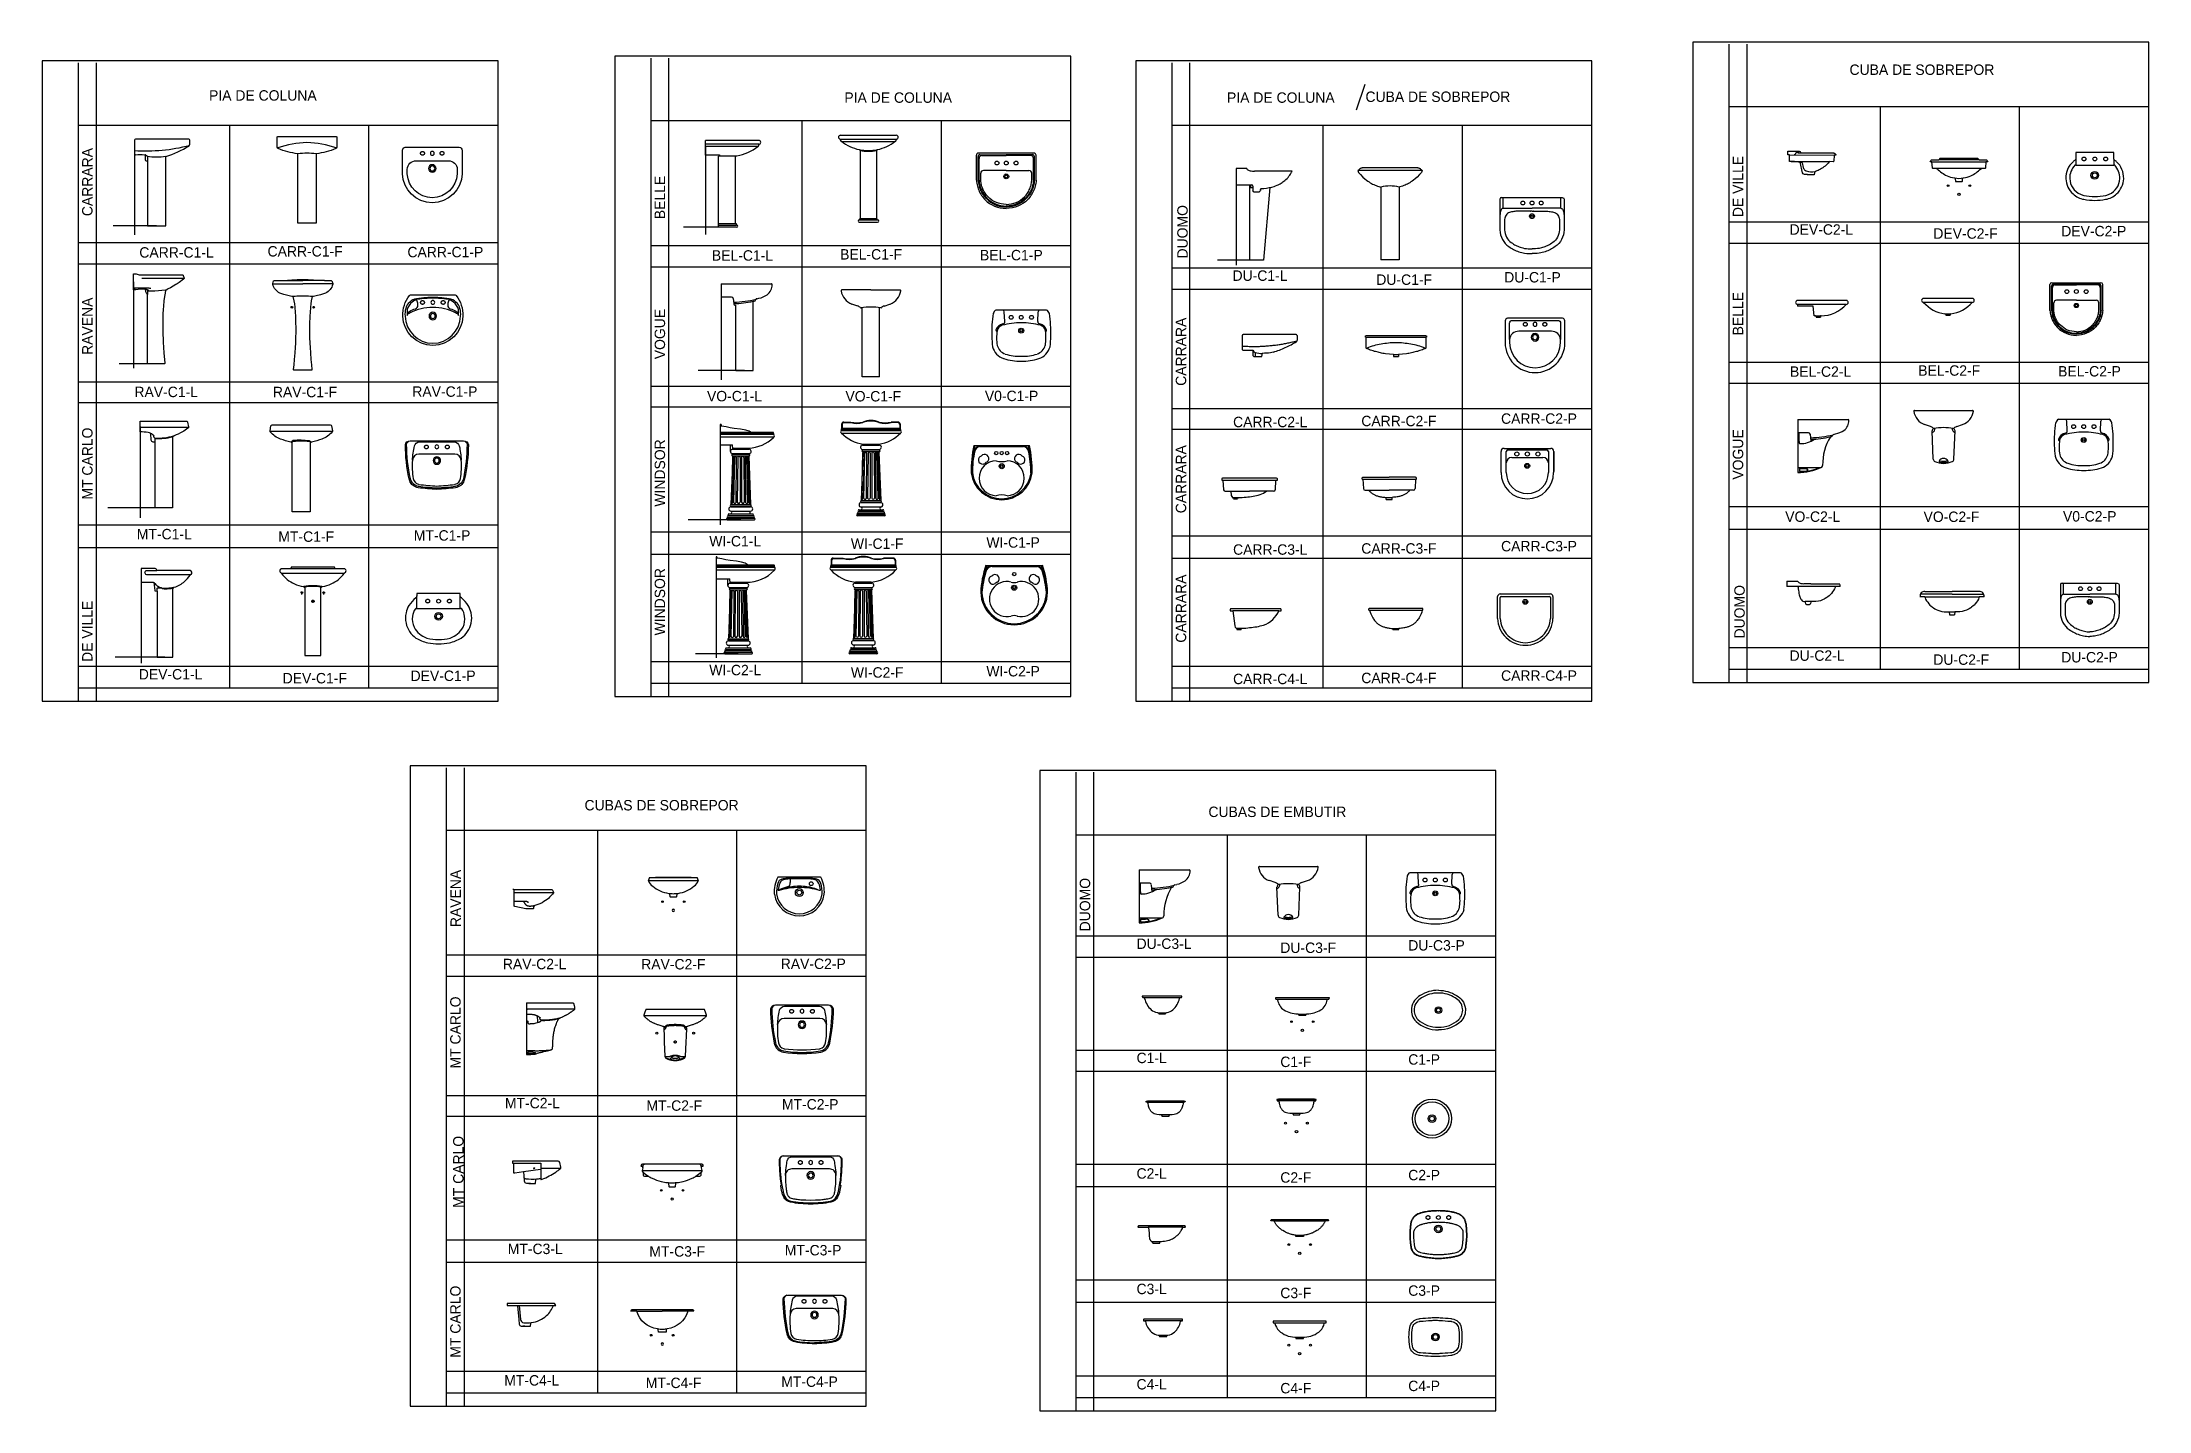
# Model space of a CAD drawing. Extents: x -857.5 to -838.1, y 491.7 to 504.3.
import ezdxf

# ---------------------------------------------------------------- set-up
doc = ezdxf.new("R2010")
doc.units = 0
doc.header["$LTSCALE"] = 50
doc.header["$MEASUREMENT"] = 0
doc.linetypes.add('HIDDEN', pattern=[0.375, 0.25, -0.125])
doc.layers.get('0').update_dxf_attribs({"linetype": 'CONTINUOUS'})
for name, color, linetype in [('A-PECAS', 2, 'CONTINUOUS'), ('ESC1-50', 1, 'CONTINUOUS'), ('FOLHA', 3, 'CONTINUOUS')]:
    doc.layers.add(name, color=color, linetype=linetype)

msp = doc.modelspace()

# ---------------------------------------------------------------- texts
at = {"layer": 'FOLHA', "linetype": 'CONTINUOUS'}
for s, p in [('CUBA DE SOBREPOR', (-840.902, 503.965)), ('PIA DE COLUNA', (-856.01, 503.728)), ('PIA DE COLUNA', (-850.159, 503.708)), ('PIA DE COLUNA', (-846.635, 503.708)), ('CUBA DE SOBREPOR', (-845.36, 503.716)), ('DEV-C2-L', (-841.454, 502.493)), ('DEV-C2-F', (-840.13, 502.456)), ('DEV-C2-P', (-838.952, 502.478)), ('CARR-C1-L', (-856.652, 502.282)), ('CARR-C1-F', (-855.471, 502.292)), ('CARR-C1-P', (-854.183, 502.285)), ('BEL-C1-L', (-851.379, 502.254)), ('BEL-C1-F', (-850.198, 502.264)), ('BEL-C1-P', (-848.91, 502.257)), ('DU-C1-L', (-846.584, 502.068)), ('DU-C1-F', (-845.26, 502.031)), ('DU-C1-P', (-844.082, 502.053)), ('BEL-C2-L', (-841.45, 501.184)), ('BEL-C2-F', (-840.269, 501.194)), ('BEL-C2-P', (-838.981, 501.187)), ('RAV-C1-L', (-856.697, 500.997)), ('RAV-C1-F', (-855.422, 500.996)), ('RAV-C1-P', (-854.138, 501)), ('VO-C1-L', (-851.424, 500.958)), ('VO-C1-F', (-850.149, 500.957)), ('V0-C1-P', (-848.865, 500.96)), ('CARR-C2-L', (-846.579, 500.72)), ('CARR-C2-F', (-845.398, 500.729)), ('CARR-C2-P', (-844.111, 500.751)), ('VO-C2-L', (-841.494, 499.848)), ('VO-C2-F', (-840.22, 499.847)), ('V0-C2-P', (-838.936, 499.851)), ('MT-C1-L', (-856.675, 499.687)), ('MT-C1-F', (-855.372, 499.664)), ('MT-C1-P', (-854.124, 499.675)), ('WI-C1-L', (-851.403, 499.622)), ('WI-C1-F', (-850.099, 499.599)), ('WI-C1-P', (-848.851, 499.61)), ('CARR-C3-L', (-846.579, 499.545)), ('CARR-C3-F', (-845.398, 499.555)), ('CARR-C3-P', (-844.111, 499.576)), ('DU-C2-L', (-841.454, 498.568)), ('DU-C2-P', (-838.952, 498.553)), ('DEV-C1-L', (-856.657, 498.396)), ('DEV-C1-F', (-855.332, 498.36)), ('DEV-C1-P', (-854.154, 498.382)), ('WI-C2-L', (-851.403, 498.435)), ('WI-C2-F', (-850.099, 498.413)), ('WI-C2-P', (-848.851, 498.424)), ('CARR-C4-L', (-846.579, 498.353)), ('CARR-C4-F', (-845.398, 498.362)), ('CARR-C4-P', (-844.111, 498.384)), ('DU-C2-F', (-840.13, 498.531)), ('CUBAS DE SOBREPOR', (-852.552, 497.19)), ('CUBAS DE EMBUTIR', (-846.806, 497.129)), ('DU-C3-L', (-847.468, 495.914)), ('DU-C3-F', (-846.144, 495.877)), ('DU-C3-P', (-844.966, 495.899)), ('RAV-C2-L', (-853.304, 495.727)), ('RAV-C2-F', (-852.03, 495.725)), ('RAV-C2-P', (-850.745, 495.729)), ('C1-L', (-847.468, 494.862)), ('C1-F', (-846.144, 494.826)), ('C1-P', (-844.966, 494.848)), ('MT-C2-L', (-853.285, 494.446)), ('MT-C2-F', (-851.982, 494.423)), ('MT-C2-P', (-850.734, 494.435)), ('C2-L', (-847.468, 493.798)), ('C2-F', (-846.144, 493.761)), ('C2-P', (-844.966, 493.783)), ('MT-C3-L', (-853.259, 493.103)), ('MT-C3-F', (-851.955, 493.08)), ('MT-C3-P', (-850.707, 493.091)), ('C3-L', (-847.468, 492.734)), ('C3-P', (-844.966, 492.719)), ('C3-F', (-846.144, 492.697)), ('MT-C4-L', (-853.291, 491.892)), ('MT-C4-F', (-851.988, 491.869)), ('MT-C4-P', (-850.74, 491.88)), ('C4-L', (-847.468, 491.856)), ('C4-F', (-846.144, 491.82)), ('C4-P', (-844.966, 491.841))]:
    msp.add_text(s, height=0.096, dxfattribs=at).set_placement(p)
for s, p in [('CARRARA', (-857.083, 502.664)), ('DE VILLE', (-841.881, 502.655)), ('BELLE', (-851.81, 502.636)), ('DUOMO', (-846.997, 502.274)), ('BELLE', (-841.881, 501.566)), ('RAVENA', (-857.083, 501.386)), ('VOGUE', (-851.81, 501.346)), ('CARRARA', (-847.011, 501.101)), ('MT CARLO', (-857.083, 500.053)), ('WINDSOR', (-851.81, 499.988)), ('VOGUE', (-841.881, 500.237)), ('CARRARA', (-847.011, 499.927)), ('WINDSOR', (-851.81, 498.802)), ('CARRARA', (-847.011, 498.735)), ('DUOMO', (-841.867, 498.774)), ('DE VILLE', (-857.083, 498.558)), ('RAVENA', (-853.691, 496.115)), ('DUOMO', (-847.895, 496.076)), ('MT CARLO', (-853.693, 494.813)), ('MT CARLO', (-853.666, 493.529)), ('MT CARLO', (-853.693, 492.149))]:
    msp.add_text(s, height=0.096, rotation=90, dxfattribs=at).set_placement(p)

# ---------------------------------------------------------------- blocks, each defined once
blk = doc.blocks.new('L91-C9-F')
at = {"layer": 'A-PECAS'}
for points in [[(-0.089, 0.678, -0.012678), (-0.095, 0.678, -0.063987), (-0.099, 0.678, -0.005486), (-0.15, 0.69, -0.021251), (-0.174, 0.697, -0.014146), (-0.21, 0.71, -0.22714), (-0.276, 0.791, -0.197038), (-0.276, 0.799), (-0.268, 0.822, -0.322823), (-0.263, 0.825), (-0.2, 0.825), (-0.14, 0.83), (-0.1, 0.832), (-0.05, 0.835), (0, 0.835), (0.05, 0.835), (0.1, 0.832), (0.14, 0.83), (0.2, 0.825), (0.263, 0.825, -0.322823), (0.268, 0.822), (0.276, 0.799, -0.197038), (0.276, 0.791, -0.22714), (0.21, 0.71, -0.014146), (0.174, 0.697, -0.021251), (0.15, 0.69, -0.005486), (0.099, 0.678, -0.063987), (0.095, 0.678, -0.012678), (0.089, 0.678)], [(0.087, 0.679), (0.078, 0.64), (0.073, 0.61), (0.07, 0.58), (0.067, 0.53), (0.065, 0.5), (0.065, 0.49), (0.063, 0.43), (0.062, 0.4), (0.062, 0.35), (0.063, 0.3), (0.065, 0.25), (0.067, 0.21), (0.07, 0.16), (0.075, 0.1), (0.08, 0.05), (0.084, 0.005, -0.443716), (0.079, 0), (0, 0), (-0.079, 0, -0.443716), (-0.084, 0.005), (-0.08, 0.05), (-0.075, 0.1), (-0.07, 0.16), (-0.067, 0.21), (-0.065, 0.25), (-0.063, 0.3), (-0.062, 0.35), (-0.062, 0.4), (-0.063, 0.43), (-0.065, 0.49), (-0.065, 0.5), (-0.067, 0.53), (-0.07, 0.58), (-0.073, 0.61), (-0.078, 0.64), (-0.087, 0.679)]]:
    blk.add_lwpolyline(points, format="xyb", dxfattribs=at)
at = {"layer": 'ESC1-50'}
blk.add_line((-0.2, 0.825), (0, 0.825), dxfattribs=at)
for points in [[(-0.277, 0.795), (0, 0.795)], [(0.2, 0.825), (0, 0.825)], [(0.277, 0.795), (0, 0.795)]]:
    blk.add_lwpolyline(points, dxfattribs=at)
blk.add_lwpolyline([(0.089, 0.678, 0.003787), (0.07, 0.68, 0.008379), (0.039, 0.682, 0.006812), (0, 0.683, 0.006812), (-0.039, 0.682, 0.008379), (-0.07, 0.68, 0.003787), (-0.089, 0.678, -0.012678)], format="xyb", dxfattribs=at)
for centre in [(-0.1, 0.58), (0.1, 0.58)]:
    blk.add_circle(centre, 0.0075, dxfattribs=at)
blk = doc.blocks.new('L91-C9-E')
at = {"layer": 'A-PECAS'}
blk.add_lwpolyline([(-0.321, 0.681), (-0.319, 0.679, 0.226835), (-0.318, 0.678), (-0.311, 0.677), (-0.307, 0.65), (-0.302, 0.62), (-0.297, 0.58), (-0.292, 0.53), (-0.29, 0.5), (-0.287, 0.46), (-0.285, 0.4), (-0.285, 0.36), (-0.286, 0.3), (-0.291, 0.2), (-0.297, 0.1), (-0.305, 0.005, 0.437793), (-0.3, 0), (-0.145, 0), (-0.145, 0.639, 0.146198), (-0.131, 0.663), (-0.126, 0.688, -0.06915), (-0.039, 0.681), (-0.024, 0.681), (-0.017, 0.681), (-0.017, 0.829), (-0.038, 0.829, 0.119175), (-0.04, 0.828, -0.106105), (-0.077, 0.819), (-0.468, 0.819, 0.314645), (-0.475, 0.814), (-0.484, 0.789, 0.215564), (-0.483, 0.785), (-0.477, 0.78), (-0.437, 0.75), (-0.417, 0.736), (-0.407, 0.73), (-0.357, 0.7), (-0.337, 0.69), (-0.325, 0.684, -0.137424)], format="xyb", close=True, dxfattribs=at)
at = {"layer": 'ESC1-50'}
blk.add_lwpolyline([(-0.094, 0.788), (-0.484, 0.788)], dxfattribs=at)
for points in [[(-0.311, 0.677), (-0.212, 0.668), (-0.15, 0.668, -0.414214), (-0.145, 0.663), (-0.145, 0.639)], [(-0.176, 0.692, -0.135478), (-0.142, 0.697), (-0.027, 0.697), (-0.027, 0.684, 0.414214), (-0.024, 0.681)], [(-0.142, 0.68), (-0.142, 0.678, -0.414214), (-0.152, 0.668, -0.414214)]]:
    blk.add_lwpolyline(points, format="xyb", dxfattribs=at)
blk.add_arc((-0.125, 0.642), 0.0457, 91.9558, 128.6905, dxfattribs=at)
blk = doc.blocks.new('L-37-D')
at = {"layer": 'A-PECAS'}
blk.add_lwpolyline([(0.283, 0.8), (0.102, 0.8, 0.54639), (0.1, 0.797), (0.105, 0.789, 0.253348), (0.107, 0.788), (0.113, 0.788, -0.343831), (0.122, 0.78, 0.151264), (0.183, 0.675, 0.125541), (0.238, 0.651, -0.231405), (0.252, 0.64, 0.346657), (0.254, 0.639), (0.283, 0.639), (0.312, 0.639, 0.346657), (0.314, 0.64, -0.231405), (0.329, 0.651, 0.125541), (0.383, 0.675, 0.151264), (0.445, 0.78, -0.343831), (0.453, 0.788), (0.459, 0.788, 0.253348), (0.461, 0.789), (0.466, 0.797, 0.54639), (0.465, 0.8)], format="xyb", close=True, dxfattribs=at)
at = {"layer": 'ESC1-50'}
blk.add_lwpolyline([(0.113, 0.788), (0.283, 0.788), (0.453, 0.788)], dxfattribs=at)
blk.add_arc((0.283, 0.838), 0.192, 258.2861, 281.7139, dxfattribs=at)
blk = doc.blocks.new('L-37-F')
at = {"layer": 'A-PECAS'}
blk.add_lwpolyline([(0, 0.8), (-0.247, 0.8, 0.686641), (-0.248, 0.797), (-0.244, 0.788, 0.173044), (-0.242, 0.788), (-0.235, 0.788, -0.24641), (-0.228, 0.78, 0.214241), (-0.17, 0.688, 0.115444), (-0.044, 0.651, -0.368043), (-0.032, 0.64, 0.403805), (-0.029, 0.639), (0, 0.639), (0.028, 0.639, 0.403805), (0.031, 0.64, -0.368043), (0.044, 0.651, 0.115444), (0.17, 0.688, 0.214241), (0.228, 0.78, -0.24641), (0.235, 0.788), (0.242, 0.788, 0.173044), (0.244, 0.788), (0.248, 0.797, 0.686641), (0.247, 0.8)], format="xyb", close=True, dxfattribs=at)
at = {"layer": 'ESC1-50'}
blk.add_lwpolyline([(-0.235, 0.788), (0, 0.788), (0.235, 0.788)], dxfattribs=at)
for centre, radius in [((-0.1, 0.58), 0.0075), ((0.1, 0.58), 0.0075), ((0, 0.5), 0.011)]:
    blk.add_circle(centre, radius, dxfattribs=at)
blk.add_arc((0, 1.011), 0.362, 263.9744, 276.0256, dxfattribs=at)
blk = doc.blocks.new('L-37-S')
at = {"layer": 'A-PECAS'}
for points in [[(0, -0.1, 0.145827), (-0.168, -0.149, 0.090827), (-0.22, -0.194, 0.12568), (-0.248, -0.267, 0.221372), (-0.206, -0.388, 0.186059), (0, -0.465, 0.186059)], [(0, -0.1, -0.145827), (0.168, -0.149, -0.090827), (0.22, -0.194, -0.12568), (0.248, -0.267, -0.221372), (0.206, -0.388, -0.186059), (0, -0.465, -0.186059)]]:
    blk.add_lwpolyline(points, format="xyb", dxfattribs=at)
blk.add_circle((0, -0.283), 0.0305, dxfattribs=at)
at = {"layer": 'ESC1-50'}
blk.add_lwpolyline([(0, -0.125, 0.14623), (-0.155, -0.17, 0.09047), (-0.2, -0.209, 0.123903), (-0.224, -0.27, 0.21906), (-0.189, -0.37, 0.185248), (0, -0.441, 0.185248), (0.188, -0.37, 0.21906), (0.223, -0.27, 0.123903), (0.2, -0.209, 0.09047), (0.155, -0.17, 0.14623)], format="xyb", close=True, dxfattribs=at)
blk.add_circle((0, -0.283), 0.018, dxfattribs=at)
blk = doc.blocks.new('L-41-E')
at = {"layer": 'A-PECAS'}
blk.add_lwpolyline([(-0.265, 0.8), (-0.098, 0.8, -0.083504), (-0.098, 0.8), (-0.086, 0.796, -0.38104), (-0.085, 0.795), (-0.087, 0.787, -0.351524), (-0.088, 0.786), (-0.101, 0.786, -0.004168), (-0.102, 0.78, -0.001178), (-0.106, 0.76, -0.001503), (-0.109, 0.75), (-0.112, 0.74), (-0.115, 0.73, -0.052896), (-0.12, 0.72, -0.003136), (-0.127, 0.71, -0.020659), (-0.134, 0.7, -0.026055), (-0.144, 0.69, -0.044964), (-0.161, 0.68, -0.031726), (-0.185, 0.673), (-0.205, 0.671), (-0.225, 0.67, 0.067863), (-0.229, 0.669, 0.051644), (-0.231, 0.666, 0.043969), (-0.233, 0.663, 0.021834), (-0.234, 0.66, 0.024009), (-0.234, 0.658, -0.021235), (-0.234, 0.657, -0.13462), (-0.234, 0.656, -0.02879), (-0.236, 0.656), (-0.244, 0.656), (-0.258, 0.656), (-0.265, 0.656), (-0.272, 0.656), (-0.286, 0.656), (-0.294, 0.656, -0.02879), (-0.296, 0.656, -0.13462), (-0.296, 0.657, -0.021235), (-0.297, 0.658, 0.024009), (-0.297, 0.66, 0.021834), (-0.297, 0.663, 0.043969), (-0.299, 0.666, 0.051644), (-0.301, 0.669, 0.067863), (-0.305, 0.67), (-0.325, 0.671), (-0.345, 0.673, -0.031726), (-0.369, 0.68, -0.044964), (-0.386, 0.69, -0.026055), (-0.396, 0.7, -0.020659), (-0.404, 0.71, -0.003136), (-0.409, 0.72, -0.052896), (-0.415, 0.73), (-0.418, 0.74), (-0.421, 0.75, -0.001503), (-0.423, 0.76, -0.001178), (-0.428, 0.78, -0.004168), (-0.429, 0.786), (-0.442, 0.786, -0.351524), (-0.443, 0.787), (-0.445, 0.795, -0.38104), (-0.444, 0.796), (-0.432, 0.8, -0.083504), (-0.432, 0.8)], format="xyb", close=True, dxfattribs=at)
at = {"layer": 'ESC1-50'}
for points in [[(-0.445, 0.795), (-0.265, 0.795), (-0.085, 0.795)], [(-0.226, 0.67), (-0.304, 0.67)]]:
    blk.add_lwpolyline(points, dxfattribs=at)
blk.add_lwpolyline([(-0.429, 0.786), (-0.265, 0.786), (-0.101, 0.786, 0.351524)], format="xyb", dxfattribs=at)
blk = doc.blocks.new('L-41-F')
at = {"layer": 'A-PECAS'}
blk.add_lwpolyline([(0, 0.8), (-0.167, 0.8, 0.083504), (-0.167, 0.8), (-0.179, 0.796, 0.38104), (-0.18, 0.795), (-0.178, 0.787, 0.351524), (-0.177, 0.786), (-0.164, 0.786, 0.004168), (-0.163, 0.78, 0.001178), (-0.159, 0.76, 0.001503), (-0.156, 0.75), (-0.153, 0.74), (-0.15, 0.73, 0.052896), (-0.144, 0.72, 0.003136), (-0.139, 0.71, 0.020659), (-0.131, 0.7, 0.026055), (-0.121, 0.69, 0.044964), (-0.104, 0.68, 0.031726), (-0.08, 0.673), (-0.06, 0.671), (-0.04, 0.67, -0.067863), (-0.036, 0.669, -0.051644), (-0.034, 0.666, -0.043969), (-0.032, 0.663, -0.021834), (-0.032, 0.66, -0.024009), (-0.032, 0.658, 0.021235), (-0.031, 0.657, 0.13462), (-0.031, 0.656, 0.02879), (-0.029, 0.656), (-0.021, 0.656), (-0.007, 0.656), (0, 0.656), (0.007, 0.656), (0.021, 0.656), (0.029, 0.656, 0.02879), (0.031, 0.656, 0.13462), (0.031, 0.657, 0.021235), (0.032, 0.658, -0.024009), (0.032, 0.66, -0.021834), (0.032, 0.663, -0.043969), (0.034, 0.666, -0.051644), (0.036, 0.669, -0.067863), (0.04, 0.67), (0.06, 0.671), (0.08, 0.673, 0.031726), (0.104, 0.68, 0.044964), (0.121, 0.69, 0.026055), (0.131, 0.7, 0.020659), (0.139, 0.71, 0.003136), (0.144, 0.72, 0.052896), (0.15, 0.73), (0.153, 0.74), (0.156, 0.75, 0.001503), (0.159, 0.76, 0.001178), (0.163, 0.78, 0.004168), (0.164, 0.786), (0.177, 0.786, 0.351524), (0.178, 0.787), (0.18, 0.795, 0.38104), (0.179, 0.796), (0.167, 0.8, 0.083504), (0.167, 0.8)], format="xyb", close=True, dxfattribs=at)
at = {"layer": 'ESC1-50'}
for points in [[(0.18, 0.795), (0, 0.795), (-0.18, 0.795)], [(-0.039, 0.67), (0.039, 0.67)]]:
    blk.add_lwpolyline(points, dxfattribs=at)
blk.add_lwpolyline([(0.164, 0.786), (0, 0.786), (-0.164, 0.786, -0.351524)], format="xyb", dxfattribs=at)
for centre, radius in [((-0.1, 0.58), 0.009), ((0.1, 0.58), 0.009), ((0, 0.5), 0.011)]:
    blk.add_circle(centre, radius, dxfattribs=at)
blk = doc.blocks.new('L-41-S')
at = {"layer": 'A-PECAS'}
for radius in [0.18, 0.0355]:
    blk.add_circle((0, -0.265), radius, dxfattribs=at)
at = {"layer": 'ESC1-50'}
for radius in [0.155, 0.0225]:
    blk.add_circle((0, -0.265), radius, dxfattribs=at)
blk = doc.blocks.new('L-43-E')
at = {"layer": 'A-PECAS'}
blk.add_lwpolyline([(-0.13, 0.8, 0.097139), (-0.133, 0.797, 0.093136), (-0.133, 0.797), (-0.137, 0.747), (-0.139, 0.721), (-0.142, 0.696, -0.005818), (-0.142, 0.694, -0.01422), (-0.143, 0.69, -0.015419), (-0.145, 0.686, -0.016254), (-0.149, 0.68, -0.02383), (-0.155, 0.674, -0.043057), (-0.16, 0.67, 0.011967), (-0.162, 0.669, 0.005757), (-0.163, 0.668, 0.047892), (-0.165, 0.667, 0.045175), (-0.166, 0.666, 0.001029), (-0.166, 0.665, 0.000769), (-0.166, 0.664, -0.002131), (-0.168, 0.66, -0.003311), (-0.169, 0.657, -0.07795), (-0.17, 0.656, -0.076039), (-0.172, 0.655), (-0.203, 0.655), (-0.219, 0.655), (-0.235, 0.655), (-0.236, 0.66), (-0.237, 0.666, 0.136977), (-0.241, 0.67, -0.021298), (-0.265, 0.671, -0.006496), (-0.295, 0.675, -0.015455), (-0.319, 0.68, -0.013448), (-0.344, 0.69, -0.038534), (-0.379, 0.71, -0.009286), (-0.391, 0.72, -0.004044), (-0.402, 0.73, -0.009962), (-0.412, 0.74, -0.021511), (-0.42, 0.75, -0.000869), (-0.426, 0.76, -0.000805), (-0.433, 0.77, -0.004188), (-0.444, 0.79, -0.008306), (-0.448, 0.8), (-0.474, 0.8), (-0.471, 0.81, -0.344151), (-0.467, 0.813), (-0.255, 0.813), (-0.041, 0.813, -0.344151), (-0.037, 0.81), (-0.035, 0.8), (-0.036, 0.8)], format="xyb", close=True, dxfattribs=at)
at = {"layer": 'ESC1-50'}
for points in [[(-0.448, 0.8), (-0.13, 0.8)], [(-0.164, 0.668), (-0.238, 0.668)]]:
    blk.add_lwpolyline(points, dxfattribs=at)
blk = doc.blocks.new('L-43-F')
at = {"layer": 'A-PECAS'}
blk.add_lwpolyline([(0.236, 0.8, -0.009799), (0.232, 0.79, -0.001419), (0.226, 0.78, -0.005461), (0.22, 0.77, -0.004902), (0.213, 0.76, -0.022645), (0.195, 0.74, -0.005692), (0.185, 0.73, -0.016572), (0.172, 0.72, -0.002825), (0.165, 0.715), (0.157, 0.71), (0.141, 0.7, -0.028553), (0.12, 0.69, -0.010622), (0.094, 0.68, -0.003226), (0.075, 0.675, -0.000993), (0.065, 0.672), (0.055, 0.67), (0.045, 0.668, 0.047271), (0.039, 0.666, 0.114336), (0.036, 0.66), (0.036, 0.658), (0.035, 0.656, -0.177537), (0.033, 0.654), (0.029, 0.654), (0.017, 0.654), (0, 0.654), (-0.017, 0.654), (-0.029, 0.654), (-0.033, 0.654, -0.177537), (-0.035, 0.656), (-0.036, 0.658), (-0.036, 0.66, 0.114336), (-0.039, 0.666, 0.047271), (-0.045, 0.668), (-0.055, 0.67), (-0.065, 0.672, -0.000993), (-0.075, 0.675, -0.003226), (-0.093, 0.68, -0.010622), (-0.12, 0.69, -0.028553), (-0.141, 0.7), (-0.157, 0.71), (-0.165, 0.715, -0.002825), (-0.172, 0.72, -0.016572), (-0.185, 0.73, -0.005692), (-0.195, 0.74, -0.022645), (-0.213, 0.76, -0.004902), (-0.219, 0.77, -0.005461), (-0.226, 0.78, -0.001419), (-0.232, 0.79, -0.009799), (-0.236, 0.8), (-0.265, 0.8), (-0.263, 0.81, -0.344151), (-0.259, 0.813), (0, 0.813), (0.259, 0.813, -0.344151), (0.263, 0.81), (0.265, 0.8)], format="xyb", close=True, dxfattribs=at)
at = {"layer": 'ESC1-50'}
for points in [[(-0.235, 0.8), (0.235, 0.8)], [(-0.038, 0.666), (0.038, 0.666)]]:
    blk.add_lwpolyline(points, dxfattribs=at)
for centre, radius in [((-0.1, 0.58), 0.00875), ((0.1, 0.58), 0.00875), ((0, 0.5), 0.0105)]:
    blk.add_circle(centre, radius, dxfattribs=at)
blk = doc.blocks.new('L-43-S')
at = {"layer": 'A-PECAS'}
for points in [[(0, -0.035, 0.006249), (-0.02, -0.035, 0.006186), (-0.04, -0.036, 0.011988), (-0.054, -0.037, 0.004519), (-0.09, -0.041, 0.014776), (-0.119, -0.045, 0.013271), (-0.15, -0.052, 0.035994), (-0.177, -0.06, 0.040982), (-0.2, -0.071, 0.01876), (-0.214, -0.08, 0.03685), (-0.22, -0.085, 0.012932), (-0.226, -0.091, 0.016733), (-0.23, -0.096, 0.018462), (-0.234, -0.101, 0.01337), (-0.24, -0.11, 0.032867), (-0.245, -0.119, 0.025472), (-0.25, -0.131, 0.037612), (-0.256, -0.153, 0.025501), (-0.26, -0.185, 0.003806), (-0.263, -0.22, 0.008551), (-0.263, -0.235, 0.001677), (-0.264, -0.249, 0.003906), (-0.264, -0.255, 0.010465), (-0.264, -0.272, 0.007651), (-0.263, -0.295, 0.006047), (-0.261, -0.315, 0.005983), (-0.259, -0.335, 0.005336), (-0.257, -0.349, 0.004367), (-0.255, -0.365, 0.011845), (-0.253, -0.379, 0.02732), (-0.251, -0.385, 0.018467), (-0.25, -0.388, 0.008099), (-0.247, -0.395, 0.012687), (-0.246, -0.398, 0.004795), (-0.242, -0.405, 0.06487), (-0.231, -0.421, 0.055687), (-0.215, -0.435, 0.021799), (-0.204, -0.442, 0.035434), (-0.197, -0.445, 0.019745), (-0.183, -0.45, 0.014412), (-0.165, -0.455, 0.010865), (-0.147, -0.459, 0.005654), (-0.115, -0.465, 0.021919), (-0.058, -0.472, 0.021782), (0, -0.475, 0.021782), (0.058, -0.472, 0.021919), (0.114, -0.465, 0.005654), (0.147, -0.459, 0.010865), (0.164, -0.455, 0.014412), (0.183, -0.45, 0.019745), (0.197, -0.445, 0.035434), (0.204, -0.442, 0.021799), (0.214, -0.435, 0.055687), (0.231, -0.421, 0.06487), (0.242, -0.405, 0.004795), (0.246, -0.398, 0.012687), (0.247, -0.395, 0.008099), (0.25, -0.388, 0.018467), (0.251, -0.385, 0.02732), (0.253, -0.379, 0.011845), (0.255, -0.365, 0.004367), (0.257, -0.349, 0.005336), (0.259, -0.335, 0.005983), (0.261, -0.315, 0.006047), (0.263, -0.295, 0.007651), (0.264, -0.272, 0.010465), (0.264, -0.255, 0.003906), (0.264, -0.249, 0.001677), (0.263, -0.235, 0.008551), (0.263, -0.22, 0.003806), (0.26, -0.185, 0.025501), (0.256, -0.153, 0.037612), (0.25, -0.131, 0.025472), (0.245, -0.119, 0.032867), (0.24, -0.11, 0.01337), (0.234, -0.101, 0.018462), (0.23, -0.096, 0.016733), (0.226, -0.091, 0.012932), (0.22, -0.085, 0.03685), (0.214, -0.08, 0.01876), (0.2, -0.071, 0.040982), (0.177, -0.06, 0.035994), (0.15, -0.052, 0.013271), (0.119, -0.045, 0.014776), (0.09, -0.041, 0.004519), (0.054, -0.037, 0.011988), (0.04, -0.036, 0.006186), (0.02, -0.035, 0.006249)], [(0, -0.142, 0.004166), (-0.015, -0.143, 0.004325), (-0.03, -0.143, 0.008151), (-0.042, -0.144, 0.005802), (-0.06, -0.145, 0.009875), (-0.082, -0.147, 0.012465), (-0.1, -0.15, 0.003363), (-0.109, -0.152, 0.002698), (-0.12, -0.154, 0.005673), (-0.134, -0.157, 0.004965), (-0.15, -0.161, 0.017077), (-0.16, -0.164, 0.016591), (-0.17, -0.168, 0.02572), (-0.178, -0.171, 0.017591), (-0.19, -0.178, 0.014231), (-0.194, -0.18, 0.007526), (-0.2, -0.185, 0.056273), (-0.21, -0.195, 0.047515), (-0.22, -0.209, 0.047831), (-0.227, -0.223, 0.066187), (-0.229, -0.235, 0.004918), (-0.229, -0.241, 0.008463), (-0.229, -0.245, 0.011111), (-0.229, -0.278, 0.013874), (-0.227, -0.305, 0.001465), (-0.226, -0.314, 0.00125), (-0.225, -0.325, 0.004921), (-0.222, -0.352, 0.01064), (-0.22, -0.365, 0.019519), (-0.219, -0.37, 0.016761), (-0.218, -0.375, 0.027716), (-0.216, -0.379, 0.020926), (-0.213, -0.385, 0.026051), (-0.21, -0.389, 0.019708), (-0.206, -0.395, 0.030068), (-0.202, -0.399, 0.020513), (-0.196, -0.405, 0.039978), (-0.187, -0.411, 0.041406), (-0.178, -0.415, 0.028604), (-0.165, -0.419, 0.012898), (-0.137, -0.425, 0.006932), (-0.102, -0.431, 0.008908), (-0.075, -0.435, 0.01609), (-0.039, -0.438, 0.014983), (0, -0.44, 0.014983), (0.039, -0.438, 0.01609), (0.075, -0.435, 0.008908), (0.102, -0.431, 0.006932), (0.137, -0.425, 0.012898), (0.165, -0.419, 0.028604), (0.178, -0.415, 0.041406), (0.187, -0.411, 0.039978), (0.195, -0.405, 0.020513), (0.202, -0.399, 0.030068), (0.206, -0.395, 0.019708), (0.21, -0.389, 0.026051), (0.213, -0.385, 0.020926), (0.216, -0.379, 0.027716), (0.217, -0.375, 0.016761), (0.219, -0.37, 0.019519), (0.22, -0.365, 0.01064), (0.222, -0.352, 0.004921), (0.225, -0.325, 0.00125), (0.226, -0.314, 0.001465), (0.227, -0.305, 0.013874), (0.229, -0.278, 0.011111), (0.229, -0.245, 0.008463), (0.229, -0.241, 0.004918), (0.229, -0.235, 0.066187), (0.227, -0.223, 0.047831), (0.22, -0.209, 0.047515), (0.21, -0.195, 0.056273), (0.2, -0.185, 0.007526), (0.194, -0.18, 0.014231), (0.19, -0.178, 0.017591), (0.178, -0.171, 0.02572), (0.17, -0.168, 0.016591), (0.16, -0.164, 0.017077), (0.15, -0.161, 0.004965), (0.134, -0.157, 0.005673), (0.12, -0.154, 0.002698), (0.109, -0.152, 0.003363), (0.1, -0.15, 0.012465), (0.082, -0.147, 0.009875), (0.06, -0.145, 0.005802), (0.042, -0.144, 0.008151), (0.03, -0.143, 0.004325), (0.015, -0.143, 0.004166)]]:
    blk.add_lwpolyline(points, format="xyb", close=True, dxfattribs=at)
for centre, radius in [((0, -0.203), 0.035), ((0, -0.098), 0.0175)]:
    blk.add_circle(centre, radius, dxfattribs=at)
at = {"layer": 'ESC1-50'}
blk.add_lwpolyline([(0, -0.038, 0.006249), (-0.02, -0.038, 0.006186), (-0.04, -0.039, 0.011988), (-0.053, -0.04, 0.004519), (-0.09, -0.044, 0.014776), (-0.118, -0.048, 0.013271), (-0.149, -0.054, 0.035994), (-0.176, -0.063, 0.040982), (-0.198, -0.074, 0.01876), (-0.212, -0.082, 0.03685), (-0.218, -0.087, 0.012932), (-0.224, -0.093, 0.016733), (-0.228, -0.097, 0.018462), (-0.232, -0.103, 0.01337), (-0.237, -0.111, 0.032867), (-0.242, -0.12, 0.025472), (-0.247, -0.132, 0.037612), (-0.253, -0.153, 0.025501), (-0.257, -0.185, 0.003806), (-0.26, -0.22, 0.008551), (-0.26, -0.235, 0.001677), (-0.261, -0.249, 0.003906), (-0.261, -0.255, 0.010465), (-0.261, -0.272, 0.007651), (-0.26, -0.295, 0.006047), (-0.258, -0.315, 0.005983), (-0.256, -0.335, 0.005336), (-0.254, -0.348, 0.004367), (-0.252, -0.365, 0.011845), (-0.25, -0.378, 0.02732), (-0.248, -0.384, 0.018467), (-0.247, -0.387, 0.008099), (-0.244, -0.394, 0.012687), (-0.243, -0.396, 0.004795), (-0.239, -0.404, 0.06487), (-0.229, -0.418, 0.055687), (-0.213, -0.433, 0.021799), (-0.202, -0.439, 0.035434), (-0.196, -0.442, 0.019745), (-0.183, -0.447, 0.014412), (-0.164, -0.452, 0.010865), (-0.147, -0.456, 0.005654), (-0.114, -0.462, 0.021919), (-0.057, -0.469, 0.021782), (0, -0.472, 0.021782), (0.057, -0.469, 0.021919), (0.114, -0.462, 0.005654), (0.147, -0.456, 0.010865), (0.164, -0.452, 0.014412), (0.183, -0.447, 0.019745), (0.196, -0.442, 0.035434), (0.202, -0.439, 0.021799), (0.213, -0.433, 0.055687), (0.229, -0.418, 0.06487), (0.239, -0.404, 0.004795), (0.243, -0.396, 0.012687), (0.244, -0.394, 0.008099), (0.247, -0.387, 0.018467), (0.248, -0.384, 0.02732), (0.25, -0.378, 0.011845), (0.252, -0.365, 0.004367), (0.254, -0.348, 0.005336), (0.256, -0.335, 0.005983), (0.258, -0.315, 0.006047), (0.26, -0.295, 0.007651), (0.261, -0.272, 0.010465), (0.261, -0.255, 0.003906), (0.261, -0.249, 0.001677), (0.26, -0.235, 0.008551), (0.26, -0.22, 0.003806), (0.257, -0.185, 0.025501), (0.253, -0.153, 0.037612), (0.247, -0.132, 0.025472), (0.242, -0.12, 0.032867), (0.237, -0.111, 0.01337), (0.232, -0.103, 0.018462), (0.228, -0.097, 0.016733), (0.224, -0.093, 0.012932), (0.218, -0.087, 0.03685), (0.212, -0.082, 0.01876), (0.198, -0.074, 0.040982), (0.176, -0.063, 0.035994), (0.149, -0.054, 0.013271), (0.118, -0.048, 0.014776), (0.09, -0.044, 0.004519), (0.053, -0.04, 0.011988), (0.04, -0.039, 0.006186), (0.02, -0.038, 0.006249)], format="xyb", close=True, dxfattribs=at)
at = {"layer": 'ESC1-50', "linetype": 'HIDDEN'}
for centre in [(-0.095, -0.098), (0.095, -0.098)]:
    blk.add_circle(centre, 0.0175, dxfattribs=at)
at = {"layer": 'ESC1-50'}
blk.add_circle((0, -0.203), 0.0225, dxfattribs=at)
blk = doc.blocks.new('L-42-E')
at = {"layer": 'A-PECAS'}
blk.add_lwpolyline([(0.265, 0.64), (0.298, 0.64, 0.329254), (0.299, 0.641), (0.301, 0.646, -0.319429), (0.31, 0.653, 0.135566), (0.37, 0.681, 0.171755), (0.427, 0.78, -0.363458), (0.434, 0.786), (0.442, 0.786, 0.414214), (0.445, 0.789), (0.445, 0.797, 0.414214), (0.442, 0.8), (0.265, 0.8), (0.088, 0.8, 0.414214), (0.085, 0.797), (0.085, 0.789, 0.414214), (0.088, 0.786), (0.096, 0.786, -0.363458), (0.103, 0.78, 0.171755), (0.16, 0.681, 0.135566), (0.22, 0.653, -0.319429), (0.229, 0.646), (0.231, 0.641, 0.329254), (0.232, 0.64)], format="xyb", close=True, dxfattribs=at)
at = {"layer": 'ESC1-50'}
blk.add_lwpolyline([(0.434, 0.786), (0.428, 0.786), (0.265, 0.786), (0.102, 0.786), (0.096, 0.786)], dxfattribs=at)
blk.add_lwpolyline([(0.22, 0.653, 0.023255), (0.265, 0.652, 0.023255), (0.31, 0.653, 0.023255)], format="xyb", dxfattribs=at)
blk = doc.blocks.new('L-42-F')
at = {"layer": 'A-PECAS'}
blk.add_lwpolyline([(0, 0.8), (-0.242, 0.8, 0.414214), (-0.245, 0.797), (-0.245, 0.789, 0.414214), (-0.242, 0.786), (-0.234, 0.786, -0.363458), (-0.227, 0.78, 0.163091), (-0.191, 0.713, 0.179962), (-0.045, 0.653, -0.319429), (-0.036, 0.646), (-0.034, 0.641, 0.329254), (-0.033, 0.64), (0, 0.64), (0.033, 0.64, 0.329254), (0.034, 0.641), (0.036, 0.646, -0.319429), (0.045, 0.653, 0.179962), (0.191, 0.713, 0.163091), (0.227, 0.78, -0.363458), (0.234, 0.786), (0.242, 0.786, 0.414214), (0.245, 0.789), (0.245, 0.797, 0.414214), (0.242, 0.8)], format="xyb", close=True, dxfattribs=at)
at = {"layer": 'ESC1-50'}
blk.add_lwpolyline([(-0.234, 0.786), (-0.228, 0.786), (0, 0.786), (0.228, 0.786), (0.234, 0.786)], dxfattribs=at)
blk.add_lwpolyline([(-0.045, 0.653, 0.023255), (0, 0.652, 0.023255), (0.045, 0.653)], format="xyb", dxfattribs=at)
for centre, radius in [((-0.1, 0.58), 0.0085), ((0.1, 0.58), 0.0085), ((0, 0.5), 0.0105)]:
    blk.add_circle(centre, radius, dxfattribs=at)
blk = doc.blocks.new('L-42-S')
at = {"layer": 'A-PECAS'}
blk.add_lwpolyline([(0, -0.445, -0.023279), (-0.042, -0.443, -0.01916), (-0.14, -0.435, -0.021277), (-0.145, -0.435, -0.022101), (-0.155, -0.433, -0.137935), (-0.207, -0.408, -0.168041), (-0.237, -0.354, -0.040113), (-0.244, -0.265, -0.040113), (-0.237, -0.176, -0.168041), (-0.207, -0.122, -0.137935), (-0.155, -0.097, -0.022101), (-0.145, -0.095, -0.021277), (-0.14, -0.095, -0.01916), (-0.042, -0.087, -0.023279), (0, -0.085, -0.023279), (0.042, -0.087, -0.01916), (0.14, -0.095, -0.021277), (0.145, -0.095, -0.022101), (0.155, -0.097, -0.137935), (0.207, -0.122, -0.168041), (0.237, -0.176, -0.040113), (0.244, -0.265, -0.040113), (0.237, -0.354, -0.168041), (0.207, -0.408, -0.137935), (0.155, -0.433, -0.022101), (0.145, -0.435, -0.021277), (0.14, -0.435, -0.01916), (0.042, -0.443, -0.023279)], format="xyb", close=True, dxfattribs=at)
blk.add_circle((0, -0.265), 0.035, dxfattribs=at)
at = {"layer": 'ESC1-50'}
blk.add_lwpolyline([(0, -0.42, -0.023725), (-0.04, -0.418, -0.019466), (-0.138, -0.41, -0.030261), (-0.143, -0.41, -0.023158), (-0.151, -0.409, -0.137634), (-0.19, -0.389, -0.168016), (-0.212, -0.35, -0.039991), (-0.219, -0.265, -0.039991), (-0.212, -0.18, -0.168016), (-0.19, -0.141, -0.137634), (-0.151, -0.121, -0.023158), (-0.143, -0.12, -0.030261), (-0.138, -0.12, -0.019466), (-0.04, -0.112, -0.023725), (0, -0.11, -0.023725), (0.04, -0.112, -0.019466), (0.138, -0.12, -0.030261), (0.143, -0.12, -0.023158), (0.151, -0.121, -0.137634), (0.19, -0.141, -0.168016), (0.212, -0.18, -0.039991), (0.219, -0.265, -0.039991), (0.212, -0.35, -0.168016), (0.19, -0.389, -0.137634), (0.151, -0.409, -0.023158), (0.143, -0.41, -0.030261), (0.138, -0.41, -0.019466), (0.04, -0.418, -0.023725)], format="xyb", close=True, dxfattribs=at)
blk.add_circle((0, -0.265), 0.0225, dxfattribs=at)
blk = doc.blocks.new('L-910-E')
at = {"layer": 'A-PECAS'}
blk.add_lwpolyline([(-0.192, 0.654, -0.276872), (-0.179, 0.642), (-0.179, 0.626, 0.407089), (-0.174, 0.622), (-0.118, 0.622, 0.043778), (-0.117, 0.622), (-0.109, 0.623), (-0.006, 0.646, 0.35207), (0, 0.653), (0, 0.693), (0, 0.797), (0, 0.8, 0.414214), (-0.003, 0.803), (-0.009, 0.803, 0.414214), (-0.012, 0.8), (-0.012, 0.8), (-0.351, 0.8), (-0.364, 0.778, 0.254055), (-0.362, 0.77), (-0.354, 0.76), (-0.346, 0.75), (-0.337, 0.74), (-0.327, 0.73), (-0.317, 0.72), (-0.304, 0.71), (-0.291, 0.7), (-0.275, 0.69), (-0.259, 0.68), (-0.237, 0.67), (-0.21, 0.66)], format="xyb", close=True, dxfattribs=at)
at = {"layer": 'ESC1-50'}
for points in [[(0, 0.797, 0.414214), (-0.003, 0.8), (-0.012, 0.8)], [(0, 0.797, -0.414214), (0.003, 0.8), (0.012, 0.8)], [(-0.118, 0.69), (-0.003, 0.69, 0.414214), (0, 0.693)]]:
    blk.add_lwpolyline(points, format="xyb", dxfattribs=at)
for points in [[(0, 0.773), (-0.364, 0.773)], [(-0.09, 0.69), (-0.091, 0.686), (-0.093, 0.683), (-0.094, 0.681), (-0.096, 0.678), (-0.097, 0.676), (-0.098, 0.674), (-0.099, 0.672), (-0.1, 0.671), (-0.101, 0.669), (-0.102, 0.668), (-0.103, 0.666), (-0.104, 0.665), (-0.105, 0.664), (-0.106, 0.663), (-0.108, 0.661), (-0.109, 0.66), (-0.111, 0.659), (-0.113, 0.658), (-0.115, 0.656), (-0.117, 0.655), (-0.12, 0.654), (-0.122, 0.653), (-0.125, 0.652), (-0.127, 0.651), (-0.13, 0.651), (-0.132, 0.65), (-0.135, 0.65), (-0.137, 0.65), (-0.14, 0.649), (-0.143, 0.649), (-0.146, 0.649), (-0.149, 0.649), (-0.152, 0.649), (-0.155, 0.649), (-0.159, 0.65), (-0.164, 0.65), (-0.17, 0.651), (-0.176, 0.652), (-0.183, 0.653), (-0.192, 0.654)]]:
    blk.add_lwpolyline(points, dxfattribs=at)
blk.add_arc((-0.119, 0.681), 0.00909, 85.8303, 186.4459, dxfattribs=at)
blk = doc.blocks.new('L-910-F')
at = {"layer": 'A-PECAS'}
for points in [[(0.043, 0.657, 0.136659), (0.19, 0.722, 0.154076), (0.23, 0.772, 0.128176), (0.23, 0.777), (0.223, 0.797, 0.319242), (0.219, 0.8), (0, 0.8), (-0.219, 0.8, 0.319242), (-0.223, 0.797), (-0.23, 0.777, 0.128176), (-0.23, 0.772, 0.154076), (-0.19, 0.722, 0.136659), (-0.043, 0.657)], [(-0.043, 0.657, -0.324327), (-0.036, 0.651), (-0.033, 0.629, 0.364633), (-0.029, 0.626), (0, 0.626), (0.029, 0.626, 0.364633), (0.033, 0.629), (0.036, 0.651, -0.324327), (0.043, 0.657)]]:
    blk.add_lwpolyline(points, format="xyb", dxfattribs=at)
blk.add_arc((0, -5.202), 6.006, 87.9087, 92.0913, dxfattribs=at)
at = {"layer": 'ESC1-50'}
blk.add_lwpolyline([(-0.23, 0.775), (0, 0.775), (0.23, 0.775)], dxfattribs=at)
blk.add_lwpolyline([(-0.042, 0.657, 0.034776), (0, 0.654, 0.034776), (0.042, 0.657, 0.034776)], format="xyb", dxfattribs=at)
blk.add_lwpolyline([(0, 0.49, 1), (0, 0.51, 1)], format="xyb", close=True, dxfattribs=at)
for centre in [(-0.1, 0.58), (0.1, 0.58)]:
    blk.add_circle(centre, 0.0075, dxfattribs=at)
blk = doc.blocks.new('L-910-S')
at = {"layer": 'A-PECAS'}
for p, q in [((-0.194, 0), (0, 0)), ((0, 0), (0.194, 0))]:
    blk.add_line(p, q, dxfattribs=at)
blk.add_lwpolyline([(0, -0.012, 0.019765), (-0.14, -0.018, 0.055725), (-0.16, -0.02, 0.26837), (-0.197, -0.06, 0.08527), (-0.21, -0.157, 0.373975), (0, -0.34, 0.373975), (0.21, -0.157, 0.08527), (0.197, -0.06, 0.26837), (0.16, -0.02, 0.055725), (0.14, -0.018, 0.019765)], format="xyb", close=True, dxfattribs=at)
blk.add_lwpolyline([(0.194, -0.119, -0.557482), (0.186, -0.125, 0.068592), (0.07, -0.091, 0.02486), (0, -0.086, 0.02486), (-0.07, -0.091, 0.068592), (-0.186, -0.125, -0.557482), (-0.194, -0.119)], format="xyb", dxfattribs=at)
for centre, radius in [((0, -0.145), 0.0365), ((0.11, -0.063), 0.0175)]:
    blk.add_circle(centre, radius, dxfattribs=at)
for centre, radius, start, end in [((0.194, -0.003), 0.003, 27.7353, 90), ((0.064, -0.139), 0.295, 152.2647, 184.0939), ((0, -0.128), 0.232, 187.9818, 270), ((-0.194, -0.003), 0.003, 90, 152.2647), ((0, -0.128), 0.232, 270, 352.0182), ((-0.064, -0.139), 0.295, 355.9061, 27.7353)]:
    blk.add_arc(centre, radius, start, end, dxfattribs=at)
at = {"layer": 'ESC1-50'}
for points in [[(0.194, -0.119, 0.09339), (0.18, -0.06, 0.281673), (0.13, -0.023, 0.022774), (0.03, -0.017), (0, -0.017), (-0.03, -0.017, 0.022774), (-0.13, -0.023, 0.281673), (-0.18, -0.06, 0.09339), (-0.194, -0.119)], [(0.186, -0.125, 0.072415), (0, -0.099, 0.072415), (-0.186, -0.125)], [(-0.183, -0.123, -0.467154), (-0.18, -0.116, -0.039312), (-0.105, -0.09, 0.320715), (-0.085, -0.067, 0.032811), (-0.08, -0.025)]]:
    blk.add_lwpolyline(points, format="xyb", dxfattribs=at)
blk.add_circle((0, -0.145), 0.0225, dxfattribs=at)
blk = doc.blocks.new('L81C81-D')
at = {"layer": 'A-PECAS'}
for points in [[(0, 0.8), (0.146, 0.8), (0.306, 0.8), (0.423, 0.8, -0.05034), (0.425, 0.8, -0.034591), (0.428, 0.799, -0.067015), (0.43, 0.798, -0.054659), (0.432, 0.796, -0.041987), (0.434, 0.794, -0.076789), (0.434, 0.793, -0.010896), (0.435, 0.79, -0.007461), (0.436, 0.785), (0.438, 0.774), (0.441, 0.761), (0.443, 0.749, -0.046126), (0.443, 0.747, -0.038041), (0.443, 0.744, -0.037079), (0.443, 0.742, -0.030589), (0.442, 0.741, -0.041225), (0.441, 0.738, -0.056354), (0.44, 0.737, -0.012115), (0.438, 0.735, -0.021678), (0.438, 0.735, -0.00713), (0.435, 0.733, 0.005759), (0.431, 0.73, 0.004504), (0.423, 0.724, -0.007076), (0.417, 0.72, -0.004126), (0.411, 0.715, -0.003536), (0.403, 0.71, -0.0004), (0.401, 0.709, -0.000632), (0.4, 0.708, -0.00404), (0.396, 0.705, -0.002192), (0.388, 0.7, -0.003921), (0.382, 0.696, -0.002191), (0.371, 0.69, -0.004239), (0.361, 0.684, -0.006135), (0.353, 0.68, -0.005189), (0.348, 0.677, -0.002202), (0.334, 0.67, -0.002799), (0.327, 0.667, -0.001452), (0.314, 0.66, -0.042825), (0.307, 0.657, 0.105181), (0.304, 0.656, 0.043874), (0.304, 0.656, -0.042219), (0.303, 0.655, -0.010065), (0.302, 0.654, -0.008985), (0.302, 0.654, -0.027642), (0.301, 0.654, -0.011224), (0.3, 0.653, -0.145793), (0.297, 0.652, 0.110339), (0.293, 0.652, 0.055724), (0.29, 0.651, -0.087385), (0.288, 0.65, -0.014323), (0.285, 0.649, 0.012298), (0.28, 0.648), (0.27, 0.646), (0.26, 0.644), (0.25, 0.643), (0.24, 0.641), (0.23, 0.64), (0.22, 0.639), (0.21, 0.638), (0.2, 0.637), (0.19, 0.636), (0.18, 0.636), (0.17, 0.635, -0.01249), (0.161, 0.635, -0.009598), (0.15, 0.635, -0.027632), (0.145, 0.636, -0.031234), (0.14, 0.637, -0.040733), (0.136, 0.638, -0.042758), (0.133, 0.64, -0.016798), (0.131, 0.641, -0.012014), (0.13, 0.642, -0.061506), (0.126, 0.646, -0.095593), (0.124, 0.65, -0.005919), (0.124, 0.652, -0.001834), (0.122, 0.66, -0.002552), (0.122, 0.662, -0.001553), (0.121, 0.665)], [(0, 0.325), (0.02, 0.325), (0.04, 0.325), (0.05, 0.326), (0.06, 0.326), (0.07, 0.327), (0.08, 0.328, 0.00436), (0.088, 0.329, 0.075187), (0.088, 0.329, 0.053344), (0.089, 0.329, -0.013252), (0.09, 0.33, -0.009261), (0.098, 0.335, -0.033227), (0.1, 0.336, -0.029034), (0.102, 0.337, -0.00976), (0.11, 0.339, -0.00186), (0.118, 0.341, -0.00591), (0.12, 0.342, -0.011937), (0.125, 0.342, 0.011867), (0.13, 0.344, 0.01196), (0.135, 0.345, -0.01196), (0.14, 0.346, -0.014306), (0.146, 0.347, 0.020288), (0.15, 0.348), (0.16, 0.35), (0.17, 0.353, 0.023312), (0.175, 0.355, -0.02345), (0.18, 0.356, -0.021418), (0.185, 0.357, 0.017589), (0.19, 0.358, 0.003965), (0.196, 0.359, 0.005841), (0.2, 0.36, 0.012709), (0.205, 0.362, -0.015242), (0.21, 0.363, -0.004599), (0.213, 0.364, 0.001793), (0.22, 0.366, 0.004182), (0.225, 0.367, 0.003484), (0.23, 0.369, 0.096592), (0.234, 0.371, 0.092525), (0.238, 0.375, 0.039624), (0.24, 0.378, 0.082826), (0.24, 0.38), (0.24, 0.39), (0.241, 0.4), (0.242, 0.42), (0.243, 0.45), (0.244, 0.47), (0.245, 0.48, -0.012428), (0.245, 0.485, -0.012306), (0.246, 0.49), (0.247, 0.5), (0.249, 0.51), (0.251, 0.52), (0.252, 0.53, -0.037889), (0.253, 0.534, 0.021834), (0.255, 0.54, 0.008755), (0.256, 0.546, -0.010827), (0.257, 0.55, -0.00591), (0.258, 0.557, -0.01162), (0.259, 0.56), (0.262, 0.57), (0.265, 0.58), (0.269, 0.59), (0.272, 0.6), (0.276, 0.61), (0.28, 0.62, -0.010587), (0.281, 0.623, -0.005616), (0.284, 0.63, -0.0057), (0.285, 0.632, 0.00139), (0.289, 0.64, 0.008199), (0.292, 0.644, 0.004667), (0.295, 0.652)]]:
    blk.add_lwpolyline(points, format="xyb", dxfattribs=at)
blk.add_lwpolyline([(0, 0.8), (0, 0.325)], dxfattribs=at)
at = {"layer": 'ESC1-50'}
for points in [[(0, 0.695, 0.008324), (0.012, 0.695, 0.011758), (0.02, 0.695, 0.003132), (0.028, 0.695, -0.010259), (0.03, 0.696, -0.02335), (0.038, 0.695, -0.015473), (0.05, 0.694, -0.003036), (0.057, 0.693, -0.007356), (0.06, 0.693, -0.004771), (0.065, 0.692, -0.004089), (0.07, 0.691, -0.007807), (0.075, 0.689, -0.008013), (0.08, 0.688, -0.014912), (0.084, 0.687, -0.009263), (0.09, 0.684, -0.012283), (0.095, 0.682, -0.012939), (0.1, 0.68, -0.016455), (0.105, 0.677, -0.017107), (0.11, 0.674, -0.018379), (0.115, 0.67, 0.020598), (0.12, 0.666, 0.004421), (0.12, 0.666, -0.002114), (0.121, 0.665, -0.048703), (0.124, 0.663, -0.039375), (0.127, 0.66)], [(0, 0.632, -0.023573), (0.001, 0.632, -0.080612), (0.002, 0.633), (0.005, 0.633), (0.008, 0.633, -0.064633), (0.008, 0.632, -0.047224), (0.009, 0.632, -0.081112), (0.01, 0.632, -0.086634), (0.01, 0.631, -0.02728), (0.011, 0.63, -0.050153), (0.011, 0.63), (0.012, 0.623), (0.013, 0.614, 0.07985), (0.014, 0.612, 0.067131), (0.015, 0.61, 0.102327), (0.017, 0.609, 0.077947), (0.02, 0.608, 0.020003), (0.025, 0.607, 0.02085), (0.03, 0.607, 0.004187), (0.036, 0.608, -0.006524), (0.04, 0.608, -0.011889), (0.047, 0.608, 0.028297), (0.05, 0.608), (0.06, 0.609), (0.07, 0.61), (0.08, 0.612), (0.09, 0.614), (0.1, 0.617), (0.11, 0.62, 0.011305), (0.113, 0.621, 0.005962), (0.12, 0.623, 0.035595), (0.122, 0.624, 0.008722), (0.13, 0.629, 0.054398), (0.133, 0.632, 0.0319), (0.139, 0.637)], [(0.441, 0.74), (0.008, 0.74, 0.236068), (0.004, 0.738)], [(0.098, 0.681), (0.099, 0.661), (0.101, 0.642), (0.102, 0.622, 0.041911), (0.103, 0.621, 0.007092), (0.103, 0.618)], [(0.308, 0.659, -0.018163), (0.303, 0.657, -0.036615), (0.3, 0.656, -0.00904), (0.293, 0.655, 0.020831), (0.29, 0.654, 0.005039), (0.288, 0.654, -0.011032), (0.287, 0.654, -0.014666), (0.284, 0.653, 0.0124), (0.279, 0.652), (0.269, 0.65), (0.259, 0.648), (0.249, 0.647), (0.239, 0.645), (0.23, 0.644), (0.22, 0.643), (0.21, 0.642), (0.2, 0.641), (0.19, 0.64), (0.18, 0.639), (0.17, 0.639), (0.15, 0.639), (0.139, 0.639)], [(0, 0.365, 0.023742), (0.001, 0.364, 0.034872), (0.002, 0.363, 0.010106), (0.004, 0.363, 0.042535), (0.004, 0.362, 0.040287), (0.006, 0.362, 0.014913), (0.01, 0.362, 0.001826), (0.016, 0.361, -0.00259), (0.02, 0.361, -0.003161), (0.027, 0.36, 0.00717), (0.03, 0.36, 0.004986), (0.033, 0.36, 0.001664), (0.04, 0.36, 0.001853), (0.046, 0.36, -0.002267), (0.05, 0.359, -0.008069), (0.055, 0.359, 0.009318), (0.06, 0.359, 0.004431), (0.064, 0.359, -0.003434), (0.07, 0.359, -0.000999), (0.074, 0.359, -0.000555), (0.08, 0.358, -0.012127), (0.086, 0.358, 0.021018), (0.09, 0.358, 0.010742), (0.094, 0.358, -0.006578), (0.1, 0.358), (0.11, 0.358), (0.12, 0.359, 0.002498), (0.127, 0.359, 0.004992), (0.13, 0.359), (0.14, 0.359), (0.15, 0.36), (0.16, 0.36), (0.17, 0.361), (0.18, 0.362, -0.021232), (0.184, 0.363, 0.015035), (0.19, 0.363, 0.006195), (0.197, 0.364, 0.012306), (0.2, 0.364), (0.21, 0.365), (0.22, 0.367, -0.005748), (0.222, 0.367, -0.002399), (0.227, 0.368)]]:
    blk.add_lwpolyline(points, format="xyb", dxfattribs=at)
blk.add_lwpolyline([(0.015, 0.344, -0.048223), (0.015, 0.345, -0.023341), (0.015, 0.346, -0.082524), (0.015, 0.346, -0.062906), (0.016, 0.347, -0.085548), (0.016, 0.347, -0.090925), (0.018, 0.347), (0.026, 0.347), (0.038, 0.347), (0.053, 0.347, -0.063378), (0.054, 0.347, 0.012611), (0.06, 0.346, 0.003359), (0.066, 0.345, -0.005097), (0.07, 0.344, -0.020446), (0.073, 0.343, -0.009169), (0.08, 0.341, -0.013094), (0.081, 0.341, -0.012343), (0.083, 0.34, -0.124999), (0.083, 0.339, -0.106446), (0.084, 0.338, -0.192251), (0.084, 0.336, -0.213706), (0.083, 0.336), (0.077, 0.335), (0.069, 0.333), (0.062, 0.332), (0.058, 0.331), (0.056, 0.33), (0.054, 0.33, -0.010008), (0.051, 0.33, -0.024347), (0.051, 0.33, -0.010501), (0.05, 0.33, -0.002205), (0.045, 0.33), (0.033, 0.33), (0.021, 0.33), (0.018, 0.33, -0.072071), (0.017, 0.33, -0.054797), (0.016, 0.33, -0.075658), (0.015, 0.33, -0.078543), (0.015, 0.331, -0.046053), (0.015, 0.332, -0.06619), (0.015, 0.333), (0.015, 0.336), (0.015, 0.34)], format="xyb", close=True, dxfattribs=at)
blk = doc.blocks.new('L81C81-F')
at = {"layer": 'A-PECAS'}
blk.add_lwpolyline([(0, 0.8), (-0.051, 0.8), (-0.132, 0.8), (-0.212, 0.8), (-0.263, 0.8, 0.045614), (-0.264, 0.8, 0.029042), (-0.267, 0.799, 0.067376), (-0.268, 0.799, 0.059162), (-0.27, 0.797, 0.036838), (-0.271, 0.795, 0.064745), (-0.272, 0.794, 0.00213), (-0.273, 0.792, 0.002089), (-0.274, 0.789), (-0.279, 0.776), (-0.285, 0.757, 0.00487), (-0.288, 0.75, 0.013206), (-0.289, 0.748, 0.054668), (-0.289, 0.747, 0.028809), (-0.289, 0.744, 0.031362), (-0.289, 0.743, 0.02458), (-0.288, 0.741, 0.051955), (-0.287, 0.738, 0.076735), (-0.286, 0.736, 0.004029), (-0.284, 0.735, 0.004307), (-0.283, 0.734, 0.001274), (-0.275, 0.727, 0.001431), (-0.268, 0.72, 0.002832), (-0.262, 0.715, 0.002848), (-0.256, 0.71, 0.012165), (-0.251, 0.706, 0.006823), (-0.243, 0.7, 0.010101), (-0.237, 0.696, 0.007675), (-0.228, 0.69, 0.012552), (-0.219, 0.685, 0.011576), (-0.21, 0.68, 0.012668), (-0.198, 0.675, 0.013378), (-0.187, 0.67, 0.00479), (-0.171, 0.664, 0.005921), (-0.159, 0.66, 0.002561), (-0.141, 0.655, -0.002818), (-0.124, 0.649, -0.003732), (-0.112, 0.645, 0.003212), (-0.1, 0.641, 0.024103), (-0.098, 0.641, -0.071001), (-0.096, 0.64, -0.229708), (-0.096, 0.639, 0.129768), (-0.095, 0.638, 0.040582), (-0.094, 0.637, 0.047847), (-0.093, 0.636, 0.075024), (-0.091, 0.636, 0.078333), (-0.09, 0.636, 0.061532), (-0.088, 0.636, 0.081137), (-0.087, 0.637, 0.011108), (-0.087, 0.638, 0.004408), (-0.085, 0.64, 0.018214), (-0.082, 0.643, -0.024226), (-0.08, 0.645, -0.102616), (-0.077, 0.647, -0.063749), (-0.07, 0.649, -0.013094), (-0.065, 0.649, 0.018118), (-0.06, 0.65, 0.006495), (-0.055, 0.651, -0.03091), (-0.05, 0.651, -0.018568), (-0.045, 0.652, 0.011464), (-0.04, 0.652, 0.003473), (-0.035, 0.652, -0.007464), (-0.03, 0.653, -0.003736), (-0.024, 0.653, -0.005613), (-0.02, 0.653, -0.001877), (-0.016, 0.653, -0.001499), (-0.01, 0.653, -0.001), (-0.003, 0.654, -0.0025), (0, 0.654, -0.0025), (0.003, 0.654, -0.001), (0.01, 0.653, -0.001499), (0.016, 0.653, -0.001877), (0.02, 0.653, -0.005613), (0.024, 0.653, -0.003736), (0.03, 0.653, -0.007464), (0.035, 0.652, 0.003473), (0.04, 0.652, 0.011464), (0.045, 0.652, -0.018568), (0.05, 0.651, -0.03091), (0.055, 0.651, 0.006495), (0.06, 0.65, 0.018118), (0.065, 0.649, -0.013094), (0.07, 0.649, -0.063749), (0.077, 0.647, -0.102616), (0.08, 0.645, -0.024226), (0.082, 0.643, 0.018214), (0.085, 0.64, 0.004408), (0.087, 0.638, 0.011108), (0.087, 0.637, 0.081137), (0.088, 0.636, 0.061532), (0.09, 0.636, 0.078333), (0.091, 0.636, 0.075024), (0.093, 0.636, 0.047847), (0.094, 0.637, 0.040582), (0.095, 0.638, 0.129768), (0.096, 0.639, -0.229708), (0.096, 0.64, -0.071001), (0.098, 0.641, 0.024103), (0.1, 0.641, 0.003212), (0.112, 0.645, -0.003732), (0.124, 0.649, -0.002818), (0.141, 0.655, 0.002561), (0.159, 0.66, 0.005921), (0.171, 0.664, 0.00479), (0.187, 0.67, 0.013378), (0.198, 0.675, 0.012668), (0.21, 0.68, 0.011576), (0.219, 0.685, 0.012552), (0.228, 0.69, 0.007675), (0.237, 0.696, 0.010101), (0.243, 0.7, 0.006823), (0.251, 0.706, 0.012165), (0.256, 0.71, 0.002848), (0.262, 0.715, 0.002832), (0.268, 0.72, 0.001431), (0.275, 0.727, 0.001274), (0.283, 0.734, 0.004307), (0.284, 0.735, 0.004029), (0.286, 0.736, 0.076735), (0.287, 0.738, 0.051955), (0.288, 0.741, 0.02458), (0.289, 0.743, 0.031362), (0.289, 0.744, 0.028809), (0.289, 0.747, 0.054668), (0.289, 0.748, 0.013206), (0.288, 0.75, 0.00487), (0.285, 0.757), (0.279, 0.776), (0.274, 0.789, 0.002089), (0.273, 0.792, 0.00213), (0.272, 0.794, 0.064745), (0.271, 0.795, 0.036838), (0.27, 0.797, 0.059162), (0.268, 0.799, 0.067376), (0.267, 0.799, 0.029042), (0.264, 0.8, 0.045614), (0.263, 0.8), (0.212, 0.8), (0.132, 0.8), (0.051, 0.8)], format="xyb", close=True, dxfattribs=at)
blk.add_lwpolyline([(-0.096, 0.64, 0.025745), (-0.098, 0.639, 0.035878), (-0.099, 0.638, 0.003386), (-0.1, 0.638, 0.006543), (-0.1, 0.638, 0.038795), (-0.102, 0.635, 0.036414), (-0.104, 0.633, 0.024558), (-0.104, 0.631, 0.030014), (-0.105, 0.63, 0.024419), (-0.106, 0.628, 0.031082), (-0.106, 0.626, 0.008845), (-0.106, 0.624, 0.024507), (-0.106, 0.624), (-0.103, 0.553), (-0.101, 0.497), (-0.095, 0.37, 0.031021), (-0.095, 0.368, 0.023543), (-0.094, 0.365, 0.033518), (-0.093, 0.363, 0.033537), (-0.092, 0.36, 0.003544), (-0.091, 0.359, 0.009307), (-0.091, 0.359, 0.011229), (-0.091, 0.358, 0.003823), (-0.09, 0.357, 0.034697), (-0.088, 0.355, 0.031022), (-0.086, 0.352, 0.02615), (-0.083, 0.351, 0.02779), (-0.08, 0.349, 0.003703), (-0.076, 0.347, 0.006982), (-0.074, 0.346, 0.00087), (-0.071, 0.345, 0.003493), (-0.07, 0.344, 0.001801), (-0.067, 0.343, 0.001733), (-0.063, 0.342, 0.000798), (-0.062, 0.341, 0.000682), (-0.06, 0.341, 0.004797), (-0.057, 0.339, 0.003878), (-0.054, 0.338, 0.005424), (-0.052, 0.338, 0.005678), (-0.05, 0.337, 0.005785), (-0.048, 0.336, 0.005492), (-0.046, 0.336, 0.004299), (-0.043, 0.335, 0.003957), (-0.04, 0.335, 0.001991), (-0.036, 0.334, 0.00297), (-0.034, 0.333, 0.002068), (-0.032, 0.333, 0.002447), (-0.03, 0.333, 0.003617), (-0.028, 0.332, 0.003026), (-0.025, 0.332, 0.003092), (-0.022, 0.331, 0.005621), (-0.02, 0.331, 0.000532), (-0.02, 0.331, 0.00029), (-0.019, 0.331, 0.003107), (-0.015, 0.33, 0.003114), (-0.01, 0.33, 0.003099), (-0.009, 0.33, 0.001334), (-0.007, 0.33, 0.007689), (-0.003, 0.33, 0.009389), (0, 0.33, 0.009389), (0.003, 0.33, 0.007689), (0.007, 0.33, 0.001334), (0.009, 0.33, 0.003099), (0.01, 0.33, 0.003114), (0.015, 0.33, 0.003107), (0.019, 0.331, 0.00029), (0.02, 0.331, 0.000532), (0.02, 0.331, 0.005621), (0.022, 0.331, 0.003092), (0.025, 0.332, 0.003026), (0.028, 0.332, 0.003617), (0.03, 0.333, 0.002447), (0.032, 0.333, 0.002068), (0.034, 0.333, 0.00297), (0.036, 0.334, 0.001991), (0.04, 0.335, 0.003957), (0.043, 0.335, 0.004299), (0.046, 0.336, 0.005492), (0.048, 0.336, 0.005785), (0.05, 0.337, 0.005678), (0.052, 0.338, 0.005424), (0.054, 0.338, 0.003878), (0.057, 0.339, 0.004797), (0.06, 0.341, 0.000682), (0.062, 0.341, 0.000798), (0.063, 0.342, 0.001733), (0.067, 0.343, 0.001801), (0.07, 0.344, 0.003493), (0.071, 0.345, 0.00087), (0.074, 0.346, 0.006982), (0.076, 0.347, 0.003703), (0.08, 0.349, 0.02779), (0.083, 0.351, 0.02615), (0.086, 0.352, 0.031022), (0.088, 0.355, 0.034697), (0.09, 0.357, 0.003823), (0.091, 0.358, 0.011229), (0.091, 0.359, 0.009307), (0.091, 0.359, 0.003544), (0.092, 0.36, 0.033537), (0.093, 0.363, 0.033518), (0.094, 0.365, 0.023543), (0.095, 0.368, 0.031021), (0.095, 0.37), (0.101, 0.497), (0.103, 0.553), (0.106, 0.624, 0.024507), (0.106, 0.624, 0.008845), (0.106, 0.626, 0.031082), (0.106, 0.628, 0.024419), (0.105, 0.63, 0.030014), (0.104, 0.631, 0.024558), (0.104, 0.633, 0.036414), (0.102, 0.635, 0.038795), (0.1, 0.638, 0.006543), (0.1, 0.638, 0.003386), (0.099, 0.638, 0.035878), (0.098, 0.639, 0.025745), (0.096, 0.64)], format="xyb", dxfattribs=at)
at = {"layer": 'ESC1-50'}
blk.add_lwpolyline([(0.287, 0.74), (0, 0.74), (-0.287, 0.74)], dxfattribs=at)
for points in [[(-0.085, 0.639, -0.033371), (-0.086, 0.634, -0.051665), (-0.087, 0.63, -0.007134), (-0.089, 0.625, -0.0276), (-0.09, 0.624, -0.01937), (-0.091, 0.622, -0.010013), (-0.092, 0.62, -0.059007), (-0.095, 0.617, -0.040016), (-0.1, 0.614, -0.087626), (-0.102, 0.613, -0.04674), (-0.106, 0.613)], [(0.091, 0.642, 0.040753), (0.087, 0.647, 0.056166), (0.084, 0.65, 0.00957), (0.079, 0.653, 0.042679), (0.078, 0.653, 0.0283), (0.074, 0.654, 0.038447), (0.071, 0.655, 0.001055), (0.068, 0.655, -0.002001), (0.065, 0.656, -0.000255), (0.061, 0.656, -0.001556), (0.061, 0.656, -0.023983), (0.058, 0.656, 0.006768), (0.054, 0.657, 0.002717), (0.051, 0.657, 0.014216), (0.051, 0.657, 0.00534), (0.05, 0.658, 0.001193), (0.046, 0.658, 0.001165), (0.043, 0.658, -0.01067), (0.04, 0.658, -0.006638), (0.038, 0.658, 0.001409), (0.035, 0.658, 0.000293), (0.032, 0.659, 0.000644), (0.03, 0.659, 0.004363), (0.028, 0.659, 0.003102), (0.024, 0.659, 0.001573), (0.021, 0.659, 0.003668), (0.02, 0.659, 0.000077), (0.02, 0.659, 0.000112), (0.02, 0.659, 0.000863), (0.015, 0.659, 0.000744), (0.01, 0.659, 0.000505), (0.009, 0.66, 0.000273), (0.007, 0.66, 0.001571), (0.003, 0.66, 0.00187), (0, 0.66, 0.00187), (-0.003, 0.66, 0.001571), (-0.007, 0.66, 0.000273), (-0.009, 0.66, 0.000505), (-0.01, 0.659, 0.000744), (-0.015, 0.659, 0.000863), (-0.02, 0.659, 0.000112), (-0.02, 0.659, 0.000077), (-0.02, 0.659, 0.003668), (-0.021, 0.659, 0.001573), (-0.024, 0.659, 0.003102), (-0.028, 0.659, 0.004363), (-0.03, 0.659, 0.000644), (-0.032, 0.659, 0.000293), (-0.035, 0.658, 0.001409), (-0.038, 0.658, -0.006638), (-0.04, 0.658, -0.01067), (-0.043, 0.658, 0.001165), (-0.046, 0.658, 0.001193), (-0.05, 0.658, 0.00534), (-0.051, 0.657, 0.014216), (-0.051, 0.657, 0.002717), (-0.054, 0.657, 0.006768), (-0.058, 0.656, -0.023983), (-0.061, 0.656, -0.001556), (-0.061, 0.656, -0.000255), (-0.065, 0.656, -0.002001), (-0.068, 0.655, 0.001055), (-0.071, 0.655, 0.038447), (-0.074, 0.654, 0.0283), (-0.078, 0.653, 0.042679), (-0.079, 0.653, 0.00957), (-0.084, 0.65, 0.056166), (-0.087, 0.647, 0.040753), (-0.091, 0.642)], [(0.085, 0.639, 0.033371), (0.086, 0.634, 0.051665), (0.087, 0.63, 0.007134), (0.089, 0.625, 0.0276), (0.09, 0.624, 0.01937), (0.091, 0.622, 0.010013), (0.092, 0.62, 0.059007), (0.095, 0.617, 0.040016), (0.1, 0.614, 0.087626), (0.102, 0.613, 0.04674), (0.106, 0.613)], [(-0.095, 0.369, 0.014683), (-0.091, 0.368, 0.039484), (-0.09, 0.367, 0.003752), (-0.084, 0.367, 0.005739), (-0.08, 0.366, 0.006567), (-0.072, 0.365, 0.024922), (-0.07, 0.365, 0.024922), (-0.068, 0.365, 0.006315), (-0.06, 0.366, 0.00599), (-0.052, 0.367, 0.023926), (-0.05, 0.367, 0.046082), (-0.045, 0.369, -0.018159), (-0.04, 0.371, -0.002226), (-0.034, 0.373, -0.002791), (-0.03, 0.374, -0.008829), (-0.023, 0.376, -0.017785), (-0.02, 0.377, -0.018546), (-0.017, 0.377, -0.00737), (-0.01, 0.378, -0.005058), (-0.003, 0.378, -0.01249), (0, 0.378, -0.01249), (0.003, 0.378, -0.005058), (0.01, 0.378, -0.00737), (0.017, 0.377, -0.018546), (0.02, 0.377, -0.017785), (0.023, 0.376, -0.008829), (0.03, 0.374, -0.002791), (0.034, 0.373, -0.002226), (0.04, 0.371, -0.018159), (0.045, 0.369, 0.046082), (0.05, 0.367, 0.023926), (0.052, 0.367, 0.00599), (0.06, 0.366, 0.006315), (0.068, 0.365, 0.024922), (0.07, 0.365, 0.024922), (0.072, 0.365, 0.006567), (0.08, 0.366, 0.005739), (0.084, 0.367, 0.003752), (0.09, 0.367, 0.039484), (0.091, 0.368, 0.014683), (0.095, 0.369)], [(-0.082, 0.35, -0.014191), (-0.076, 0.35, -0.030391), (-0.073, 0.349, -0.003893), (-0.063, 0.346, -0.02138), (-0.061, 0.345, -0.001354), (-0.058, 0.344, -0.003085), (-0.056, 0.343, -0.001952), (-0.056, 0.343, -0.000102), (-0.05, 0.34, -0.012021), (-0.044, 0.338, -0.00853), (-0.036, 0.334)], [(0.038, 0.355, -0.012569), (0.033, 0.353, -0.025951), (0.03, 0.352, -0.002503), (0.022, 0.35, -0.00988), (0.02, 0.349, -0.009268), (0.015, 0.348, -0.010659), (0.01, 0.348, -0.016459), (0.005, 0.347, -0.014983), (0, 0.347, -0.014983), (-0.005, 0.347, -0.016459), (-0.01, 0.348, -0.010659), (-0.015, 0.348, -0.009268), (-0.02, 0.349, -0.00988), (-0.022, 0.35, -0.002503), (-0.03, 0.352, -0.025951), (-0.033, 0.353, -0.012569), (-0.038, 0.355)], [(0.082, 0.35, 0.014191), (0.076, 0.35, 0.030391), (0.073, 0.349, 0.003893), (0.063, 0.346, 0.02138), (0.061, 0.345, 0.001354), (0.058, 0.344, 0.003085), (0.056, 0.343, 0.001952), (0.056, 0.343, 0.000102), (0.05, 0.34, 0.012021), (0.044, 0.338, 0.00853), (0.036, 0.334)]]:
    blk.add_lwpolyline(points, format="xyb", dxfattribs=at)
blk.add_lwpolyline([(0, 0.333, 0.01249), (0.006, 0.333, 0.016594), (0.01, 0.334, 0.008141), (0.013, 0.334, 0.004241), (0.02, 0.335, 0.007886), (0.024, 0.336, 0.004968), (0.03, 0.337, 0.040832), (0.032, 0.338, 0.019159), (0.037, 0.34, 0.112393), (0.042, 0.344, 0.246911), (0.043, 0.347, 0.059599), (0.042, 0.349, 0.032313), (0.04, 0.352, 0.022851), (0.034, 0.359, 0.035362), (0.03, 0.362, 0.032005), (0.025, 0.366, 0.037975), (0.02, 0.368, 0.024289), (0.015, 0.37, 0.02705), (0.01, 0.371, 0.020907), (0.005, 0.372, 0.024922), (0, 0.372, 0.024922), (-0.005, 0.372, 0.020907), (-0.01, 0.371, 0.02705), (-0.015, 0.37, 0.024289), (-0.02, 0.368, 0.037975), (-0.025, 0.366, 0.032005), (-0.03, 0.362, 0.035362), (-0.034, 0.359, 0.022851), (-0.04, 0.352, 0.032313), (-0.042, 0.349, 0.059599), (-0.043, 0.347, 0.246911), (-0.042, 0.344, 0.112393), (-0.037, 0.34, 0.019159), (-0.032, 0.338, 0.040832), (-0.03, 0.337, 0.004968), (-0.024, 0.336, 0.007886), (-0.02, 0.335, 0.004241), (-0.013, 0.334, 0.008141), (-0.01, 0.334, 0.016594), (-0.006, 0.333, 0.01249)], format="xyb", close=True, dxfattribs=at)
for centre in [(-0.17, 0.58), (0.17, 0.58)]:
    blk.add_circle(centre, 0.009, dxfattribs=at)
at = {"layer": 'ESC1-50', "linetype": 'HIDDEN'}
blk.add_circle((0, 0.5), 0.01, dxfattribs=at)
at = {"layer": 'ESC1-50'}
for centre, start, end in [((-0.086, 0.628), 90.1314, 225.6948), ((0.086, 0.628), 314.3052, 89.8686)]:
    blk.add_arc(centre, 0.005, start, end, dxfattribs=at)
blk = doc.blocks.new('L81C81-S')
at = {"layer": 'A-PECAS'}
for points in [[(0.172, -0.431, 0.269359), (0.25, -0.367, 0.03482), (0.255, -0.349, 0.050169), (0.29, -0.037, 0.411609), (0.245, 0), (0, 0), (-0.245, 0, 0.411609), (-0.29, -0.037, 0.050169), (-0.255, -0.349, 0.03482), (-0.25, -0.367, 0.269359), (-0.172, -0.431, 0.082712)], [(0.165, -0.4, 0.038545), (0.17, -0.399, 0.286674), (0.217, -0.347, 0.05967), (0.225, -0.177, 0.383108), (0.165, -0.121), (0, -0.121), (-0.165, -0.121, 0.383108), (-0.225, -0.177, 0.05967), (-0.217, -0.347, 0.286674), (-0.17, -0.399, 0.038545), (-0.165, -0.4, 0.065358)], [(0, -0.215, 1), (0, -0.145, 1)], [(0, -0.072, 1), (0, -0.037, 1)]]:
    blk.add_lwpolyline(points, format="xyb", close=True, dxfattribs=at)
at = {"layer": 'A-PECAS', "linetype": 'HIDDEN'}
for centre in [(-0.096, -0.055), (0.096, -0.055)]:
    blk.add_circle(centre, 0.0175, dxfattribs=at)
at = {"layer": 'ESC1-50'}
for points in [[(-0.245, 0, 0.391636), (-0.278, -0.033, 0.05065), (-0.244, -0.346, 0.046576), (-0.237, -0.368, 0.252091), (-0.17, -0.42, 0.083811), (0.17, -0.42, 0.252091), (0.237, -0.368, 0.046576), (0.244, -0.346, 0.05065), (0.278, -0.033, 0.391636), (0.245, 0, 0.023521)], [(-0.225, -0.177, -0.035069), (-0.207, -0.046, -0.343125), (-0.16, -0.009), (0, -0.009), (0.16, -0.009, -0.343125), (0.207, -0.046, -0.035069), (0.225, -0.177)]]:
    blk.add_lwpolyline(points, format="xyb", dxfattribs=at)
blk.add_lwpolyline([(0, -0.203, 1), (0, -0.158, 1)], format="xyb", close=True, dxfattribs=at)
blk = doc.blocks.new('L-82-D')
at = {"layer": 'A-PECAS'}
blk.add_lwpolyline([(0.013, 0.82, 0.414214), (0.01, 0.817), (0.01, 0.803), (0.017, 0.803, -0.414214), (0.02, 0.8), (0.02, 0.713), (0.03, 0.713), (0.11, 0.724), (0.117, 0.638, 0.389617), (0.139, 0.618), (0.155, 0.618, -0.198912), (0.157, 0.617), (0.158, 0.616, 0.198912), (0.16, 0.615), (0.219, 0.615, 0.399656), (0.222, 0.618), (0.224, 0.648, -0.373673), (0.233, 0.657, 0.016147), (0.267, 0.661, -0.460374), (0.27, 0.659), (0.27, 0.653, 0.530598), (0.274, 0.651), (0.283, 0.654, 0.051711), (0.408, 0.72, 0.02528), (0.449, 0.75, 0.281387), (0.454, 0.765), (0.445, 0.808, 0.353013), (0.43, 0.82)], format="xyb", close=True, dxfattribs=at)
at = {"layer": 'ESC1-50'}
for points in [[(0.017, 0.803), (0.27, 0.803), (0.27, 0.746), (0.27, 0.743), (0.27, 0.659)], [(0.155, 0.618), (0.175, 0.618)], [(0.27, 0.756), (0.453, 0.756)]]:
    blk.add_lwpolyline(points, dxfattribs=at)
for points in [[(0.11, 0.724), (0.267, 0.746, -0.454741), (0.27, 0.743)], [(0.114, 0.671, 0.27879), (0.132, 0.658, 0.047664), (0.233, 0.657, 0.065528)]]:
    blk.add_lwpolyline(points, format="xyb", dxfattribs=at)
blk.add_circle((0.21, 0.755), 0.005, dxfattribs=at)
blk = doc.blocks.new('L-82-F')
at = {"layer": 'A-PECAS'}
blk.add_lwpolyline([(0, 0.614), (0.028, 0.614, 0.384334), (0.031, 0.617), (0.034, 0.643, -0.355041), (0.043, 0.652, 0.035309), (0.1, 0.662, 0.052078), (0.184, 0.692, 0.031227), (0.219, 0.711), (0.255, 0.711, 0.390711), (0.266, 0.721), (0.268, 0.748, 0.004776), (0.272, 0.752, 0.2725), (0.276, 0.763), (0.271, 0.787), (0.272, 0.8, -0.390711), (0.275, 0.803), (0.287, 0.803), (0.286, 0.809, 0.364335), (0.273, 0.82), (0.265, 0.82), (0.254, 0.82), (0, 0.82), (-0.254, 0.82), (-0.265, 0.82), (-0.273, 0.82, 0.364335), (-0.286, 0.809), (-0.287, 0.803), (-0.275, 0.803, -0.390711), (-0.272, 0.8), (-0.271, 0.787), (-0.276, 0.763, 0.2725), (-0.272, 0.752, 0.004776), (-0.268, 0.748), (-0.266, 0.721, 0.390711), (-0.255, 0.711), (-0.219, 0.711, 0.031227), (-0.184, 0.692, 0.052078), (-0.1, 0.662, 0.035309), (-0.043, 0.652, -0.355041), (-0.034, 0.643), (-0.031, 0.617, 0.384334), (-0.028, 0.614)], format="xyb", close=True, dxfattribs=at)
at = {"layer": 'ESC1-50'}
for points in [[(-0.275, 0.803), (-0.268, 0.803)], [(0.275, 0.803), (0.268, 0.803)], [(0.276, 0.76), (0, 0.76), (-0.276, 0.76)]]:
    blk.add_lwpolyline(points, dxfattribs=at)
for points in [[(-0.271, 0.787), (-0.267, 0.81, -0.357511), (-0.254, 0.82)], [(0.271, 0.787), (0.267, 0.81, 0.357511), (0.254, 0.82)], [(-0.043, 0.652, 0.026255), (0, 0.65, 0.026255), (0.043, 0.652, 0.026255)]]:
    blk.add_lwpolyline(points, format="xyb", dxfattribs=at)
for centre, radius in [((-0.1, 0.58), 0.0075), ((0.1, 0.58), 0.0075), ((0, 0.5), 0.0105)]:
    blk.add_circle(centre, radius, dxfattribs=at)
for centre, start, end in [((-0.053, 0.982), 227.5173, 238.5829), ((0.053, 0.982), 301.4171, 312.4827)]:
    blk.add_arc(centre, 0.318, start, end, dxfattribs=at)
blk = doc.blocks.new('L-82-S')
at = {"layer": 'A-PECAS'}
for points in [[(0, -0.01), (0.125, -0.01), (0.163, -0.01), (0.25, -0.01, -0.429311), (0.288, -0.05, -0.001457), (0.286, -0.1, -0.001191), (0.283, -0.155, -0.006948), (0.279, -0.21, -0.003233), (0.275, -0.245, -0.000421), (0.272, -0.264), (0.27, -0.273), (0.269, -0.279, 0.069352), (0.27, -0.28, -0.206785), (0.273, -0.28, -0.222585), (0.276, -0.284), (0.271, -0.312), (0.268, -0.327), (0.266, -0.34, -0.053537), (0.256, -0.372), (0.248, -0.389, -0.237078), (0.185, -0.437, -0.045849), (0, -0.454, -0.045849), (-0.185, -0.437, -0.23708), (-0.248, -0.389), (-0.256, -0.372, -0.053537), (-0.266, -0.34), (-0.268, -0.327), (-0.271, -0.312), (-0.276, -0.284, -0.222585), (-0.273, -0.28, -0.206785), (-0.27, -0.28, 0.069352), (-0.269, -0.279), (-0.27, -0.273), (-0.272, -0.264, -0.000421), (-0.275, -0.245, -0.003233), (-0.279, -0.21, -0.006948), (-0.283, -0.155, -0.001191), (-0.286, -0.1, -0.001457), (-0.288, -0.05, -0.429311), (-0.25, -0.01), (-0.163, -0.01), (-0.125, -0.01)], [(0, -0.225, 1), (0, -0.155, 1)], [(0, -0.089, 1), (0, -0.054, 1)]]:
    blk.add_lwpolyline(points, format="xyb", close=True, dxfattribs=at)
blk.add_lwpolyline([(0, -0.419), (0.045, -0.416), (0.091, -0.414, 0.013188), (0.136, -0.409, 0.016579), (0.18, -0.4, 0.051457), (0.198, -0.39, 0.020431), (0.207, -0.38, 0.016813), (0.214, -0.37, 0.023218), (0.218, -0.36, 0.004794), (0.22, -0.35, 0.002103), (0.224, -0.33, 0.006156), (0.226, -0.31), (0.228, -0.29), (0.23, -0.27, 0.012428), (0.231, -0.25, 0.003132), (0.232, -0.21, 0.002821), (0.232, -0.19, 0.424176), (0.173, -0.13), (0.068, -0.13), (0, -0.13), (-0.068, -0.13), (-0.173, -0.13, 0.424176), (-0.232, -0.19, 0.002821), (-0.232, -0.21, 0.003132), (-0.231, -0.25, 0.012428), (-0.23, -0.27), (-0.228, -0.29), (-0.226, -0.31, 0.006156), (-0.224, -0.33, 0.002103), (-0.22, -0.35, 0.004794), (-0.218, -0.36, 0.023218), (-0.214, -0.37, 0.016813), (-0.207, -0.38, 0.020431), (-0.198, -0.39, 0.051457), (-0.18, -0.4, 0.016579), (-0.136, -0.409, 0.013188), (-0.091, -0.414), (-0.045, -0.416), (0, -0.419)], format="xyb", dxfattribs=at)
at = {"layer": 'ESC1-50'}
for points in [[(-0.25, -0.01, 0.410534), (-0.285, -0.05, -0.005646), (-0.283, -0.1, 0.017434), (-0.276, -0.21, 0.011124), (-0.272, -0.245), (-0.266, -0.279), (-0.255, -0.338, 0.052981), (-0.246, -0.368), (-0.238, -0.384, 0.237058), (-0.183, -0.426, 0.045849), (0, -0.443, 0.045849), (0.183, -0.426, 0.237058), (0.238, -0.384), (0.246, -0.368, 0.052981), (0.255, -0.338), (0.266, -0.279), (0.272, -0.245, 0.011124), (0.276, -0.21, 0.017434), (0.283, -0.1, -0.005646), (0.285, -0.05, 0.410534), (0.25, -0.01)], [(-0.232, -0.19, -0.017453), (-0.23, -0.16, -0.001746), (-0.22, -0.08, -0.002332), (-0.217, -0.057, -0.371247), (-0.171, -0.018), (-0.088, -0.018), (0, -0.018), (0.088, -0.018), (0.171, -0.018, -0.371247), (0.217, -0.057, -0.002332), (0.22, -0.08, -0.001746), (0.23, -0.16, -0.017453), (0.232, -0.19)]]:
    blk.add_lwpolyline(points, format="xyb", dxfattribs=at)
blk.add_lwpolyline([(0, -0.212, 1), (0, -0.168, 1)], format="xyb", close=True, dxfattribs=at)
at = {"layer": 'ESC1-50', "linetype": 'HIDDEN'}
for centre in [(-0.095, -0.071), (0.095, -0.071)]:
    blk.add_circle(centre, 0.0175, dxfattribs=at)
blk = doc.blocks.new('L-40-D')
at = {"layer": 'A-PECAS'}
blk.add_lwpolyline([(0.13, 0.8, -0.268151), (0.132, 0.797), (0.143, 0.67), (0.147, 0.627, 0.376333), (0.166, 0.609), (0.181, 0.609, 0.394434), (0.184, 0.607), (0.248, 0.607, 0.388813), (0.251, 0.609), (0.254, 0.635, -0.302105), (0.26, 0.642, 0.154367), (0.4, 0.705, 0.109989), (0.462, 0.8), (0.484, 0.8), (0.477, 0.813, 0.265773), (0.469, 0.817), (0.036, 0.817), (0.036, 0.8), (0.132, 0.8)], format="xyb", dxfattribs=at)
at = {"layer": 'ESC1-50'}
blk.add_lwpolyline([(0.132, 0.8), (0.462, 0.8)], dxfattribs=at)
for points in [[(0.147, 0.8), (0.159, 0.671, 0.341277), (0.19, 0.64, 0.049375), (0.258, 0.641, 0.049375)], [(0.2, 0.608), (0.181, 0.609, -0.376333)]]:
    blk.add_lwpolyline(points, format="xyb", dxfattribs=at)
blk = doc.blocks.new('L-40-F')
at = {"layer": 'A-PECAS'}
blk.add_lwpolyline([(-0.291, 0.8), (-0.283, 0.813, -0.216065), (-0.275, 0.818), (0, 0.818), (0.275, 0.818, -0.216065), (0.283, 0.813), (0.291, 0.8), (0.234, 0.8, -0.311696), (0.045, 0.64, 0.367201), (0.037, 0.631), (0.035, 0.609, -0.395467), (0.032, 0.607), (0, 0.607), (-0.032, 0.607, -0.395467), (-0.035, 0.609), (-0.037, 0.631, 0.367201), (-0.045, 0.64, -0.311696), (-0.234, 0.8)], format="xyb", close=True, dxfattribs=at)
at = {"layer": 'ESC1-50'}
for points in [[(-0.234, 0.8), (0, 0.8)], [(0.234, 0.8), (0, 0.8)]]:
    blk.add_lwpolyline(points, dxfattribs=at)
blk.add_lwpolyline([(0, 0.488, 1), (0, 0.509, 1)], format="xyb", close=True, dxfattribs=at)
for centre in [(-0.101, 0.579), (0.101, 0.579)]:
    blk.add_circle(centre, 0.00875, dxfattribs=at)
for centre, start, end in [((0.003, 0.906), 260.7367, 269.262), ((-0.003, 0.906), 270.738, 279.2633)]:
    blk.add_arc(centre, 0.27, start, end, dxfattribs=at)
blk = doc.blocks.new('L-40-S')
at = {"layer": 'A-PECAS'}
blk.add_lwpolyline([(0, -0.446, -0.05111), (-0.18, -0.43, -0.302242), (-0.253, -0.356, -0.04671), (-0.289, -0.036, -0.408761), (-0.25, 0), (0, 0), (0.25, 0, -0.408761), (0.289, -0.036, -0.04671), (0.253, -0.356, -0.302242), (0.18, -0.43, -0.05111), (0, -0.446)], format="xyb", dxfattribs=at)
for points in [[(0.165, -0.404, 0.30823), (0.217, -0.352, 0.059254), (0.225, -0.176, 0.359445), (0.17, -0.122), (0, -0.122), (-0.17, -0.122, 0.359445), (-0.225, -0.176, 0.059254), (-0.217, -0.352, 0.30823), (-0.165, -0.404, 0.048176), (0, -0.418, 0.048176)], [(0, -0.216, 1), (0, -0.146, 1)], [(0, -0.073, 1), (0, -0.038, 1)]]:
    blk.add_lwpolyline(points, format="xyb", close=True, dxfattribs=at)
at = {"layer": 'A-PECAS', "linetype": 'HIDDEN'}
for centre in [(-0.096, -0.056), (0.096, -0.056)]:
    blk.add_circle(centre, 0.0175, dxfattribs=at)
at = {"layer": 'ESC1-50'}
for points in [[(-0.255, 0, 0.302207), (-0.281, -0.032, 0.046044), (-0.243, -0.359, 0.287475), (-0.178, -0.421, 0.051103), (0, -0.437, 0.048822)], [(0.225, -0.176, 0.049404), (0.206, -0.046, 0.321465), (0.158, -0.008), (0, -0.008), (-0.158, -0.008, 0.321465), (-0.206, -0.046, 0.049404), (-0.225, -0.176)], [(0.255, 0, -0.302207), (0.281, -0.032, -0.046044), (0.243, -0.359, -0.287475), (0.178, -0.421, -0.051103), (0, -0.437, -0.048822)]]:
    blk.add_lwpolyline(points, format="xyb", dxfattribs=at)
blk.add_lwpolyline([(0, -0.203, 1), (0, -0.159, 1)], format="xyb", close=True, dxfattribs=at)
blk = doc.blocks.new('L-62-S')
at = {"layer": 'A-PECAS'}
for points in [[(0.275, -0.251), (0.275, -0.049, 0.329338), (0.253, -0.025), (0, -0.025), (-0.253, -0.025, 0.329338), (-0.275, -0.049), (-0.275, -0.251)], [(0, -0.481, 0.407394), (0.235, -0.25), (0.235, -0.22, 0.423247), (0.15, -0.145), (0, -0.145), (-0.15, -0.145, 0.423247), (-0.235, -0.22), (-0.235, -0.25, 0.407394), (0, -0.481)], [(-0.275, -0.25, 0.415717), (0, -0.525, 0.415717), (0.275, -0.25, 0.415717)]]:
    blk.add_lwpolyline(points, format="xyb", dxfattribs=at)
for points in [[(0, -0.165, 1), (0, -0.235, 1)], [(0, -0.063, 1), (0, -0.098, 1)]]:
    blk.add_lwpolyline(points, format="xyb", close=True, dxfattribs=at)
at = {"layer": 'A-PECAS', "linetype": 'HIDDEN'}
for centre in [(-0.09, -0.08), (0.09, -0.08)]:
    blk.add_circle(centre, 0.0175, dxfattribs=at)
at = {"layer": 'ESC1-50'}
blk.add_lwpolyline([(-0.235, -0.22), (-0.235, -0.07, -0.425309), (-0.209, -0.045), (0, -0.045), (0.209, -0.045, -0.425309), (0.235, -0.07), (0.235, -0.22)], format="xyb", dxfattribs=at)
blk.add_lwpolyline([(0, -0.177, 1), (0, -0.223, 1)], format="xyb", close=True, dxfattribs=at)
blk = doc.blocks.new('L3-C3-S')
at = {"layer": 'A-PECAS'}
for points in [[(0, -0.466, 0.054284), (0.1, -0.454, 0.095609), (0.208, -0.411, 0.190704), (0.3, -0.275, 0.115374), (0.3, -0.179, 0.079124), (0.273, -0.111, 0.078689), (0.21, -0.042, -0.257114), (0.2, -0.023), (0.2, -0.004, 0.426857), (0.196, 0), (0, 0), (-0.196, 0, 0.426857), (-0.2, -0.004), (-0.2, -0.023, -0.257114), (-0.21, -0.042, 0.078689), (-0.273, -0.111, 0.079124), (-0.3, -0.179, 0.115374), (-0.3, -0.275, 0.190704), (-0.208, -0.411, 0.095609), (-0.1, -0.454, 0.054284)], [(0, -0.426, 0.065549), (0.106, -0.411, 0.201506), (0.225, -0.311, 0.146769), (0.24, -0.211, 0.125083), (0.214, -0.143, 0.495463), (0.199, -0.141, -0.234328), (0.195, -0.142), (0, -0.142), (-0.195, -0.142, -0.234328), (-0.199, -0.141, 0.495463), (-0.214, -0.143, 0.125083), (-0.24, -0.211, 0.146769), (-0.225, -0.311, 0.201506), (-0.107, -0.411, 0.065549)]]:
    blk.add_lwpolyline(points, format="xyb", close=True, dxfattribs=at)
at = {"layer": 'A-PECAS', "linetype": 'HIDDEN'}
for centre in [(-0.1, -0.071), (0.1, -0.071)]:
    blk.add_circle(centre, 0.0175, dxfattribs=at)
at = {"layer": 'A-PECAS'}
for centre, radius in [((0, -0.211), 0.035), ((0, -0.071), 0.0175)]:
    blk.add_circle(centre, radius, dxfattribs=at)
at = {"layer": 'ESC1-50'}
for points in [[(-0.199, -0.141, -0.174728), (-0.2, -0.138), (-0.2, -0.023)], [(0.199, -0.141, 0.174728), (0.2, -0.138), (0.2, -0.023)]]:
    blk.add_lwpolyline(points, format="xyb", dxfattribs=at)
blk.add_circle((0, -0.211), 0.0225, dxfattribs=at)
blk = doc.blocks.new('L3-C3-D')
at = {"layer": 'A-PECAS'}
blk.add_lwpolyline([(0.293, 0.637, 0.001551), (0.296, 0.638, 0.190302), (0.3, 0.64, -0.157906), (0.305, 0.644, 0.094278), (0.4, 0.698, 0.062006), (0.451, 0.757, -0.0731), (0.457, 0.762, 0.708332), (0.451, 0.8, 0.046367), (0.449, 0.8), (0.251, 0.8), (0.143, 0.8, 0.390421), (0.13, 0.816, 0.045305), (0.129, 0.816), (0, 0.816), (0, 0.69), (0.107, 0.69, -0.043933), (0.111, 0.69, -0.051086), (0.117, 0.688), (0.125, 0.616, 0.375004), (0.13, 0.611), (0.147, 0.61), (0.147, 0), (0.289, 0, 0.414214), (0.293, 0.004), (0.293, 0.638)], format="xyb", dxfattribs=at)
at = {"layer": 'ESC1-50'}
for points in [[(0.457, 0.762, -0.072582), (0.451, 0.76, -0.04166), (0.449, 0.76), (0.251, 0.76), (0.053, 0.76, -0.04166), (0.051, 0.76, -0.823238), (0.051, 0.8, -0.046367), (0.053, 0.8), (0.143, 0.8)], [(0.147, 0.61), (0.147, 0.634, -0.360993), (0.151, 0.638), (0.186, 0.638, -0.220209), (0.129, 0.678)], [(0.186, 0.638, 0.157286), (0.22, 0.631, 0.037649), (0.293, 0.637, 0.039202)], [(0.19, 0.637, 0.020528), (0.24, 0.637, 0.033566), (0.276, 0.64), (0.284, 0.641, 0.034534), (0.302, 0.644)]]:
    blk.add_lwpolyline(points, format="xyb", dxfattribs=at)
for centre, radius, start, end in [((0.105, 0.66), 0.03, 49.9598, 67.0818), ((0.121, 0.678), 0.00658, 31.1837, 59.4192), ((0.107, 0.664), 0.0264, 30.4935, 39.6994)]:
    blk.add_arc(centre, radius, start, end, dxfattribs=at)
blk = doc.blocks.new('L81-C8-S')
at = {"layer": 'A-PECAS'}
for points in [[(-0.001, -0.446, -0.021775), (-0.172, -0.431, -0.269359), (-0.25, -0.367, -0.03482), (-0.255, -0.349, -0.050169), (-0.29, -0.036, -0.411609), (-0.245, 0), (0, 0), (0.245, 0, -0.411609), (0.29, -0.036, -0.050169), (0.255, -0.349, -0.03482), (0.25, -0.367, -0.269359), (0.172, -0.431, -0.02191), (-0.001, -0.446)], [(-0.001, -0.415, 0.02152), (0.165, -0.4, 0.038545), (0.17, -0.399, 0.286674), (0.217, -0.347, 0.05967), (0.225, -0.177, 0.383108), (0.165, -0.121), (0, -0.121), (-0.165, -0.121, 0.383108), (-0.225, -0.177, 0.05967), (-0.217, -0.347, 0.286674), (-0.17, -0.399, 0.038545), (-0.165, -0.4, 0.02152), (0.001, -0.415, 0.02152)]]:
    blk.add_lwpolyline(points, format="xyb", dxfattribs=at)
for points in [[(0, -0.215, 1), (0, -0.145, 1)], [(0, -0.072, 1), (0, -0.037, 1)]]:
    blk.add_lwpolyline(points, format="xyb", close=True, dxfattribs=at)
at = {"layer": 'A-PECAS', "linetype": 'HIDDEN'}
for centre in [(-0.096, -0.055), (0.096, -0.055)]:
    blk.add_circle(centre, 0.0175, dxfattribs=at)
at = {"layer": 'ESC1-50'}
for points in [[(0.245, 0, -0.391636), (0.278, -0.033, -0.05065), (0.244, -0.346, -0.046576), (0.237, -0.368, -0.252091), (0.17, -0.42, -0.021748), (0, -0.435, -0.021748), (-0.17, -0.42, -0.252091), (-0.237, -0.368, -0.046576), (-0.244, -0.346, -0.05065), (-0.278, -0.033, -0.391636), (-0.245, 0)], [(-0.225, -0.177, -0.035069), (-0.207, -0.046, -0.343125), (-0.16, -0.009), (0, -0.009), (0.16, -0.009, -0.343125), (0.207, -0.046, -0.035069), (0.225, -0.177)]]:
    blk.add_lwpolyline(points, format="xyb", dxfattribs=at)
blk.add_lwpolyline([(0, -0.203, 1), (0, -0.158, 1)], format="xyb", close=True, dxfattribs=at)
blk = doc.blocks.new('L81-C8-F')
at = {"layer": 'A-PECAS'}
blk.add_lwpolyline([(0, 0.8), (0.268, 0.8, -0.363441), (0.279, 0.791), (0.287, 0.745, -0.200594), (0.285, 0.735, -0.128882), (0.19, 0.67, -0.036648), (0.096, 0.641, 0.199577), (0.093, 0.64, -0.298593), (0.088, 0.638, -0.142172), (0.085, 0.64, 0.043782), (0.083, 0.643), (0.083, 0), (0, 0), (-0.083, 0), (-0.083, 0.643, 0.043782), (-0.085, 0.64, -0.142172), (-0.088, 0.638, -0.298593), (-0.093, 0.64, 0.199577), (-0.096, 0.641, -0.036648), (-0.19, 0.67, -0.128882), (-0.285, 0.735, -0.200594), (-0.287, 0.745), (-0.279, 0.791, -0.363441), (-0.268, 0.8)], format="xyb", close=True, dxfattribs=at)
at = {"layer": 'ESC1-50'}
blk.add_lwpolyline([(0.286, 0.74), (0, 0.74), (-0.286, 0.74)], dxfattribs=at)
for points in [[(0, 0.659, 0.028004), (-0.073, 0.655, 0.211407), (-0.091, 0.641, 0.211407)], [(-0.083, 0.643, -0.168088), (-0.072, 0.649, -0.028004), (0, 0.653, -0.028004), (0.072, 0.649, -0.168088), (0.083, 0.643)], [(0, 0.659, -0.028004), (0.073, 0.655, -0.211407), (0.091, 0.641, -0.211407)]]:
    blk.add_lwpolyline(points, format="xyb", dxfattribs=at)
blk = doc.blocks.new('L81-C8-D')
at = {"layer": 'A-PECAS'}
blk.add_lwpolyline([(0.447, 0.745, -0.28655), (0.441, 0.733, -0.02097), (0.39, 0.7, -0.037667), (0.313, 0.663, 0.143554), (0.307, 0.659, -0.171171), (0.304, 0.656, -0.00221), (0.3, 0.655), (0.3, 0.004, -0.414214), (0.296, 0), (0.14, 0), (0.14, 0.604), (0.12, 0.605, -0.345567), (0.103, 0.622), (0.099, 0.685, 0.061322), (0.074, 0.694, 0.052402), (0, 0.699), (0, 0.8), (0.426, 0.8, -0.357511), (0.438, 0.79)], format="xyb", close=True, dxfattribs=at)
at = {"layer": 'ESC1-50'}
for points in [[(0.003, 0.741, -0.158064), (0.01, 0.743), (0.444, 0.744)], [(0.123, 0.669), (0.124, 0.661, 0.365624), (0.149, 0.638, 0.024789), (0.218, 0.641, 0.039612), (0.3, 0.655)], [(0.14, 0.641, 0.065199), (0.309, 0.662, 0.065199)]]:
    blk.add_lwpolyline(points, format="xyb", dxfattribs=at)
blk.add_lwpolyline([(0.14, 0.604), (0.14, 0.64)], dxfattribs=at)
blk.add_arc((0.052, 0.59), 0.106, 43.6547, 63.8433, dxfattribs=at)
blk = doc.blocks.new('L91-C9-S')
at = {"layer": 'A-PECAS'}
for points in [[(0, -0.465, -0.404815), (-0.276, -0.196, -0.176085), (-0.215, -0.004, -0.232056), (-0.207, 0), (0, 0), (0.207, 0, -0.232056), (0.215, -0.004, -0.176085), (0.276, -0.196, -0.404715), (0, -0.465)], [(0.228, -0.175, 0.040596), (0.21, -0.165, 0.125199), (0, -0.115, 0.125199), (-0.21, -0.165, 0.040596), (-0.228, -0.175)]]:
    blk.add_lwpolyline(points, format="xyb", dxfattribs=at)
for points in [[(0, -0.445, 0.404815), (0.256, -0.195, 0.074583), (0.25, -0.125, 0.158422), (0.213, -0.065, 0.150216), (0.15, -0.035, 0.021002), (0.06, -0.025, 0.008328), (0, -0.024, 0.008328), (-0.06, -0.025, 0.021002), (-0.15, -0.035, 0.150216), (-0.213, -0.065, 0.158422), (-0.25, -0.125, 0.074583), (-0.256, -0.195, 0.404815)], [(0, -0.23, 1), (0, -0.16, 1)], [(0, -0.086, 1), (0, -0.051, 1)]]:
    blk.add_lwpolyline(points, format="xyb", close=True, dxfattribs=at)
at = {"layer": 'A-PECAS', "linetype": 'HIDDEN'}
for centre in [(-0.095, -0.069), (0.095, -0.069)]:
    blk.add_circle(centre, 0.0175, dxfattribs=at)
at = {"layer": 'ESC1-50'}
for points in [[(0.228, -0.175, -0.004766), (0.23, -0.176, -0.296826), (0.235, -0.189, 0.102083), (0.235, -0.135, 0.186378), (0.19, -0.065, 0.138198), (0.135, -0.04, 0.037019), (0, -0.03, 0.037019), (-0.135, -0.04, 0.138198), (-0.19, -0.065, 0.186378), (-0.235, -0.135, 0.102083), (-0.235, -0.189, -0.296826), (-0.23, -0.176, -0.004766), (-0.228, -0.175)], [(-0.228, -0.175, -0.263899), (-0.215, -0.152, -0.052487), (-0.16, -0.127, 0.317586), (-0.137, -0.097, 0.080881), (-0.144, -0.057, 0.081406), (-0.145, -0.054, 0.31626), (-0.164, -0.048)], [(0.164, -0.048, 0.31626), (0.145, -0.054, 0.081406), (0.144, -0.057, 0.080881), (0.137, -0.097, 0.317586), (0.16, -0.127, -0.052487), (0.215, -0.152, -0.263899), (0.228, -0.175)]]:
    blk.add_lwpolyline(points, format="xyb", dxfattribs=at)
blk.add_lwpolyline([(0, -0.217, 1), (0, -0.172, 1)], format="xyb", close=True, dxfattribs=at)
blk = doc.blocks.new('L60C60-S')
at = {"layer": 'A-PECAS'}
for points in [[(-0.275, -0.244), (-0.275, -0.026, -0.369445), (-0.249, 0), (0, 0), (0.249, 0, -0.369445), (0.275, -0.026), (0.275, -0.244, -0.40213), (0, -0.51, -0.40213)], [(0, -0.124), (0.149, -0.124, -0.410423), (0.23, -0.203), (0.23, -0.244, -0.401806), (0, -0.464, -0.401806), (-0.23, -0.244), (-0.23, -0.203, -0.410423), (-0.149, -0.124)], [(0, -0.16, 1), (0, -0.23, 1)], [(0, -0.038, 1), (0, -0.073, 1)]]:
    blk.add_lwpolyline(points, format="xyb", close=True, dxfattribs=at)
at = {"layer": 'A-PECAS', "linetype": 'HIDDEN'}
for centre in [(-0.09, -0.055), (0.09, -0.055)]:
    blk.add_circle(centre, 0.0175, dxfattribs=at)
at = {"layer": 'ESC1-50'}
blk.add_lwpolyline([(0, -0.217, 1), (0, -0.172, 1)], format="xyb", close=True, dxfattribs=at)
blk = doc.blocks.new('L60C60-F')
at = {"layer": 'A-PECAS'}
blk.add_lwpolyline([(-0.085, 0), (-0.085, 0.64, -0.063953), (-0.265, 0.688, -0.302776), (-0.275, 0.699), (-0.275, 0.793, -0.424721), (-0.268, 0.8, -0.001432), (-0.264, 0.8), (0, 0.8), (0.264, 0.8, -0.001432), (0.268, 0.8, -0.424721), (0.275, 0.793), (0.275, 0.699, -0.302776), (0.265, 0.688, -0.063953), (0.085, 0.64), (0.085, 0)], format="xyb", dxfattribs=at)
blk.add_lwpolyline([(0.085, 0), (0, 0), (-0.085, 0)], dxfattribs=at)
at = {"layer": 'ESC1-50'}
for points in [[(0.269, 0.694, 0.08763), (0, 0.743, 0.08763), (-0.269, 0.694)], [(0.085, 0.64, 0.022601), (0, 0.646, 0.022601), (-0.085, 0.64)]]:
    blk.add_lwpolyline(points, format="xyb", dxfattribs=at)
blk = doc.blocks.new('L60C60-D')
at = {"layer": 'A-PECAS'}
blk.add_lwpolyline([(0.119, 0.598), (0.119, 0), (0.289, 0), (0.289, 0.639, 0.058509), (0.502, 0.736, 0.212025), (0.51, 0.751), (0.51, 0.79, 0.271472), (0.5, 0.8), (0.01, 0.8, 0.336711), (0, 0.79), (0, 0.667, 0.395915), (0.01, 0.656, -0.018424), (0.093, 0.656, -0.080863), (0.098, 0.655), (0.098, 0.609, 0.345), (0.107, 0.599)], format="xyb", close=True, dxfattribs=at)
at = {"layer": 'ESC1-50'}
blk.add_lwpolyline([(0.289, 0.639, -0.076565), (0.119, 0.639, -0.075456), (0.104, 0.651, 0.115121), (0.098, 0.655, 0.018424)], format="xyb", dxfattribs=at)
blk.add_lwpolyline([(0.119, 0.639), (0.119, 0.598)], dxfattribs=at)
blk.add_arc((0.108, 2.283), 1.592, 266.1203, 284.4932, dxfattribs=at)
blk = doc.blocks.new('L-35-S')
at = {"layer": 'A-PECAS'}
blk.add_lwpolyline([(0, -0.442, 0.04132), (0.1, -0.432, 0.145409), (0.2, -0.383, 0.199774), (0.266, -0.242, 0.221727), (0.2, -0.086, 0.030322), (0.181, -0.07, -0.26912), (0.176, -0.061), (0.176, -0.007, 0.421633), (0.17, 0), (0, 0), (-0.17, 0, 0.421633), (-0.176, -0.007), (-0.176, -0.061, -0.26912), (-0.181, -0.07, 0.030322), (-0.2, -0.086, 0.221727), (-0.266, -0.242, 0.199774), (-0.2, -0.383, 0.145409), (-0.1, -0.432, 0.04132)], format="xyb", close=True, dxfattribs=at)
blk.add_lwpolyline([(-0.001, -0.407, 0.044854), (0.102, -0.396, 0.050905), (0.133, -0.386, 0.282775), (0.231, -0.241, 0.207155), (0.183, -0.118, 0.051416), (0.182, -0.117, 0.326244), (0.174, -0.118, -0.201129), (0.17, -0.12), (0, -0.12), (-0.17, -0.12, -0.201129), (-0.174, -0.118, 0.326244), (-0.182, -0.117, 0.051416), (-0.183, -0.118, 0.207155), (-0.231, -0.241, 0.282775), (-0.133, -0.386, 0.050905), (-0.102, -0.396, 0.044854), (0.001, -0.407)], format="xyb", dxfattribs=at)
at = {"layer": 'A-PECAS', "linetype": 'HIDDEN'}
for centre in [(-0.1, -0.06), (0.1, -0.06)]:
    blk.add_circle(centre, 0.0175, dxfattribs=at)
at = {"layer": 'A-PECAS'}
for centre, radius in [((0, -0.211), 0.035), ((0, -0.06), 0.0175)]:
    blk.add_circle(centre, radius, dxfattribs=at)
at = {"layer": 'ESC1-50'}
for points in [[(-0.176, -0.061), (-0.176, -0.114, 0.201129), (-0.174, -0.118)], [(0.176, -0.061), (0.176, -0.114, -0.201129), (0.174, -0.118)]]:
    blk.add_lwpolyline(points, format="xyb", dxfattribs=at)
blk.add_circle((0, -0.211), 0.0225, dxfattribs=at)
blk = doc.blocks.new('L-35-F')
at = {"layer": 'A-PECAS'}
for points in [[(-0.21, 0.738), (-0.24, 0.738, -0.361273), (-0.245, 0.743), (-0.249, 0.799), (-0.265, 0.799, -0.349933), (-0.246, 0.819), (-0.185, 0.819, 0.334201), (-0.175, 0.828), (-0.175, 0.83, -0.420723), (-0.172, 0.834), (0, 0.834), (0.172, 0.834, -0.420723), (0.175, 0.83), (0.175, 0.828, 0.334201), (0.185, 0.819), (0.246, 0.819, -0.349933), (0.265, 0.799), (0.249, 0.799), (0.245, 0.743, -0.361273), (0.24, 0.738), (0.21, 0.738)], [(-0.21, 0.738, -0.195173), (-0.2, 0.734, 0.095529), (-0.11, 0.671, 0.077056), (-0.042, 0.651, -0.300652), (-0.034, 0.642), (-0.032, 0.62, 0.383658), (-0.029, 0.618), (0, 0.618), (0.029, 0.618, 0.383658), (0.032, 0.62), (0.034, 0.642, -0.300652), (0.042, 0.651, 0.077056), (0.11, 0.671, 0.095529), (0.2, 0.734, -0.195173), (0.21, 0.738)]]:
    blk.add_lwpolyline(points, format="xyb", dxfattribs=at)
at = {"layer": 'ESC1-50'}
for points in [[(-0.249, 0.799), (0, 0.799), (0.249, 0.799)], [(0.185, 0.819), (0, 0.819), (-0.185, 0.819)], [(-0.175, 0.828), (-0.175, 0.819)], [(0.175, 0.828), (0.175, 0.819)], [(0.21, 0.738), (0, 0.738), (-0.21, 0.738)]]:
    blk.add_lwpolyline(points, dxfattribs=at)
for centre, radius in [((-0.1, 0.58), 0.008), ((0.1, 0.58), 0.008), ((0, 0.5), 0.0105)]:
    blk.add_circle(centre, radius, dxfattribs=at)
blk.add_arc((0, 0.844), 0.197, 258.4352, 281.5648, dxfattribs=at)
blk = doc.blocks.new('L-35-D')
at = {"layer": 'A-PECAS'}
blk.add_lwpolyline([(0.014, 0.8), (0, 0.8), (0, 0.831, -0.436697), (0.004, 0.835), (0.103, 0.835, -0.355295), (0.121, 0.819), (0.424, 0.818, -0.043737), (0.425, 0.817, -0.367325), (0.442, 0.797), (0.427, 0.797), (0.423, 0.742, -0.393284), (0.417, 0.737), (0.386, 0.738, 0.118378), (0.379, 0.734, -0.093084), (0.3, 0.668, -0.058513), (0.255, 0.648), (0.254, 0.648, 0.029542), (0.253, 0.647, 0.20142), (0.245, 0.636), (0.243, 0.619, -0.38296), (0.24, 0.617), (0.183, 0.618, -0.283147), (0.181, 0.619, 0.213797), (0.178, 0.621), (0.152, 0.621, -0.370517), (0.135, 0.636), (0.114, 0.733, -0.00028), (0.091, 0.735, 0.004848), (0.09, 0.736), (0.06, 0.738), (0.031, 0.739), (0.014, 0.74), (0.014, 0.8)], format="xyb", dxfattribs=at)
at = {"layer": 'ESC1-50'}
for points in [[(0.014, 0.8), (0.427, 0.797)], [(0.093, 0.819), (0.121, 0.819)], [(0.103, 0.82), (0.103, 0.82)], [(0.031, 0.739), (0.386, 0.738)], [(0.178, 0.621), (0.193, 0.621)]]:
    blk.add_lwpolyline(points, dxfattribs=at)
for points in [[(0.103, 0.82, 0.404964), (0.064, 0.802, -0.308602), (0.059, 0.8)], [(0.114, 0.733, 0.000425), (0.117, 0.733, 0.000149), (0.126, 0.733, -0.320119), (0.132, 0.727), (0.141, 0.684, 0.180463), (0.162, 0.656, 0.042422), (0.169, 0.653, 0.123414), (0.252, 0.647)]]:
    blk.add_lwpolyline(points, format="xyb", dxfattribs=at)
blk.add_arc((0.108, 0.829), 0.00981, 241.7289, 265.7147, dxfattribs=at)

# ---------------------------------------------------------------- linework, layer by layer
for points in [[(-842.345, 498.367), (-838.145, 498.367), (-838.145, 504.267), (-842.345, 504.267)], [(-857.547, 498.195), (-853.347, 498.195), (-853.347, 504.095), (-857.547, 504.095)], [(-852.274, 498.238), (-848.074, 498.238), (-848.074, 504.138), (-852.274, 504.138)], [(-847.475, 498.195), (-843.275, 498.195), (-843.275, 504.095), (-847.475, 504.095)], [(-854.157, 491.702), (-849.957, 491.702), (-849.957, 497.602), (-854.157, 497.602)], [(-848.359, 491.659), (-844.159, 491.659), (-844.159, 497.559), (-848.359, 497.559)]]:
    msp.add_lwpolyline(points, close=True)
at = {"layer": 'A-PECAS'}
for p, q in [((-850.947, 503.362), (-851.439, 503.362)), ((-851.439, 503.226), (-851.439, 503.362)), ((-850.947, 503.316), (-850.947, 503.326)), ((-850.195, 503.409), (-849.681, 503.409)), ((-850.195, 503.363), (-850.195, 503.373)), ((-849.681, 503.363), (-849.681, 503.373)), ((-851.309, 503.226), (-851.439, 503.226)), ((-851.317, 502.562), (-851.317, 503.215)), ((-851.302, 503.215), (-851.302, 503.219)), ((-851.157, 503.216), (-851.161, 503.215)), ((-851.161, 502.596), (-851.161, 503.215)), ((-851.152, 503.218), (-851.157, 503.216)), ((-851.15, 503.22), (-851.152, 503.218)), ((-850.013, 503.269), (-850.013, 502.643)), ((-849.863, 503.269), (-849.863, 502.643)), ((-848.943, 502.994), (-848.943, 503.226)), ((-848.411, 503.244), (-848.925, 503.244)), ((-848.393, 502.994), (-848.393, 503.226)), ((-846.551, 503.103), (-846.551, 502.952)), ((-846.452, 503.103), (-846.551, 503.103)), ((-846.551, 502.952), (-846.428, 502.952)), ((-846.428, 502.952), (-846.428, 502.258)), ((-846.036, 503.078), (-846.383, 503.078)), ((-846.241, 502.928), (-846.298, 502.258)), ((-845.219, 502.931), (-845.219, 502.263)), ((-845.049, 502.932), (-845.049, 502.263)), ((-844.104, 502.835), (-843.548, 502.835)), ((-851.151, 502.562), (-851.317, 502.562)), ((-850.023, 502.609), (-849.853, 502.609)), ((-846.298, 502.258), (-846.428, 502.258)), ((-845.049, 502.263), (-845.219, 502.263)), ((-851.294, 502.041), (-851.294, 501.919)), ((-851.294, 502.041), (-850.831, 502.041)), ((-849.914, 501.984), (-850.182, 501.984)), ((-849.914, 501.984), (-849.647, 501.984)), ((-839.056, 501.795), (-839.056, 502.034)), ((-839.04, 502.05), (-838.586, 502.05)), ((-838.57, 501.795), (-838.57, 502.034)), ((-851.197, 501.919), (-851.294, 501.919)), ((-851.182, 501.905), (-851.177, 501.859)), ((-851.162, 501.844), (-851.159, 501.844)), ((-851.159, 501.241), (-851.159, 501.844)), ((-851, 501.241), (-851, 501.881)), ((-850.981, 501.885), (-850.974, 501.896)), ((-850.965, 501.903), (-850.947, 501.908)), ((-850.036, 501.836), (-850.09, 501.854)), ((-849.994, 501.184), (-849.994, 501.821)), ((-849.834, 501.184), (-849.834, 501.821)), ((-849.792, 501.836), (-849.739, 501.854)), ((-848.296, 501.799), (-848.763, 501.799)), ((-840.932, 501.887), (-841.381, 501.887)), ((-841.381, 501.851), (-841.381, 501.835)), ((-841.238, 501.835), (-841.381, 501.835)), ((-841.226, 501.747), (-841.238, 501.835)), ((-841.222, 501.747), (-841.226, 501.747)), ((-841.21, 501.741), (-841.21, 501.734)), ((-841.17, 501.741), (-841.17, 501.734)), ((-839.771, 501.906), (-840.22, 501.906)), ((-840.016, 501.757), (-840.016, 501.753)), ((-840.016, 501.753), (-839.976, 501.753)), ((-839.976, 501.757), (-839.976, 501.753)), ((-841.21, 501.734), (-841.17, 501.734)), ((-851.159, 501.241), (-851, 501.241)), ((-849.834, 501.184), (-849.994, 501.184)), ((-841.377, 500.791), (-841.377, 500.669)), ((-841.377, 500.791), (-840.914, 500.791)), ((-840.303, 500.874), (-839.768, 500.874)), ((-838.511, 500.792), (-838.978, 500.792)), ((-851.294, 500.744), (-851.303, 500.744)), ((-851.303, 500.744), (-851.303, 500.559)), ((-851.294, 500.744), (-851.294, 500.729)), ((-851.268, 500.727), (-851.294, 500.729)), ((-851.248, 500.723), (-851.268, 500.727)), ((-851.212, 500.713), (-851.248, 500.723)), ((-851.173, 500.709), (-851.212, 500.713)), ((-851.114, 500.703), (-851.173, 500.709)), ((-851.066, 500.694), (-851.114, 500.703)), ((-851.036, 500.683), (-851.066, 500.694)), ((-851.017, 500.672), (-851.036, 500.683)), ((-850.813, 500.672), (-851.017, 500.672)), ((-850.184, 500.747), (-850.184, 500.71)), ((-850.164, 500.767), (-850.099, 500.767)), ((-849.664, 500.767), (-849.729, 500.767)), ((-849.644, 500.747), (-849.644, 500.71)), ((-841.377, 500.669), (-841.377, 500.304)), ((-841.28, 500.669), (-841.377, 500.669)), ((-841.365, 500.575), (-841.365, 500.669)), ((-841.365, 500.588), (-841.365, 500.575)), ((-841.265, 500.655), (-841.258, 500.59)), ((-841.064, 500.635), (-841.057, 500.647)), ((-841.048, 500.653), (-841.03, 500.658)), ((-840.157, 500.726), (-840.211, 500.744)), ((-840.131, 500.426), (-840.141, 500.685)), ((-839.94, 500.426), (-839.93, 500.685)), ((-839.914, 500.726), (-839.86, 500.744)), ((-851.303, 500.559), (-851.209, 500.559)), ((-851.209, 500.497), (-851.209, 500.559)), ((-851.187, 500.452), (-851.203, 500.007)), ((-851.191, 500.477), (-851.191, 500.472)), ((-851.04, 500.527), (-851.039, 500.517)), ((-851.039, 500.452), (-851.023, 500.007)), ((-851.035, 500.477), (-851.035, 500.472)), ((-849.988, 500.49), (-850.004, 500.045)), ((-849.992, 500.515), (-849.992, 500.51)), ((-849.986, 500.565), (-849.988, 500.555)), ((-849.841, 500.565), (-849.839, 500.555)), ((-849.84, 500.49), (-849.824, 500.045)), ((-849.835, 500.515), (-849.835, 500.51)), ((-848.966, 500.551), (-848.455, 500.551)), ((-841.377, 500.304), (-841.352, 500.304)), ((-851.203, 499.992), (-851.203, 499.987)), ((-851.023, 499.992), (-851.023, 499.987)), ((-850.004, 500.03), (-850.004, 500.025)), ((-849.824, 500.03), (-849.824, 500.025)), ((-851.238, 499.867), (-850.988, 499.867)), ((-851.23, 499.887), (-851.23, 499.882)), ((-851.23, 499.887), (-851.23, 499.882)), ((-851.223, 499.907), (-851.223, 499.902)), ((-851.003, 499.907), (-851.003, 499.902)), ((-850.995, 499.887), (-850.995, 499.882)), ((-850.995, 499.887), (-850.995, 499.882)), ((-850.039, 499.905), (-849.789, 499.905)), ((-850.031, 499.925), (-850.031, 499.92)), ((-850.031, 499.925), (-850.031, 499.92)), ((-850.024, 499.945), (-850.024, 499.94)), ((-849.804, 499.945), (-849.804, 499.94)), ((-849.796, 499.925), (-849.796, 499.92)), ((-849.796, 499.925), (-849.796, 499.92)), ((-851.341, 499.527), (-851.341, 499.334)), ((-851.333, 499.527), (-851.341, 499.527)), ((-851.333, 499.527), (-851.333, 499.513)), ((-851.306, 499.511), (-851.333, 499.513)), ((-851.286, 499.507), (-851.306, 499.511)), ((-851.25, 499.497), (-851.286, 499.507)), ((-851.211, 499.492), (-851.25, 499.497)), ((-851.152, 499.486), (-851.211, 499.492)), ((-851.105, 499.477), (-851.152, 499.486)), ((-851.074, 499.467), (-851.105, 499.477)), ((-851.044, 499.449), (-851.074, 499.467)), ((-850.805, 499.449), (-851.044, 499.449)), ((-850.282, 499.494), (-850.282, 499.451)), ((-850.262, 499.514), (-850.169, 499.514)), ((-849.707, 499.514), (-849.799, 499.514)), ((-849.687, 499.494), (-849.687, 499.451)), ((-848.851, 499.447), (-848.335, 499.447)), ((-851.331, 499.324), (-851.232, 499.324)), ((-851.232, 499.262), (-851.232, 499.324)), ((-851.21, 499.217), (-851.226, 498.772)), ((-851.214, 499.242), (-851.214, 499.237)), ((-851.064, 499.292), (-851.062, 499.282)), ((-851.062, 499.217), (-851.046, 498.772)), ((-851.058, 499.242), (-851.058, 499.237)), ((-850.058, 499.219), (-850.074, 498.774)), ((-850.063, 499.244), (-850.063, 499.239)), ((-850.057, 499.294), (-850.059, 499.284)), ((-849.912, 499.294), (-849.91, 499.284)), ((-849.91, 499.219), (-849.894, 498.774)), ((-849.906, 499.244), (-849.906, 499.239)), ((-841.478, 499.303), (-841.379, 499.303)), ((-841.478, 499.303), (-841.478, 499.253)), ((-841.379, 499.253), (-841.478, 499.253)), ((-841.259, 499.278), (-841.324, 499.278)), ((-841.259, 499.278), (-840.992, 499.278)), ((-840.988, 499.253), (-841.033, 499.253)), ((-838.942, 499.282), (-838.437, 499.282)), ((-841.309, 499.108), (-841.308, 499.097)), ((-841.297, 499.087), (-841.271, 499.087)), ((-841.259, 499.108), (-841.26, 499.097)), ((-840.208, 499.158), (-840.253, 499.158)), ((-840.208, 499.208), (-839.958, 499.208)), ((-839.708, 499.208), (-839.958, 499.208)), ((-839.663, 499.158), (-839.708, 499.158)), ((-839.983, 499.018), (-839.981, 498.992)), ((-839.981, 498.992), (-839.935, 498.992)), ((-839.933, 499.018), (-839.935, 498.992)), ((-851.254, 498.652), (-851.254, 498.647)), ((-851.254, 498.652), (-851.254, 498.647)), ((-851.246, 498.672), (-851.246, 498.667)), ((-851.226, 498.757), (-851.226, 498.752)), ((-851.046, 498.757), (-851.046, 498.752)), ((-851.026, 498.672), (-851.026, 498.667)), ((-851.019, 498.652), (-851.019, 498.647)), ((-851.019, 498.652), (-851.019, 498.647)), ((-850.109, 498.634), (-849.859, 498.634)), ((-850.102, 498.654), (-850.102, 498.649)), ((-850.102, 498.654), (-850.102, 498.649)), ((-850.094, 498.674), (-850.094, 498.669)), ((-850.074, 498.759), (-850.074, 498.754)), ((-849.894, 498.759), (-849.894, 498.754)), ((-849.874, 498.674), (-849.874, 498.669)), ((-849.867, 498.654), (-849.867, 498.649)), ((-849.867, 498.654), (-849.867, 498.649)), ((-851.261, 498.632), (-851.011, 498.632)), ((-847.445, 496.642), (-846.982, 496.642)), ((-847.445, 496.642), (-847.445, 496.52)), ((-847.347, 496.52), (-847.445, 496.52)), ((-847.445, 496.52), (-847.445, 496.155)), ((-847.433, 496.426), (-847.433, 496.52)), ((-847.332, 496.506), (-847.326, 496.441)), ((-847.115, 496.504), (-847.097, 496.509)), ((-846.337, 496.673), (-845.802, 496.673)), ((-846.192, 496.525), (-846.245, 496.543)), ((-845.948, 496.525), (-845.894, 496.543)), ((-844.484, 496.616), (-844.951, 496.616)), ((-847.433, 496.439), (-847.433, 496.426)), ((-847.131, 496.486), (-847.124, 496.498)), ((-846.165, 496.225), (-846.175, 496.484)), ((-845.974, 496.225), (-845.964, 496.484)), ((-847.445, 496.155), (-847.42, 496.155))]:
    msp.add_line(p, q, dxfattribs=at)
at = {"layer": 'A-PECAS', "color": 1}
for p, q in [((-850.947, 503.326), (-851.439, 503.326)), ((-850.957, 503.306), (-851.439, 503.306)), ((-850.195, 503.373), (-849.681, 503.373)), ((-850.185, 503.353), (-849.691, 503.353)), ((-851.161, 503.215), (-851.317, 503.215)), ((-848.927, 502.994), (-848.927, 503.213)), ((-848.918, 502.994), (-848.918, 503.196)), ((-848.91, 503.23), (-848.668, 503.23)), ((-848.893, 503.222), (-848.668, 503.222)), ((-848.426, 503.23), (-848.668, 503.23)), ((-848.443, 503.222), (-848.668, 503.222)), ((-848.417, 502.994), (-848.417, 503.196)), ((-848.409, 502.994), (-848.409, 503.213)), ((-848.903, 502.994), (-848.903, 503.059)), ((-848.668, 503.085), (-848.877, 503.085)), ((-848.668, 503.085), (-848.459, 503.085)), ((-848.433, 502.994), (-848.433, 503.059)), ((-846.428, 502.952), (-846.409, 502.952)), ((-846.428, 502.928), (-846.398, 502.928)), ((-846.418, 502.952), (-846.418, 502.928)), ((-846.398, 502.941), (-846.398, 502.899)), ((-846.328, 502.91), (-846.328, 502.899)), ((-844.839, 503.083), (-845.429, 503.083)), ((-846.388, 502.888), (-846.339, 502.888)), ((-844.091, 502.736), (-844.091, 502.835)), ((-844.091, 502.736), (-843.826, 502.736)), ((-843.561, 502.736), (-843.826, 502.736)), ((-843.561, 502.736), (-843.561, 502.835)), ((-851.317, 502.596), (-851.161, 502.596)), ((-851.317, 502.582), (-851.151, 502.582)), ((-850.023, 502.629), (-849.853, 502.629)), ((-850.013, 502.643), (-849.863, 502.643)), ((-839.042, 501.795), (-839.042, 502.022)), ((-839.034, 501.795), (-839.034, 502.008)), ((-839.026, 502.038), (-838.813, 502.038)), ((-839.011, 502.031), (-838.813, 502.031)), ((-838.6, 502.038), (-838.813, 502.038)), ((-838.615, 502.031), (-838.813, 502.031)), ((-838.592, 501.795), (-838.592, 502.008)), ((-838.584, 501.795), (-838.584, 502.022)), ((-848.682, 501.694), (-848.686, 501.784)), ((-848.377, 501.694), (-848.373, 501.784)), ((-840.932, 501.851), (-841.381, 501.851)), ((-841.214, 501.746), (-841.165, 501.746)), ((-839.771, 501.87), (-840.22, 501.87)), ((-839.02, 501.795), (-839.02, 501.866)), ((-838.813, 501.889), (-838.997, 501.889)), ((-838.813, 501.889), (-838.629, 501.889)), ((-838.606, 501.795), (-838.606, 501.866)), ((-845.36, 501.548), (-844.798, 501.548)), ((-838.897, 500.687), (-838.901, 500.777)), ((-838.592, 500.687), (-838.588, 500.777)), ((-851.294, 500.729), (-851.303, 500.73)), ((-851.017, 500.672), (-851.303, 500.672)), ((-850.812, 500.662), (-851.303, 500.662)), ((-850.811, 500.652), (-851.303, 500.652)), ((-850.811, 500.627), (-851.303, 500.627)), ((-850.186, 500.69), (-849.642, 500.69)), ((-850.186, 500.665), (-849.642, 500.665)), ((-850.185, 500.7), (-849.643, 500.7)), ((-850.184, 500.71), (-849.644, 500.71)), ((-850.179, 500.747), (-850.179, 500.71)), ((-850.164, 500.762), (-850.099, 500.762)), ((-849.664, 500.762), (-849.729, 500.762)), ((-849.649, 500.747), (-849.649, 500.71)), ((-851.209, 500.559), (-851.19, 500.559)), ((-851.196, 500.024), (-851.186, 500.446)), ((-851.191, 500.517), (-851.035, 500.517)), ((-851.191, 500.477), (-851.035, 500.477)), ((-851.191, 500.472), (-851.035, 500.472)), ((-851.191, 500.457), (-851.035, 500.457)), ((-851.187, 500.517), (-851.19, 500.559)), ((-851.185, 500.527), (-851.187, 500.517)), ((-851.177, 500.446), (-851.187, 500.024)), ((-851.185, 500.527), (-851.04, 500.527)), ((-851.178, 500.026), (-851.169, 500.444)), ((-851.154, 500.444), (-851.157, 500.026)), ((-851.14, 500.442), (-851.145, 500.029)), ((-851.12, 500.442), (-851.12, 500.029)), ((-851.105, 500.442), (-851.105, 500.029)), ((-851.085, 500.442), (-851.081, 500.029)), ((-851.071, 500.444), (-851.069, 500.026)), ((-851.048, 500.026), (-851.056, 500.444)), ((-851.049, 500.446), (-851.039, 500.024)), ((-851.029, 500.024), (-851.04, 500.446)), ((-849.997, 500.062), (-849.988, 500.485)), ((-849.992, 500.515), (-849.835, 500.515)), ((-849.992, 500.51), (-849.835, 500.51)), ((-849.992, 500.495), (-849.835, 500.495)), ((-849.991, 500.555), (-849.836, 500.555)), ((-849.978, 500.485), (-849.988, 500.062)), ((-849.986, 500.565), (-849.841, 500.565)), ((-849.979, 500.064), (-849.97, 500.482)), ((-849.955, 500.482), (-849.958, 500.064)), ((-849.941, 500.48), (-849.946, 500.067)), ((-849.921, 500.48), (-849.921, 500.067)), ((-849.906, 500.48), (-849.906, 500.067)), ((-849.886, 500.48), (-849.882, 500.067)), ((-849.872, 500.482), (-849.87, 500.064)), ((-849.849, 500.064), (-849.857, 500.482)), ((-849.85, 500.485), (-849.84, 500.062)), ((-849.83, 500.062), (-849.84, 500.485)), ((-848.913, 500.546), (-848.508, 500.546)), ((-848.913, 500.541), (-848.508, 500.541)), ((-844.063, 500.302), (-844.063, 500.496)), ((-844.049, 500.51), (-843.924, 500.51)), ((-844.013, 500.441), (-843.725, 500.441)), ((-843.924, 500.51), (-843.689, 500.51)), ((-843.675, 500.496), (-843.675, 500.302)), ((-846.682, 500.232), (-846.172, 500.232)), ((-845.39, 500.242), (-844.891, 500.242)), ((-843.675, 500.355), (-843.675, 500.311)), ((-841.372, 500.349), (-841.171, 500.349)), ((-841.364, 500.338), (-841.32, 500.338)), ((-841.364, 500.338), (-841.364, 500.314)), ((-841.364, 500.314), (-841.32, 500.314)), ((-841.279, 500.316), (-841.163, 500.35)), ((-851.203, 500.007), (-851.023, 500.007)), ((-851.203, 499.992), (-851.023, 499.992)), ((-850.004, 500.045), (-849.824, 500.045)), ((-850.004, 500.03), (-849.824, 500.03)), ((-850.004, 500.025), (-849.824, 500.025)), ((-851.238, 499.882), (-850.988, 499.882)), ((-851.23, 499.902), (-850.995, 499.902)), ((-851.23, 499.887), (-850.995, 499.887)), ((-851.223, 499.922), (-851.003, 499.922)), ((-851.223, 499.907), (-851.003, 499.907)), ((-851.203, 499.987), (-851.023, 499.987)), ((-851.203, 499.947), (-851.023, 499.947)), ((-850.039, 499.92), (-849.789, 499.92)), ((-850.031, 499.94), (-849.796, 499.94)), ((-850.031, 499.925), (-849.796, 499.925)), ((-850.024, 499.96), (-849.804, 499.96)), ((-850.024, 499.945), (-849.804, 499.945)), ((-850.004, 499.985), (-849.824, 499.985)), ((-851.333, 499.513), (-851.341, 499.513)), ((-851.044, 499.449), (-851.341, 499.449)), ((-850.804, 499.439), (-851.341, 499.439)), ((-850.803, 499.429), (-851.341, 499.429)), ((-850.284, 499.431), (-849.684, 499.431)), ((-850.282, 499.451), (-849.687, 499.451)), ((-850.282, 499.441), (-849.686, 499.441)), ((-850.277, 499.494), (-850.277, 499.451)), ((-850.262, 499.509), (-850.169, 499.509)), ((-849.707, 499.509), (-849.799, 499.509)), ((-849.692, 499.494), (-849.692, 499.451)), ((-848.798, 499.442), (-848.387, 499.442)), ((-848.798, 499.437), (-848.387, 499.437)), ((-850.803, 499.404), (-851.341, 499.404)), ((-851.232, 499.324), (-851.213, 499.324)), ((-851.214, 499.282), (-851.058, 499.282)), ((-851.214, 499.242), (-851.058, 499.242)), ((-851.214, 499.237), (-851.058, 499.237)), ((-851.214, 499.222), (-851.058, 499.222)), ((-851.21, 499.282), (-851.213, 499.324)), ((-851.209, 499.292), (-851.21, 499.282)), ((-851.209, 499.292), (-851.064, 499.292)), ((-850.284, 499.406), (-849.684, 499.406)), ((-850.063, 499.244), (-849.906, 499.244)), ((-850.063, 499.239), (-849.906, 499.239)), ((-850.063, 499.224), (-849.906, 499.224)), ((-850.062, 499.284), (-849.907, 499.284)), ((-850.057, 499.294), (-849.912, 499.294)), ((-841.033, 499.253), (-841.379, 499.253)), ((-838.93, 499.183), (-838.93, 499.282)), ((-838.449, 499.183), (-838.449, 499.282)), ((-855.144, 499.196), (-855.169, 499.196)), ((-855.154, 499.178), (-855.154, 499.207)), ((-855.07, 499.116), (-855.035, 499.116)), ((-854.964, 499.196), (-854.939, 499.196)), ((-854.954, 499.178), (-854.954, 499.207)), ((-851.22, 498.789), (-851.21, 499.212)), ((-851.2, 499.212), (-851.21, 498.789)), ((-851.201, 498.792), (-851.193, 499.209)), ((-851.178, 499.209), (-851.18, 498.792)), ((-851.164, 499.207), (-851.168, 498.794)), ((-851.144, 499.207), (-851.144, 498.794)), ((-851.129, 499.207), (-851.129, 498.794)), ((-851.109, 499.207), (-851.104, 498.794)), ((-851.095, 499.209), (-851.092, 498.792)), ((-851.071, 498.792), (-851.08, 499.209)), ((-851.072, 499.212), (-851.062, 498.789)), ((-851.053, 498.789), (-851.063, 499.212)), ((-850.068, 498.791), (-850.058, 499.214)), ((-850.049, 499.214), (-850.058, 498.791)), ((-850.049, 498.794), (-850.041, 499.211)), ((-850.026, 499.211), (-850.028, 498.794)), ((-850.012, 499.209), (-850.016, 498.796)), ((-849.992, 499.209), (-849.992, 498.796)), ((-849.977, 499.209), (-849.977, 498.796)), ((-849.957, 499.209), (-849.952, 498.796)), ((-849.943, 499.211), (-849.94, 498.794)), ((-849.919, 498.794), (-849.928, 499.211)), ((-849.92, 499.214), (-849.91, 498.791)), ((-849.901, 498.791), (-849.911, 499.214)), ((-846.157, 499.029), (-846.582, 499.029)), ((-845.329, 499.035), (-844.83, 499.035)), ((-844.119, 498.957), (-844.119, 499.15)), ((-844.109, 499.16), (-843.887, 499.16)), ((-843.887, 499.16), (-843.666, 499.16)), ((-843.657, 499.15), (-843.657, 498.957)), ((-841.256, 499.113), (-841.311, 499.113)), ((-839.958, 499.183), (-840.248, 499.183)), ((-840.208, 499.158), (-839.708, 499.158)), ((-839.958, 499.183), (-839.668, 499.183)), ((-838.93, 499.183), (-838.689, 499.183)), ((-838.449, 499.183), (-838.689, 499.183)), ((-839.984, 499.018), (-839.933, 499.018)), ((-851.261, 498.647), (-851.011, 498.647)), ((-851.254, 498.667), (-851.019, 498.667)), ((-851.254, 498.652), (-851.019, 498.652)), ((-851.246, 498.687), (-851.026, 498.687)), ((-851.246, 498.672), (-851.026, 498.672)), ((-851.226, 498.772), (-851.046, 498.772)), ((-851.226, 498.757), (-851.046, 498.757)), ((-851.226, 498.752), (-851.046, 498.752)), ((-851.226, 498.712), (-851.046, 498.712)), ((-850.109, 498.649), (-849.859, 498.649)), ((-850.102, 498.669), (-849.867, 498.669)), ((-850.102, 498.654), (-849.867, 498.654)), ((-850.094, 498.689), (-849.874, 498.689)), ((-850.094, 498.674), (-849.874, 498.674)), ((-850.074, 498.774), (-849.894, 498.774)), ((-850.074, 498.759), (-849.894, 498.759)), ((-850.074, 498.754), (-849.894, 498.754)), ((-850.074, 498.714), (-849.894, 498.714)), ((-844.87, 496.512), (-844.874, 496.601)), ((-844.565, 496.512), (-844.56, 496.601)), ((-847.44, 496.2), (-847.238, 496.2)), ((-847.431, 496.189), (-847.431, 496.165)), ((-847.431, 496.189), (-847.387, 496.189)), ((-847.431, 496.165), (-847.387, 496.165)), ((-847.346, 496.167), (-847.23, 496.201))]:
    msp.add_line(p, q, dxfattribs=at)
at = {"layer": 'A-PECAS', "color": 2}
for p, q in [((-845.36, 501.548), (-845.36, 501.557)), ((-844.798, 501.557), (-844.798, 501.548)), ((-846.377, 501.371), (-846.313, 501.371)), ((-846.313, 501.371), (-846.309, 501.401)), ((-845.103, 501.39), (-845.103, 501.37)), ((-845.103, 501.37), (-845.055, 501.37)), ((-845.055, 501.39), (-845.055, 501.37)), ((-844.111, 500.302), (-844.111, 500.497)), ((-844.083, 500.525), (-843.654, 500.525)), ((-843.626, 500.497), (-843.626, 500.311)), ((-843.626, 500.302), (-843.626, 500.497)), ((-846.684, 500.243), (-846.684, 500.234)), ((-846.178, 500.251), (-846.676, 500.251)), ((-846.672, 500.232), (-846.667, 500.144)), ((-846.187, 500.232), (-846.192, 500.144)), ((-846.17, 500.234), (-846.17, 500.243)), ((-845.39, 500.242), (-845.39, 500.252)), ((-845.383, 500.242), (-845.378, 500.154)), ((-844.898, 500.242), (-844.903, 500.154)), ((-844.891, 500.242), (-844.891, 500.252)), ((-846.652, 500.13), (-846.429, 500.13)), ((-846.601, 500.13), (-846.596, 500.091)), ((-846.575, 500.059), (-846.539, 500.059)), ((-846.206, 500.13), (-846.429, 500.13)), ((-845.364, 500.141), (-845.141, 500.141)), ((-845.168, 500.054), (-845.168, 500.073)), ((-845.168, 500.054), (-845.114, 500.054)), ((-844.918, 500.141), (-845.141, 500.141)), ((-845.114, 500.054), (-845.114, 500.073)), ((-846.605, 499.04), (-846.605, 499.031)), ((-846.603, 499.029), (-846.582, 499.029)), ((-846.145, 499.048), (-846.597, 499.048)), ((-846.582, 499.029), (-846.563, 498.889)), ((-846.157, 499.029), (-846.139, 499.029)), ((-846.137, 499.031), (-846.137, 499.04)), ((-845.329, 499.035), (-845.329, 499.045)), ((-844.83, 499.035), (-844.83, 499.045)), ((-844.143, 499.16), (-844.143, 499.16)), ((-844.143, 498.957), (-844.143, 499.16)), ((-844.119, 499.184), (-843.657, 499.184)), ((-843.633, 499.16), (-843.633, 498.957)), ((-846.542, 498.857), (-846.506, 498.857)), ((-845.107, 498.855), (-845.107, 498.866)), ((-845.107, 498.855), (-845.052, 498.855)), ((-845.052, 498.855), (-845.052, 498.866))]:
    msp.add_line(p, q, dxfattribs=at)
at = {"layer": 'A-PECAS'}
for points in [[(-846.452, 503.103), (-846.451, 503.1), (-846.448, 503.095), (-846.443, 503.09), (-846.438, 503.086), (-846.431, 503.084), (-846.423, 503.082), (-846.414, 503.081), (-846.399, 503.079), (-846.383, 503.078)], [(-845.385, 503.108), (-845.385, 503.108), (-845.389, 503.108), (-845.393, 503.107), (-845.397, 503.106), (-845.401, 503.105), (-845.404, 503.104), (-845.407, 503.103), (-845.411, 503.101), (-845.413, 503.099), (-845.413, 503.099), (-845.418, 503.095), (-845.421, 503.092), (-845.425, 503.087), (-845.429, 503.083)], [(-844.839, 503.083), (-844.839, 503.083), (-844.841, 503.087), (-844.845, 503.092), (-844.849, 503.095), (-844.854, 503.099), (-844.854, 503.099), (-844.857, 503.101), (-844.86, 503.103), (-844.863, 503.104), (-844.867, 503.105), (-844.87, 503.106), (-844.874, 503.107), (-844.877, 503.108), (-844.882, 503.108), (-844.882, 503.108), (-844.883, 503.108), (-844.888, 503.108), (-844.895, 503.108), (-844.904, 503.108), (-844.916, 503.108), (-844.929, 503.108), (-844.944, 503.108), (-844.962, 503.108), (-844.98, 503.108), (-845, 503.108), (-845.021, 503.108), (-845.042, 503.108), (-845.065, 503.108), (-845.088, 503.108), (-845.111, 503.108), (-845.134, 503.108), (-845.134, 503.108), (-845.157, 503.108), (-845.18, 503.108), (-845.203, 503.108), (-845.225, 503.108), (-845.247, 503.108), (-845.267, 503.108), (-845.287, 503.108), (-845.306, 503.108), (-845.323, 503.108), (-845.338, 503.108), (-845.352, 503.108), (-845.363, 503.108), (-845.372, 503.108), (-845.38, 503.108), (-845.384, 503.108), (-845.385, 503.108)], [(-848.943, 502.994), (-848.941, 502.981), (-848.94, 502.967), (-848.937, 502.953), (-848.934, 502.94), (-848.931, 502.927), (-848.926, 502.915), (-848.921, 502.902), (-848.916, 502.89), (-848.91, 502.879), (-848.903, 502.867), (-848.896, 502.855), (-848.888, 502.845), (-848.88, 502.835), (-848.872, 502.824), (-848.863, 502.815), (-848.863, 502.815), (-848.844, 502.797), (-848.822, 502.781), (-848.799, 502.768), (-848.775, 502.756), (-848.75, 502.747), (-848.723, 502.74), (-848.696, 502.736), (-848.668, 502.734)], [(-848.393, 502.994), (-848.394, 502.981), (-848.395, 502.967), (-848.398, 502.953), (-848.401, 502.94), (-848.405, 502.927), (-848.409, 502.915), (-848.414, 502.902), (-848.42, 502.89), (-848.426, 502.879), (-848.432, 502.867), (-848.439, 502.855), (-848.447, 502.845), (-848.455, 502.835), (-848.464, 502.824), (-848.473, 502.815), (-848.473, 502.815), (-848.492, 502.797), (-848.514, 502.781), (-848.537, 502.768), (-848.56, 502.756), (-848.586, 502.747), (-848.612, 502.74), (-848.64, 502.736), (-848.668, 502.734)], [(-846.241, 502.928), (-846.222, 502.932), (-846.202, 502.937), (-846.187, 502.942), (-846.173, 502.948), (-846.163, 502.953), (-846.153, 502.959), (-846.145, 502.963), (-846.135, 502.969), (-846.128, 502.973), (-846.12, 502.979), (-846.112, 502.985), (-846.112, 502.985), (-846.101, 502.993), (-846.092, 503.002), (-846.082, 503.011), (-846.073, 503.021), (-846.065, 503.031), (-846.057, 503.042), (-846.049, 503.052), (-846.043, 503.064), (-846.043, 503.064), (-846.041, 503.068), (-846.039, 503.072), (-846.037, 503.076), (-846.036, 503.078)], [(-845.429, 503.083), (-845.424, 503.067), (-845.407, 503.047), (-845.383, 503.023), (-845.367, 503.009), (-845.351, 502.996), (-845.337, 502.986), (-845.337, 502.986), (-845.327, 502.979), (-845.316, 502.972), (-845.305, 502.966), (-845.295, 502.96), (-845.283, 502.954), (-845.272, 502.949), (-845.261, 502.945), (-845.249, 502.94), (-845.238, 502.937), (-845.226, 502.933), (-845.219, 502.931)], [(-844.839, 503.083), (-844.844, 503.067), (-844.861, 503.047), (-844.884, 503.023), (-844.901, 503.009), (-844.917, 502.996), (-844.93, 502.986), (-844.93, 502.986), (-844.941, 502.979), (-844.952, 502.972), (-844.963, 502.966), (-844.973, 502.96), (-844.984, 502.954), (-844.995, 502.949), (-845.007, 502.945), (-845.018, 502.94), (-845.03, 502.937), (-845.042, 502.933), (-845.049, 502.931)], [(-844.104, 502.835), (-844.104, 502.835), (-844.111, 502.834), (-844.117, 502.832), (-844.12, 502.827), (-844.121, 502.82), (-844.121, 502.595)], [(-843.548, 502.835), (-843.548, 502.835), (-843.541, 502.834), (-843.535, 502.832), (-843.533, 502.827), (-843.531, 502.82), (-843.531, 502.595)], [(-844.121, 502.595), (-844.121, 502.537), (-844.121, 502.537), (-844.12, 502.513), (-844.116, 502.491), (-844.108, 502.469), (-844.098, 502.449), (-844.087, 502.429), (-844.073, 502.412), (-844.057, 502.396), (-844.039, 502.383), (-844.039, 502.383), (-844.028, 502.375), (-844.017, 502.368), (-844.006, 502.362), (-843.995, 502.356), (-843.983, 502.351), (-843.971, 502.345), (-843.959, 502.34), (-843.947, 502.336), (-843.934, 502.332), (-843.921, 502.329), (-843.908, 502.326), (-843.894, 502.324), (-843.875, 502.321), (-843.855, 502.32), (-843.84, 502.32), (-843.826, 502.32)], [(-843.531, 502.595), (-843.531, 502.537), (-843.531, 502.537), (-843.533, 502.513), (-843.537, 502.491), (-843.544, 502.469), (-843.554, 502.449), (-843.565, 502.429), (-843.579, 502.412), (-843.595, 502.396), (-843.613, 502.383), (-843.613, 502.383), (-843.624, 502.375), (-843.635, 502.368), (-843.646, 502.362), (-843.657, 502.356), (-843.669, 502.351), (-843.681, 502.345), (-843.693, 502.34), (-843.705, 502.336), (-843.718, 502.332), (-843.732, 502.329), (-843.745, 502.326), (-843.759, 502.324), (-843.778, 502.321), (-843.797, 502.32), (-843.812, 502.32), (-843.826, 502.32)], [(-839.056, 501.795), (-839.054, 501.783), (-839.053, 501.771), (-839.051, 501.759), (-839.048, 501.747), (-839.045, 501.736), (-839.041, 501.724), (-839.037, 501.713), (-839.032, 501.703), (-839.026, 501.693), (-839.021, 501.682), (-839.014, 501.672), (-839.007, 501.663), (-839, 501.654), (-838.993, 501.645), (-838.985, 501.637), (-838.985, 501.637), (-838.968, 501.621), (-838.949, 501.607), (-838.929, 501.595), (-838.908, 501.585), (-838.885, 501.576), (-838.862, 501.571), (-838.838, 501.567), (-838.813, 501.565)], [(-838.57, 501.795), (-838.572, 501.783), (-838.573, 501.771), (-838.575, 501.759), (-838.578, 501.747), (-838.581, 501.736), (-838.585, 501.724), (-838.589, 501.713), (-838.595, 501.703), (-838.6, 501.693), (-838.605, 501.682), (-838.612, 501.672), (-838.619, 501.663), (-838.626, 501.654), (-838.633, 501.645), (-838.641, 501.637), (-838.641, 501.637), (-838.658, 501.621), (-838.677, 501.607), (-838.697, 501.595), (-838.718, 501.585), (-838.741, 501.576), (-838.764, 501.571), (-838.788, 501.567), (-838.813, 501.565)], [(-841.379, 499.303), (-841.376, 499.297), (-841.373, 499.293), (-841.368, 499.289), (-841.363, 499.286), (-841.357, 499.283), (-841.35, 499.281), (-841.343, 499.28), (-841.335, 499.279), (-841.324, 499.278)], [(-841.379, 499.253), (-841.376, 499.244), (-841.375, 499.231), (-841.372, 499.217), (-841.37, 499.203), (-841.368, 499.189), (-841.367, 499.177), (-841.367, 499.177), (-841.364, 499.168), (-841.36, 499.158), (-841.357, 499.151), (-841.354, 499.142), (-841.35, 499.135), (-841.344, 499.129), (-841.339, 499.122), (-841.332, 499.118), (-841.322, 499.115), (-841.313, 499.114), (-841.311, 499.113), (-841.31, 499.111), (-841.309, 499.109), (-841.309, 499.108)], [(-841.033, 499.253), (-841.035, 499.244), (-841.04, 499.231), (-841.048, 499.217), (-841.059, 499.203), (-841.069, 499.189), (-841.08, 499.177), (-841.08, 499.177), (-841.089, 499.168), (-841.102, 499.158), (-841.111, 499.151), (-841.125, 499.142), (-841.136, 499.135), (-841.151, 499.129), (-841.17, 499.122), (-841.189, 499.118), (-841.212, 499.115), (-841.254, 499.113), (-841.256, 499.113), (-841.258, 499.112), (-841.259, 499.11), (-841.259, 499.108)], [(-838.942, 499.282), (-838.942, 499.282), (-838.95, 499.281), (-838.955, 499.279), (-838.958, 499.274), (-838.959, 499.267), (-838.959, 499.009), (-838.959, 499.009), (-838.958, 498.985), (-838.954, 498.963), (-838.946, 498.941), (-838.937, 498.921), (-838.925, 498.901), (-838.911, 498.884), (-838.896, 498.868), (-838.878, 498.855), (-838.878, 498.855), (-838.867, 498.847), (-838.856, 498.84), (-838.845, 498.834), (-838.833, 498.828), (-838.821, 498.823), (-838.81, 498.817), (-838.797, 498.812), (-838.785, 498.808), (-838.772, 498.804), (-838.759, 498.801), (-838.746, 498.798), (-838.733, 498.796), (-838.719, 498.794), (-838.705, 498.793), (-838.703, 498.792), (-838.689, 498.792)], [(-838.437, 499.282), (-838.437, 499.282), (-838.429, 499.281), (-838.424, 499.279), (-838.421, 499.274), (-838.419, 499.267), (-838.419, 499.009), (-838.419, 499.009), (-838.421, 498.985), (-838.425, 498.963), (-838.433, 498.941), (-838.442, 498.921), (-838.454, 498.901), (-838.468, 498.884), (-838.483, 498.868), (-838.501, 498.855), (-838.501, 498.855), (-838.512, 498.847), (-838.523, 498.84), (-838.534, 498.834), (-838.546, 498.828), (-838.557, 498.823), (-838.569, 498.817), (-838.581, 498.812), (-838.594, 498.808), (-838.607, 498.804), (-838.62, 498.801), (-838.633, 498.798), (-838.646, 498.796), (-838.66, 498.794), (-838.673, 498.793), (-838.676, 498.792), (-838.689, 498.792)], [(-840.208, 499.158), (-840.205, 499.149), (-840.201, 499.136), (-840.192, 499.122), (-840.181, 499.108), (-840.171, 499.094), (-840.161, 499.082), (-840.161, 499.082), (-840.152, 499.073), (-840.139, 499.063), (-840.13, 499.056), (-840.116, 499.047), (-840.105, 499.04), (-840.09, 499.034), (-840.071, 499.027), (-840.051, 499.023), (-840.029, 499.02), (-839.984, 499.018), (-839.983, 499.018)], [(-839.708, 499.158), (-839.711, 499.149), (-839.715, 499.136), (-839.723, 499.122), (-839.734, 499.108), (-839.744, 499.094), (-839.755, 499.082), (-839.755, 499.082), (-839.764, 499.073), (-839.777, 499.063), (-839.786, 499.056), (-839.8, 499.047), (-839.811, 499.04), (-839.826, 499.034), (-839.845, 499.027), (-839.864, 499.023), (-839.887, 499.02), (-839.932, 499.018), (-839.933, 499.018)]]:
    msp.add_lwpolyline(points, dxfattribs=at)
at = {"layer": 'A-PECAS', "color": 1}
for points in [[(-848.927, 502.994), (-848.926, 502.982), (-848.924, 502.969), (-848.922, 502.956), (-848.919, 502.943), (-848.916, 502.931), (-848.911, 502.92), (-848.907, 502.907), (-848.902, 502.896), (-848.896, 502.885), (-848.89, 502.874), (-848.883, 502.863), (-848.876, 502.853), (-848.868, 502.844), (-848.86, 502.834), (-848.851, 502.825), (-848.851, 502.825), (-848.833, 502.808), (-848.813, 502.794), (-848.792, 502.78), (-848.769, 502.769), (-848.745, 502.76), (-848.72, 502.754), (-848.694, 502.75), (-848.668, 502.749)], [(-848.918, 502.994), (-848.917, 502.982), (-848.916, 502.969), (-848.913, 502.957), (-848.911, 502.945), (-848.908, 502.933), (-848.903, 502.921), (-848.899, 502.91), (-848.894, 502.899), (-848.889, 502.888), (-848.882, 502.878), (-848.876, 502.868), (-848.869, 502.858), (-848.862, 502.848), (-848.854, 502.839), (-848.846, 502.83), (-848.846, 502.83), (-848.828, 502.814), (-848.808, 502.799), (-848.787, 502.787), (-848.766, 502.776), (-848.743, 502.768), (-848.718, 502.762), (-848.694, 502.758), (-848.668, 502.757)], [(-848.668, 502.772), (-848.668, 502.772), (-848.692, 502.773), (-848.715, 502.777), (-848.738, 502.783), (-848.759, 502.79), (-848.78, 502.8), (-848.8, 502.812), (-848.818, 502.826), (-848.834, 502.841), (-848.834, 502.841), (-848.842, 502.849), (-848.849, 502.858), (-848.856, 502.866), (-848.863, 502.876), (-848.869, 502.885), (-848.874, 502.895), (-848.88, 502.905), (-848.885, 502.915), (-848.888, 502.926), (-848.892, 502.937), (-848.895, 502.948), (-848.898, 502.959), (-848.9, 502.971), (-848.901, 502.982), (-848.902, 502.99), (-848.903, 502.994)], [(-848.409, 502.994), (-848.41, 502.982), (-848.411, 502.969), (-848.413, 502.956), (-848.416, 502.943), (-848.42, 502.931), (-848.424, 502.92), (-848.429, 502.907), (-848.434, 502.896), (-848.439, 502.885), (-848.446, 502.874), (-848.452, 502.863), (-848.46, 502.853), (-848.468, 502.844), (-848.475, 502.834), (-848.484, 502.825), (-848.484, 502.825), (-848.503, 502.808), (-848.522, 502.794), (-848.544, 502.78), (-848.566, 502.769), (-848.591, 502.76), (-848.615, 502.754), (-848.641, 502.75), (-848.668, 502.749)], [(-848.417, 502.994), (-848.419, 502.982), (-848.42, 502.969), (-848.422, 502.957), (-848.425, 502.945), (-848.428, 502.933), (-848.432, 502.921), (-848.437, 502.91), (-848.442, 502.899), (-848.447, 502.888), (-848.453, 502.878), (-848.46, 502.868), (-848.466, 502.858), (-848.474, 502.848), (-848.481, 502.839), (-848.49, 502.83), (-848.49, 502.83), (-848.508, 502.814), (-848.527, 502.799), (-848.548, 502.787), (-848.57, 502.776), (-848.593, 502.768), (-848.617, 502.762), (-848.642, 502.758), (-848.668, 502.757)], [(-848.668, 502.772), (-848.668, 502.772), (-848.644, 502.773), (-848.62, 502.777), (-848.598, 502.783), (-848.576, 502.79), (-848.555, 502.8), (-848.536, 502.812), (-848.518, 502.826), (-848.501, 502.841), (-848.501, 502.841), (-848.493, 502.849), (-848.486, 502.858), (-848.479, 502.866), (-848.473, 502.876), (-848.467, 502.885), (-848.461, 502.895), (-848.456, 502.905), (-848.451, 502.915), (-848.447, 502.926), (-848.444, 502.937), (-848.44, 502.948), (-848.438, 502.959), (-848.436, 502.971), (-848.434, 502.982), (-848.433, 502.99), (-848.433, 502.994)], [(-846.328, 502.91), (-846.327, 502.914), (-846.324, 502.917), (-846.32, 502.919), (-846.313, 502.919), (-846.297, 502.92), (-846.271, 502.923), (-846.246, 502.927), (-846.241, 502.928)], [(-844.091, 502.736), (-844.096, 502.735), (-844.101, 502.733), (-844.106, 502.729), (-844.11, 502.723), (-844.113, 502.716), (-844.116, 502.707), (-844.118, 502.698), (-844.12, 502.685), (-844.121, 502.667)], [(-843.826, 502.71), (-843.826, 502.71), (-843.834, 502.71), (-843.841, 502.71), (-843.837, 502.71), (-843.844, 502.71), (-843.851, 502.71), (-843.859, 502.71), (-843.865, 502.71), (-843.873, 502.71), (-843.905, 502.71), (-843.912, 502.71), (-843.919, 502.71), (-843.926, 502.71), (-843.933, 502.71), (-843.94, 502.71), (-843.946, 502.71), (-843.953, 502.71), (-843.953, 502.71), (-843.963, 502.71), (-843.974, 502.71), (-843.984, 502.708), (-843.994, 502.707), (-844.004, 502.705), (-844.014, 502.703), (-844.024, 502.7), (-844.034, 502.697), (-844.034, 502.697), (-844.044, 502.693), (-844.052, 502.688), (-844.059, 502.681), (-844.065, 502.673), (-844.071, 502.664), (-844.074, 502.655), (-844.077, 502.645), (-844.078, 502.634), (-844.078, 502.634), (-844.078, 502.617), (-844.078, 502.603), (-844.078, 502.595)], [(-843.826, 502.71), (-843.826, 502.71), (-843.819, 502.71), (-843.812, 502.71), (-843.816, 502.71), (-843.808, 502.71), (-843.801, 502.71), (-843.794, 502.71), (-843.787, 502.71), (-843.779, 502.71), (-843.747, 502.71), (-843.74, 502.71), (-843.733, 502.71), (-843.726, 502.71), (-843.719, 502.71), (-843.712, 502.71), (-843.706, 502.71), (-843.699, 502.71), (-843.699, 502.71), (-843.689, 502.71), (-843.679, 502.71), (-843.668, 502.708), (-843.658, 502.707), (-843.648, 502.705), (-843.638, 502.703), (-843.628, 502.7), (-843.618, 502.697), (-843.618, 502.697), (-843.609, 502.693), (-843.6, 502.688), (-843.593, 502.681), (-843.587, 502.673), (-843.581, 502.664), (-843.578, 502.655), (-843.575, 502.645), (-843.574, 502.634), (-843.574, 502.634), (-843.574, 502.617), (-843.574, 502.603), (-843.574, 502.595)], [(-843.561, 502.736), (-843.557, 502.735), (-843.552, 502.733), (-843.546, 502.729), (-843.542, 502.723), (-843.539, 502.716), (-843.536, 502.707), (-843.534, 502.698), (-843.533, 502.685), (-843.531, 502.667)], [(-844.078, 502.595), (-844.078, 502.562), (-844.078, 502.539), (-844.078, 502.539), (-844.076, 502.521), (-844.074, 502.504), (-844.068, 502.486), (-844.061, 502.471), (-844.052, 502.456), (-844.042, 502.443), (-844.03, 502.431), (-844.017, 502.421), (-844.017, 502.421), (-844.007, 502.414), (-843.998, 502.407), (-843.988, 502.401), (-843.978, 502.396), (-843.967, 502.391), (-843.956, 502.386), (-843.945, 502.381), (-843.934, 502.378), (-843.923, 502.374), (-843.912, 502.371), (-843.894, 502.367), (-843.878, 502.365), (-843.86, 502.363), (-843.847, 502.362), (-843.836, 502.362), (-843.826, 502.362)], [(-843.574, 502.595), (-843.574, 502.562), (-843.574, 502.539), (-843.574, 502.539), (-843.576, 502.521), (-843.578, 502.504), (-843.584, 502.486), (-843.591, 502.471), (-843.6, 502.456), (-843.61, 502.443), (-843.622, 502.431), (-843.635, 502.421), (-843.635, 502.421), (-843.645, 502.414), (-843.655, 502.407), (-843.664, 502.401), (-843.675, 502.396), (-843.685, 502.391), (-843.696, 502.386), (-843.707, 502.381), (-843.718, 502.378), (-843.729, 502.374), (-843.74, 502.371), (-843.759, 502.367), (-843.775, 502.365), (-843.793, 502.363), (-843.805, 502.362), (-843.817, 502.362), (-843.826, 502.362)], [(-839.042, 501.795), (-839.04, 501.783), (-839.039, 501.772), (-839.037, 501.761), (-839.035, 501.75), (-839.032, 501.739), (-839.028, 501.729), (-839.024, 501.718), (-839.02, 501.708), (-839.014, 501.698), (-839.009, 501.689), (-839.003, 501.679), (-838.997, 501.67), (-838.99, 501.662), (-838.983, 501.653), (-838.975, 501.646), (-838.975, 501.646), (-838.959, 501.63), (-838.941, 501.618), (-838.922, 501.606), (-838.903, 501.596), (-838.881, 501.588), (-838.859, 501.583), (-838.837, 501.579), (-838.813, 501.578)], [(-839.034, 501.795), (-839.033, 501.783), (-839.032, 501.773), (-839.03, 501.762), (-839.027, 501.751), (-839.025, 501.741), (-839.021, 501.73), (-839.017, 501.72), (-839.013, 501.71), (-839.008, 501.701), (-839.002, 501.692), (-838.997, 501.683), (-838.991, 501.674), (-838.984, 501.666), (-838.978, 501.658), (-838.97, 501.65), (-838.97, 501.65), (-838.954, 501.636), (-838.937, 501.623), (-838.919, 501.612), (-838.899, 501.602), (-838.879, 501.595), (-838.858, 501.59), (-838.836, 501.586), (-838.813, 501.585)], [(-838.813, 501.599), (-838.813, 501.599), (-838.834, 501.6), (-838.855, 501.603), (-838.875, 501.608), (-838.894, 501.614), (-838.912, 501.623), (-838.929, 501.634), (-838.945, 501.646), (-838.96, 501.659), (-838.96, 501.659), (-838.967, 501.666), (-838.973, 501.674), (-838.979, 501.682), (-838.985, 501.69), (-838.99, 501.698), (-838.995, 501.707), (-839, 501.716), (-839.004, 501.725), (-839.007, 501.734), (-839.011, 501.744), (-839.014, 501.754), (-839.016, 501.764), (-839.018, 501.774), (-839.019, 501.783), (-839.02, 501.791), (-839.02, 501.795)], [(-838.813, 501.599), (-838.813, 501.599), (-838.792, 501.6), (-838.771, 501.603), (-838.751, 501.608), (-838.732, 501.614), (-838.714, 501.623), (-838.697, 501.634), (-838.681, 501.646), (-838.666, 501.659), (-838.666, 501.659), (-838.659, 501.666), (-838.653, 501.674), (-838.647, 501.682), (-838.641, 501.69), (-838.636, 501.698), (-838.631, 501.707), (-838.626, 501.716), (-838.622, 501.725), (-838.619, 501.734), (-838.616, 501.744), (-838.612, 501.754), (-838.61, 501.764), (-838.609, 501.774), (-838.607, 501.783), (-838.606, 501.791), (-838.606, 501.795)], [(-838.584, 501.795), (-838.586, 501.783), (-838.587, 501.772), (-838.589, 501.761), (-838.591, 501.75), (-838.595, 501.739), (-838.598, 501.729), (-838.602, 501.718), (-838.607, 501.708), (-838.612, 501.698), (-838.617, 501.689), (-838.623, 501.679), (-838.629, 501.67), (-838.636, 501.662), (-838.643, 501.653), (-838.651, 501.646), (-838.651, 501.646), (-838.668, 501.63), (-838.685, 501.618), (-838.704, 501.606), (-838.723, 501.596), (-838.745, 501.588), (-838.767, 501.583), (-838.79, 501.579), (-838.813, 501.578)], [(-838.592, 501.795), (-838.593, 501.783), (-838.595, 501.773), (-838.596, 501.762), (-838.599, 501.751), (-838.602, 501.741), (-838.605, 501.73), (-838.609, 501.72), (-838.614, 501.71), (-838.618, 501.701), (-838.624, 501.692), (-838.629, 501.683), (-838.635, 501.674), (-838.642, 501.666), (-838.649, 501.658), (-838.656, 501.65), (-838.656, 501.65), (-838.672, 501.636), (-838.689, 501.623), (-838.708, 501.612), (-838.727, 501.602), (-838.747, 501.595), (-838.769, 501.59), (-838.79, 501.586), (-838.813, 501.585)], [(-846.496, 501.468), (-846.496, 501.468), (-846.485, 501.467), (-846.475, 501.467), (-846.464, 501.466), (-846.454, 501.465), (-846.443, 501.465), (-846.432, 501.464), (-846.422, 501.464), (-846.411, 501.464), (-846.4, 501.464), (-846.39, 501.464), (-846.379, 501.464), (-846.369, 501.464), (-846.358, 501.464), (-846.348, 501.464), (-846.337, 501.464), (-846.326, 501.465), (-846.326, 501.465), (-846.315, 501.466), (-846.305, 501.466), (-846.294, 501.467), (-846.283, 501.467), (-846.273, 501.468), (-846.263, 501.469), (-846.252, 501.47), (-846.241, 501.471), (-846.231, 501.472), (-846.22, 501.473), (-846.209, 501.475), (-846.199, 501.475), (-846.188, 501.477), (-846.177, 501.478), (-846.167, 501.48), (-846.156, 501.481), (-846.156, 501.481), (-846.146, 501.482), (-846.136, 501.485), (-846.125, 501.486), (-846.115, 501.488), (-846.105, 501.49), (-846.094, 501.492), (-846.084, 501.494), (-846.074, 501.496), (-846.063, 501.498), (-846.053, 501.501), (-846.043, 501.503), (-846.032, 501.505), (-846.022, 501.507), (-846.012, 501.51), (-846.001, 501.512), (-845.991, 501.515)], [(-846.398, 501.428), (-846.392, 501.42), (-846.385, 501.413), (-846.377, 501.409), (-846.36, 501.404), (-846.343, 501.402), (-846.327, 501.399), (-846.31, 501.399)], [(-846.377, 501.409), (-846.377, 501.371)], [(-844.807, 501.446), (-844.807, 501.446), (-844.826, 501.454), (-844.843, 501.46), (-844.859, 501.465), (-844.875, 501.47), (-844.892, 501.474), (-844.909, 501.478), (-844.926, 501.481), (-844.942, 501.485), (-844.96, 501.488), (-844.976, 501.49), (-844.993, 501.492), (-845.01, 501.494), (-845.027, 501.496), (-845.045, 501.496), (-845.062, 501.497), (-845.079, 501.497), (-845.079, 501.497), (-845.097, 501.497), (-845.114, 501.496), (-845.131, 501.496), (-845.148, 501.494), (-845.165, 501.492), (-845.182, 501.49), (-845.199, 501.488), (-845.216, 501.485), (-845.233, 501.481), (-845.25, 501.478), (-845.266, 501.474), (-845.283, 501.47), (-845.299, 501.465), (-845.316, 501.46), (-845.332, 501.454), (-845.351, 501.446)], [(-854.845, 499.416), (-855.054, 499.416), (-855.262, 499.416)], [(-838.93, 499.183), (-838.934, 499.182), (-838.939, 499.18), (-838.944, 499.176), (-838.948, 499.17), (-838.952, 499.163), (-838.955, 499.154), (-838.957, 499.145), (-838.958, 499.132), (-838.959, 499.114)], [(-838.689, 499.157), (-838.689, 499.157), (-838.697, 499.157), (-838.704, 499.157), (-838.7, 499.157), (-838.708, 499.157), (-838.714, 499.157), (-838.722, 499.157), (-838.729, 499.157), (-838.736, 499.157), (-838.743, 499.157), (-838.75, 499.157), (-838.758, 499.157), (-838.764, 499.157), (-838.771, 499.157), (-838.778, 499.157), (-838.784, 499.157), (-838.791, 499.157), (-838.791, 499.157), (-838.802, 499.157), (-838.812, 499.157), (-838.822, 499.155), (-838.832, 499.154), (-838.843, 499.152), (-838.852, 499.15), (-838.863, 499.147), (-838.872, 499.144), (-838.872, 499.144), (-838.882, 499.14), (-838.89, 499.135), (-838.898, 499.128), (-838.904, 499.12), (-838.909, 499.111), (-838.913, 499.102), (-838.915, 499.092), (-838.916, 499.081), (-838.916, 499.081), (-838.916, 499.064), (-838.916, 499.05), (-838.916, 499.034), (-838.916, 499.011), (-838.916, 499.011), (-838.915, 498.993), (-838.912, 498.976), (-838.907, 498.958), (-838.9, 498.943), (-838.891, 498.928), (-838.88, 498.915), (-838.868, 498.903), (-838.855, 498.893), (-838.855, 498.893), (-838.845, 498.886), (-838.836, 498.879), (-838.826, 498.873), (-838.816, 498.868), (-838.806, 498.863), (-838.795, 498.858), (-838.784, 498.853), (-838.773, 498.85), (-838.762, 498.846), (-838.75, 498.843), (-838.738, 498.84), (-838.727, 498.838), (-838.714, 498.836), (-838.703, 498.835), (-838.702, 498.834), (-838.689, 498.834)], [(-838.689, 499.157), (-838.689, 499.157), (-838.682, 499.157), (-838.675, 499.157), (-838.679, 499.157), (-838.671, 499.157), (-838.664, 499.157), (-838.657, 499.157), (-838.65, 499.157), (-838.642, 499.157), (-838.636, 499.157), (-838.629, 499.157), (-838.621, 499.157), (-838.614, 499.157), (-838.607, 499.157), (-838.601, 499.157), (-838.594, 499.157), (-838.588, 499.157), (-838.588, 499.157), (-838.577, 499.157), (-838.567, 499.157), (-838.557, 499.155), (-838.546, 499.154), (-838.536, 499.152), (-838.527, 499.15), (-838.516, 499.147), (-838.507, 499.144), (-838.507, 499.144), (-838.497, 499.14), (-838.489, 499.135), (-838.481, 499.128), (-838.475, 499.12), (-838.47, 499.111), (-838.466, 499.102), (-838.463, 499.092), (-838.463, 499.081), (-838.463, 499.081), (-838.463, 499.064), (-838.463, 499.05), (-838.463, 499.034), (-838.463, 499.011), (-838.463, 499.011), (-838.464, 498.993), (-838.467, 498.976), (-838.472, 498.958), (-838.479, 498.943), (-838.488, 498.928), (-838.498, 498.915), (-838.511, 498.903), (-838.524, 498.893), (-838.524, 498.893), (-838.533, 498.886), (-838.543, 498.879), (-838.553, 498.873), (-838.563, 498.868), (-838.573, 498.863), (-838.584, 498.858), (-838.595, 498.853), (-838.606, 498.85), (-838.617, 498.846), (-838.629, 498.843), (-838.64, 498.84), (-838.652, 498.838), (-838.664, 498.836), (-838.676, 498.835), (-838.677, 498.834), (-838.689, 498.834)], [(-838.449, 499.183), (-838.445, 499.182), (-838.44, 499.18), (-838.435, 499.176), (-838.43, 499.17), (-838.427, 499.163), (-838.424, 499.154), (-838.422, 499.145), (-838.421, 499.132), (-838.419, 499.114)]]:
    msp.add_lwpolyline(points, dxfattribs=at)
at = {"layer": 'A-PECAS', "color": 2}
for points in [[(-846.207, 501.412), (-846.207, 501.412), (-846.193, 501.416), (-846.18, 501.421), (-846.166, 501.426), (-846.152, 501.431), (-846.138, 501.436), (-846.125, 501.442), (-846.111, 501.448), (-846.098, 501.454), (-846.085, 501.46), (-846.071, 501.467), (-846.058, 501.473), (-846.045, 501.48), (-846.032, 501.487), (-846.02, 501.494), (-846.007, 501.501), (-845.995, 501.509), (-845.995, 501.509), (-845.991, 501.512), (-845.989, 501.516), (-845.988, 501.519), (-845.987, 501.524), (-845.987, 501.563), (-845.987, 501.563), (-845.988, 501.566), (-845.991, 501.569), (-845.993, 501.571), (-845.997, 501.573), (-846.486, 501.573), (-846.486, 501.573), (-846.49, 501.572), (-846.493, 501.57), (-846.495, 501.566), (-846.496, 501.563), (-846.496, 501.439), (-846.496, 501.439), (-846.496, 501.436), (-846.493, 501.433), (-846.49, 501.431), (-846.486, 501.429), (-846.486, 501.429), (-846.476, 501.429), (-846.465, 501.43), (-846.455, 501.43), (-846.444, 501.43), (-846.434, 501.43), (-846.424, 501.43), (-846.413, 501.429), (-846.403, 501.429), (-846.403, 501.429), (-846.402, 501.429), (-846.4, 501.428), (-846.4, 501.428), (-846.398, 501.428), (-846.398, 501.381), (-846.398, 501.381), (-846.397, 501.379), (-846.395, 501.376), (-846.392, 501.374), (-846.389, 501.372), (-846.377, 501.371)], [(-845.36, 501.557), (-845.359, 501.56), (-845.357, 501.562), (-845.355, 501.563), (-845.352, 501.564), (-845.352, 501.564), (-845.352, 501.564), (-845.351, 501.564), (-845.349, 501.564), (-845.349, 501.564), (-845.079, 501.564), (-844.81, 501.564), (-844.81, 501.564), (-844.809, 501.564), (-844.808, 501.564), (-844.806, 501.564), (-844.806, 501.564), (-844.806, 501.564), (-844.803, 501.563), (-844.8, 501.562), (-844.799, 501.56), (-844.798, 501.557)], [(-845.103, 501.39), (-845.176, 501.395), (-845.187, 501.398), (-845.199, 501.4), (-845.211, 501.402), (-845.221, 501.404), (-845.233, 501.407), (-845.244, 501.41), (-845.255, 501.413), (-845.267, 501.416), (-845.278, 501.418), (-845.289, 501.422), (-845.3, 501.426), (-845.312, 501.43), (-845.322, 501.434), (-845.333, 501.438), (-845.344, 501.442), (-845.344, 501.442), (-845.348, 501.444), (-845.351, 501.446), (-845.353, 501.449), (-845.354, 501.453), (-845.354, 501.548), (-845.354, 501.548)], [(-844.804, 501.548), (-844.804, 501.453), (-844.804, 501.453), (-844.805, 501.449), (-844.807, 501.446), (-844.81, 501.444), (-844.814, 501.442), (-844.814, 501.442), (-844.825, 501.438), (-844.835, 501.434), (-844.846, 501.43), (-844.858, 501.426), (-844.869, 501.422), (-844.88, 501.418), (-844.891, 501.416), (-844.903, 501.413), (-844.913, 501.41), (-844.925, 501.407), (-844.936, 501.404), (-844.948, 501.402), (-844.96, 501.4), (-844.971, 501.398), (-844.983, 501.395), (-845.055, 501.39)], [(-846.207, 501.412), (-846.207, 501.412), (-846.222, 501.407), (-846.234, 501.405), (-846.252, 501.403), (-846.271, 501.401), (-846.291, 501.401), (-846.31, 501.399)], [(-845.39, 500.252), (-845.39, 500.255), (-845.388, 500.257), (-845.386, 500.258), (-845.383, 500.259), (-845.383, 500.259), (-845.382, 500.259), (-845.381, 500.259), (-845.38, 500.259), (-845.379, 500.259), (-845.141, 500.259)], [(-844.891, 500.252), (-844.892, 500.255), (-844.893, 500.257), (-844.895, 500.258), (-844.898, 500.259), (-844.898, 500.259), (-844.899, 500.259), (-844.9, 500.259), (-844.901, 500.259), (-844.902, 500.259), (-845.141, 500.259)], [(-845.331, 500.141), (-845.331, 500.141), (-845.326, 500.134), (-845.32, 500.129), (-845.315, 500.123), (-845.309, 500.119), (-845.304, 500.114), (-845.298, 500.11), (-845.293, 500.106), (-845.287, 500.103), (-845.281, 500.099), (-845.275, 500.096), (-845.269, 500.094), (-845.263, 500.091), (-845.257, 500.089), (-845.25, 500.087), (-845.243, 500.085), (-845.236, 500.083), (-845.229, 500.081), (-845.221, 500.079), (-845.212, 500.078), (-845.202, 500.076), (-845.192, 500.075), (-845.18, 500.074), (-845.168, 500.073)], [(-844.95, 500.141), (-844.95, 500.141), (-844.956, 500.134), (-844.961, 500.129), (-844.967, 500.123), (-844.972, 500.119), (-844.977, 500.114), (-844.983, 500.11), (-844.989, 500.106), (-844.994, 500.103), (-845, 500.099), (-845.006, 500.096), (-845.012, 500.094), (-845.018, 500.091), (-845.025, 500.089), (-845.031, 500.087), (-845.038, 500.085), (-845.045, 500.083), (-845.053, 500.081), (-845.061, 500.079), (-845.069, 500.078), (-845.079, 500.076), (-845.089, 500.075), (-845.101, 500.074), (-845.114, 500.073)], [(-845.329, 499.045), (-845.328, 499.048), (-845.327, 499.049), (-845.325, 499.051), (-845.322, 499.052)], [(-845.322, 499.052), (-844.837, 499.052)], [(-845.322, 499.035), (-845.316, 499.017), (-845.311, 499.001), (-845.305, 498.987), (-845.299, 498.975), (-845.293, 498.965), (-845.287, 498.956), (-845.282, 498.948), (-845.276, 498.94), (-845.27, 498.934), (-845.265, 498.927), (-845.259, 498.922), (-845.254, 498.916), (-845.248, 498.911), (-845.243, 498.907), (-845.237, 498.903), (-845.231, 498.899), (-845.226, 498.896), (-845.22, 498.892), (-845.214, 498.889), (-845.208, 498.887), (-845.202, 498.884), (-845.195, 498.882), (-845.189, 498.88), (-845.182, 498.878), (-845.175, 498.876), (-845.167, 498.874), (-845.159, 498.872), (-845.151, 498.871), (-845.141, 498.869), (-845.131, 498.868), (-845.119, 498.867), (-845.107, 498.866)], [(-844.837, 499.035), (-844.842, 499.017), (-844.848, 499.001), (-844.854, 498.987), (-844.86, 498.975), (-844.866, 498.965), (-844.871, 498.956), (-844.877, 498.948), (-844.883, 498.94), (-844.889, 498.934), (-844.894, 498.927), (-844.9, 498.922), (-844.905, 498.916), (-844.911, 498.911), (-844.916, 498.907), (-844.922, 498.903), (-844.927, 498.899), (-844.933, 498.896), (-844.939, 498.892), (-844.945, 498.889), (-844.951, 498.887), (-844.957, 498.884), (-844.963, 498.882), (-844.97, 498.88), (-844.977, 498.878), (-844.984, 498.876), (-844.991, 498.874), (-844.999, 498.872), (-845.008, 498.871), (-845.018, 498.869), (-845.028, 498.868), (-845.04, 498.867), (-845.052, 498.866)], [(-844.83, 499.045), (-844.831, 499.048), (-844.832, 499.049), (-844.834, 499.051), (-844.837, 499.052)]]:
    msp.add_lwpolyline(points, dxfattribs=at)
at = {"layer": 'A-PECAS'}
msp.add_lwpolyline([(-855.054, 498.616), (-854.984, 498.616, 0.414214), (-854.979, 498.621), (-854.979, 499.246, -0.001012), (-854.977, 499.246, 0.278163), (-854.972, 499.248), (-854.972, 499.249, -0.198576), (-854.966, 499.253, 0.069944), (-854.884, 499.277, 0.067017), (-854.819, 499.317, 0.054509), (-854.766, 499.373, -0.104847), (-854.761, 499.377, 0.772082), (-854.766, 499.416, 0.036547), (-854.767, 499.416), (-854.845, 499.416, -0.326541), (-854.851, 499.42), (-854.853, 499.426, 0.310221), (-854.858, 499.431), (-855.054, 499.431), (-855.249, 499.431, 0.310221), (-855.255, 499.426), (-855.256, 499.42, -0.326541), (-855.262, 499.416), (-855.34, 499.416, 0.036547), (-855.341, 499.416, 0.772082), (-855.346, 499.377, -0.104847), (-855.342, 499.373, 0.054509), (-855.289, 499.317, 0.067017), (-855.224, 499.277, 0.069944), (-855.142, 499.253, -0.198576), (-855.136, 499.249), (-855.135, 499.248, 0.278163), (-855.131, 499.246, -0.001012), (-855.129, 499.246), (-855.129, 498.621, 0.414214), (-855.124, 498.616)], format="xyb", close=True, dxfattribs=at)
at = {"layer": 'A-PECAS', "color": 1}
for points in [[(-855.346, 499.377, 0.064534), (-855.341, 499.376, 0.046224), (-855.34, 499.376), (-855.054, 499.376), (-854.767, 499.376, 0.046224), (-854.766, 499.376, 0.064534), (-854.761, 499.377, 0.064534)], [(-854.972, 499.252, 0.055198), (-855.054, 499.26, 0.055198), (-855.136, 499.252, 0.055198)], [(-854.979, 499.246, 0.037131), (-855.053, 499.254), (-855.056, 499.254, 0.036534), (-855.129, 499.246, 0.037602)], [(-844.119, 498.958, 0.194406), (-844.048, 498.8, 0.194406), (-843.887, 498.735, 0.194066), (-843.727, 498.8, 0.194066), (-843.657, 498.958, 0.194066)]]:
    msp.add_lwpolyline(points, format="xyb", dxfattribs=at)
at = {"layer": 'A-PECAS', "color": 2}
msp.add_lwpolyline([(-844.143, 498.957, 0.194406), (-844.065, 498.783, 0.194406), (-843.887, 498.711, 0.194066), (-843.71, 498.783, 0.194066), (-843.633, 498.957)], format="xyb", dxfattribs=at)
at = {"layer": 'A-PECAS', "color": 1}
for centre, radius in [((-848.754, 503.153), 0.0175), ((-848.668, 503.153), 0.0175), ((-848.578, 503.153), 0.0175), ((-848.668, 503.03), 0.0225), ((-848.668, 503.03), 0.0132), ((-843.911, 502.785), 0.0175), ((-843.826, 502.785), 0.0175), ((-843.741, 502.785), 0.0175), ((-843.826, 502.664), 0.0225), ((-843.826, 502.664), 0.00981), ((-838.9, 501.969), 0.0175), ((-838.813, 501.97), 0.0175), ((-838.723, 501.969), 0.0175), ((-848.623, 501.732), 0.0175), ((-848.53, 501.732), 0.0175), ((-848.436, 501.732), 0.0175), ((-838.813, 501.841), 0.0198), ((-838.813, 501.841), 0.0113), ((-848.53, 501.609), 0.0225), ((-848.53, 501.609), 0.0117), ((-838.838, 500.725), 0.0175), ((-838.745, 500.602), 0.0225), ((-838.745, 500.725), 0.0175), ((-838.745, 500.602), 0.0108), ((-838.651, 500.725), 0.0175), ((-848.76, 500.481), 0.015), ((-848.71, 500.361), 0.0233), ((-848.71, 500.481), 0.015), ((-848.66, 500.481), 0.015), ((-843.966, 500.473), 0.0191), ((-843.87, 500.364), 0.0225), ((-843.869, 500.473), 0.0187), ((-843.772, 500.473), 0.0187), ((-848.71, 500.361), 0.0115), ((-843.87, 500.364), 0.0125), ((-848.595, 499.241), 0.0233), ((-848.595, 499.367), 0.015), ((-848.595, 499.241), 0.0115), ((-838.774, 499.232), 0.0175), ((-838.689, 499.232), 0.0175), ((-838.604, 499.232), 0.0175), ((-855.154, 499.196), 0.0075), ((-854.954, 499.196), 0.0075), ((-843.888, 499.111), 0.0225), ((-843.888, 499.111), 0.011), ((-838.689, 499.111), 0.0225), ((-838.689, 499.111), 0.0107), ((-844.811, 496.549), 0.0175), ((-844.717, 496.549), 0.0175), ((-844.624, 496.549), 0.0175), ((-844.717, 496.426), 0.0225), ((-844.717, 496.426), 0.0108)]:
    msp.add_circle(centre, radius, dxfattribs=at)
at = {"layer": 'A-PECAS', "color": 1, "linetype": 'HIDDEN'}
msp.add_circle((-855.054, 499.116), 0.01, dxfattribs=at)
at = {"layer": 'A-PECAS'}
for centre, radius, start, end in [((-851.204, 503.605), 0.388, 278.1049, 309.6771), ((-850.957, 503.316), 0.01, 270, 0), ((-850.947, 503.344), 0.018, 270, 90), ((-850.195, 503.391), 0.018, 90, 270), ((-850.185, 503.363), 0.01, 180, 270), ((-849.938, 503.667), 0.399, 231.7882, 257.9127), ((-849.938, 503.667), 0.399, 282.0873, 308.2118), ((-849.691, 503.363), 0.01, 270, 0), ((-849.681, 503.391), 0.018, 270, 90), ((-851.309, 503.219), 0.00699, 0, 90), ((-850.01, 503.281), 0.0122, 201.6862, 256.97), ((-849.865, 503.281), 0.0122, 283.03, 338.3138), ((-848.925, 503.226), 0.018, 90, 180), ((-848.411, 503.226), 0.018, 0, 90), ((-851.164, 502.582), 0.0139, 358.5559, 73.7774), ((-851.151, 502.572), 0.01, 0, 90), ((-851.151, 502.572), 0.01, 270, 0), ((-850.023, 502.619), 0.01, 90, 180), ((-850.023, 502.619), 0.01, 180, 270), ((-850.009, 502.629), 0.0139, 106.2226, 181.4441), ((-849.867, 502.629), 0.0139, 358.5559, 73.7774), ((-849.853, 502.619), 0.01, 0, 90), ((-849.853, 502.619), 0.01, 270, 0), ((-850.997, 502.139), 0.237, 282.2769, 302.4558), ((-850.943, 502.033), 0.119, 307.8738, 0.3433), ((-850.831, 502.034), 0.007, 0.3433, 90), ((-850.182, 501.977), 0.007, 90, 187.8405), ((-850.038, 501.997), 0.152, 187.8405, 250.1686), ((-849.79, 501.997), 0.152, 289.8314, 352.1595), ((-849.647, 501.977), 0.007, 352.1595, 90), ((-839.04, 502.034), 0.0159, 90, 180), ((-838.586, 502.034), 0.0159, 0, 90), ((-851.197, 501.904), 0.015, 5.7746, 90), ((-851.162, 501.859), 0.015, 179.3356, 270), ((-851.205, 502.823), 0.965, 282.2905, 283.4579), ((-850.961, 501.889), 0.015, 104.8679, 148.9057), ((-850.062, 501.763), 0.0777, 48.336, 70.8531), ((-850.005, 501.826), 0.007, 228.336, 279.0093), ((-849.823, 501.826), 0.007, 260.9907, 311.664), ((-849.767, 501.763), 0.0777, 109.1469, 131.664), ((-847.696, 501.598), 1.106, 171.1615, 181.9903), ((-848.733, 501.75), 0.0578, 121.1686, 161.5977), ((-848.326, 501.75), 0.0578, 18.4023, 58.8314), ((-849.364, 501.598), 1.106, 358.0097, 8.8385), ((-841.381, 501.869), 0.018, 90, 270), ((-841.21, 501.8), 0.0546, 257.3463, 265.8537), ((-841.215, 501.741), 0.00519, 0.7888, 76.0162), ((-841.165, 501.741), 0.00429, 79.8363, 183.9885), ((-841.164, 502.053), 0.307, 269.8335, 318.9174), ((-840.932, 501.869), 0.018, 270, 90), ((-840.22, 501.888), 0.018, 90, 270), ((-839.982, 502.08), 0.318, 221.4239, 262.6072), ((-840.024, 501.757), 0.00806, 0, 82.6072), ((-839.968, 501.757), 0.00806, 97.3928, 180), ((-840.01, 502.08), 0.318, 277.3928, 318.5761), ((-839.771, 501.888), 0.018, 270, 90), ((-847.99, 501.565), 0.811, 180.4046, 187.3502), ((-849.069, 501.565), 0.811, 352.6498, 359.5954), ((-848.642, 501.501), 0.157, 194.6833, 251.4939), ((-848.547, 501.78), 0.451, 251.2226, 272.1981), ((-848.512, 501.78), 0.451, 267.8019, 288.7774), ((-848.417, 501.501), 0.157, 288.5061, 345.3167), ((-849.914, 500.581), 0.201, 68.1156, 111.8844), ((-841.026, 500.783), 0.119, 307.8738, 0.3433), ((-840.914, 500.784), 0.007, 0.3433, 90), ((-840.303, 500.867), 0.007, 90, 187.8405), ((-840.159, 500.887), 0.152, 187.8405, 250.1686), ((-839.912, 500.887), 0.152, 289.8314, 352.1595), ((-839.768, 500.867), 0.007, 352.1595, 90), ((-838.948, 500.743), 0.0578, 121.1686, 161.5977), ((-838.541, 500.743), 0.0578, 18.4023, 58.8314), ((-851.057, 500.878), 0.352, 272.6686, 314.3876), ((-850.816, 500.666), 0.00591, 306.0753, 61.989), ((-850.814, 500.656), 0.00563, 304.5062, 72.4353), ((-850.817, 500.639), 0.0139, 296.3322, 63.6678), ((-850.18, 500.677), 0.0139, 116.3322, 243.6678), ((-850.183, 500.694), 0.00563, 107.5647, 235.4938), ((-850.181, 500.705), 0.00591, 118.011, 233.9247), ((-849.937, 500.912), 0.351, 224.8031, 261.952), ((-850.164, 500.747), 0.02, 90, 180), ((-850.044, 500.969), 0.209, 254.7529, 285.2471), ((-849.89, 500.912), 0.351, 278.048, 315.1969), ((-849.784, 500.969), 0.209, 254.7529, 285.2471), ((-849.664, 500.747), 0.02, 0, 90), ((-849.647, 500.705), 0.00591, 306.0753, 61.989), ((-849.645, 500.694), 0.00563, 304.5062, 72.4353), ((-849.648, 500.677), 0.0139, 296.3322, 63.6678), ((-841.371, 500.588), 0.006, 0, 180), ((-841.359, 500.575), 0.006, 180, 270), ((-841.35, 500.78), 0.211, 267.4948, 306.8646), ((-841.28, 500.654), 0.015, 5.7746, 90), ((-841.259, 500.625), 0.003, 185.7746, 271.6318), ((-841.258, 500.612), 0.003, 185.7746, 271.8348), ((-840.647, 500.373), 0.503, 148.9714, 180.6113), ((-841.288, 501.573), 0.965, 282.62, 283.4579), ((-841.044, 500.639), 0.015, 104.8679, 148.9057), ((-841.08, 500.89), 0.237, 282.2769, 302.4558), ((-840.183, 500.653), 0.0777, 48.336, 70.8531), ((-840.117, 500.687), 0.0236, 110.6171, 183.5706), ((-840.127, 500.716), 0.007, 228.336, 279.0093), ((-839.944, 500.716), 0.007, 260.9907, 311.664), ((-839.954, 500.687), 0.0236, 356.4294, 69.3829), ((-839.888, 500.653), 0.0777, 109.1469, 131.664), ((-837.911, 500.591), 1.106, 171.1615, 181.9903), ((-839.579, 500.591), 1.106, 358.0097, 8.8385), ((-851.189, 500.497), 0.0201, 180, 263.265), ((-851.189, 500.464), 0.00782, 106.5011, 253.4989), ((-851.191, 500.452), 0.00419, 348.7007, 93.2866), ((-851.037, 500.497), 0.0201, 276.735, 94.6899), ((-851.035, 500.452), 0.00419, 86.7134, 191.2993), ((-851.037, 500.464), 0.00782, 286.5011, 73.4989), ((-849.99, 500.535), 0.0201, 85.3101, 263.265), ((-849.99, 500.502), 0.00782, 106.5011, 253.4989), ((-849.992, 500.491), 0.00419, 348.7007, 93.2866), ((-849.836, 500.491), 0.00419, 86.7134, 191.2993), ((-849.838, 500.535), 0.0201, 276.735, 94.6899), ((-849.838, 500.502), 0.00782, 286.5011, 73.4989), ((-847.882, 500.319), 1.109, 167.9213, 180.9735), ((-849.539, 500.319), 1.109, 359.0265, 12.0787), ((-840.106, 500.427), 0.025, 182.1999, 245.0932), ((-840.036, 500.579), 0.192, 245.0932, 270), ((-840.036, 500.385), 0.0471, 90.072, 150.8896), ((-840.072, 500.405), 0.005, 150.8896, 192.0713), ((-840.067, 500.406), 0.01, 192.0713, 259.5544), ((-840.036, 500.579), 0.185, 259.5544, 270), ((-840.036, 500.385), 0.0471, 29.1104, 89.928), ((-840.036, 500.579), 0.192, 270, 294.9068), ((-840.036, 500.579), 0.185, 270, 280.4456), ((-840.004, 500.406), 0.01, 280.4456, 347.9287), ((-839.999, 500.405), 0.005, 347.9287, 29.1104), ((-839.965, 500.427), 0.025, 294.9068, 357.8001), ((-838.205, 500.558), 0.811, 180.4046, 187.3502), ((-838.857, 500.494), 0.157, 194.6833, 251.4939), ((-838.632, 500.494), 0.157, 288.5061, 345.3167), ((-839.284, 500.558), 0.811, 352.6498, 359.5954), ((-848.71, 500.333), 0.282, 186.7011, 353.2989), ((-841.365, 500.77), 0.466, 268.4767, 295.9147), ((-841.169, 500.368), 0.0195, 264.0443, 357.8278), ((-838.762, 500.773), 0.451, 251.2226, 272.1981), ((-838.727, 500.773), 0.451, 267.8019, 288.7774), ((-851.202, 499.999), 0.00755, 96.6042, 263.3958), ((-851.024, 499.999), 0.00755, 276.6042, 83.3958), ((-850.004, 500.005), 0.02, 90, 270), ((-850.003, 500.037), 0.00755, 96.6042, 263.3958), ((-849.825, 500.037), 0.00755, 276.6042, 83.3958), ((-849.824, 500.005), 0.02, 270, 90), ((-851.238, 499.874), 0.0075, 90.4441, 269.5559), ((-851.23, 499.894), 0.0075, 90.4441, 269.5559), ((-851.223, 499.914), 0.0075, 90.4441, 269.5559), ((-851.203, 499.967), 0.02, 90, 270), ((-851.209, 499.934), 0.0137, 294.4947, 65.5053), ((-851.017, 499.934), 0.0137, 114.4947, 245.5053), ((-851.023, 499.967), 0.02, 270, 90), ((-851.003, 499.914), 0.0075, 270.4441, 89.5559), ((-850.995, 499.894), 0.0075, 270.4441, 89.5559), ((-850.988, 499.874), 0.0075, 270.4441, 89.5559), ((-850.039, 499.912), 0.0075, 90.4441, 269.5559), ((-850.031, 499.932), 0.0075, 90.4441, 269.5559), ((-850.024, 499.952), 0.0075, 90.4441, 269.5559), ((-850.01, 499.972), 0.0137, 294.4947, 65.5053), ((-849.818, 499.972), 0.0137, 114.4947, 245.5053), ((-849.804, 499.952), 0.0075, 270.4441, 89.5559), ((-849.796, 499.932), 0.0075, 270.4441, 89.5559), ((-849.789, 499.912), 0.0075, 270.4441, 89.5559), ((-850.808, 499.444), 0.00591, 306.0753, 61.989), ((-850.806, 499.434), 0.00563, 304.5062, 72.4353), ((-850.809, 499.417), 0.0139, 296.3322, 63.6678), ((-850.278, 499.418), 0.0139, 116.3322, 243.6678), ((-850.281, 499.436), 0.00563, 107.5647, 235.4938), ((-850.279, 499.446), 0.00591, 118.011, 233.9247), ((-850.262, 499.494), 0.02, 90, 180), ((-850.114, 499.716), 0.209, 254.7529, 285.2471), ((-849.984, 499.328), 0.201, 68.1156, 111.8844), ((-849.854, 499.716), 0.209, 254.7529, 285.2471), ((-849.707, 499.494), 0.02, 0, 90), ((-849.689, 499.446), 0.00591, 306.0753, 61.989), ((-849.688, 499.436), 0.00563, 304.5062, 72.4353), ((-849.691, 499.418), 0.0139, 296.3322, 63.6678), ((-848.07, 499.169), 0.833, 160.4629, 178.0973), ((-849.12, 499.169), 0.833, 1.9027, 19.5371), ((-851.331, 499.334), 0.01, 180, 270), ((-851.212, 499.262), 0.0201, 180, 263.265), ((-851.212, 499.23), 0.00782, 106.5011, 253.4989), ((-851.214, 499.218), 0.00419, 348.7007, 93.2866), ((-851.054, 499.63), 0.338, 268.4437, 318.048), ((-851.06, 499.262), 0.0201, 276.735, 94.6899), ((-851.058, 499.218), 0.00419, 86.7134, 191.2993), ((-851.06, 499.23), 0.00782, 286.5011, 73.4989), ((-850.031, 499.632), 0.339, 221.8192, 265.6665), ((-850.06, 499.264), 0.0201, 85.3101, 263.265), ((-850.06, 499.231), 0.00782, 106.5011, 253.4989), ((-850.062, 499.22), 0.00419, 348.7007, 93.2866), ((-849.937, 499.632), 0.339, 274.3335, 318.1808), ((-849.908, 499.264), 0.0201, 276.735, 94.6899), ((-849.906, 499.22), 0.00419, 86.7134, 191.2993), ((-849.908, 499.231), 0.00782, 286.5011, 73.4989), ((-841.033, 499.258), 0.045, 354.411, 26.5012), ((-848.595, 499.208), 0.308, 182.2374, 357.7626), ((-841.297, 499.097), 0.0107, 184.8991, 270), ((-841.271, 499.097), 0.0107, 270, 355.1009), ((-840.208, 499.163), 0.045, 90, 185.589), ((-839.708, 499.163), 0.045, 354.411, 90), ((-851.261, 498.64), 0.0075, 90.4441, 269.5559), ((-851.254, 498.66), 0.0075, 90.4441, 269.5559), ((-851.246, 498.68), 0.0075, 90.4441, 269.5559), ((-851.226, 498.732), 0.02, 90, 270), ((-851.225, 498.765), 0.00755, 96.6042, 263.3958), ((-851.232, 498.7), 0.0137, 294.4947, 65.5053), ((-851.04, 498.7), 0.0137, 114.4947, 245.5053), ((-851.047, 498.765), 0.00755, 276.6042, 83.3958), ((-851.046, 498.732), 0.02, 270, 90), ((-851.026, 498.68), 0.0075, 270.4441, 89.5559), ((-851.019, 498.66), 0.0075, 270.4441, 89.5559), ((-851.011, 498.64), 0.0075, 270.4441, 89.5559), ((-850.109, 498.641), 0.0075, 90.4441, 269.5559), ((-850.102, 498.661), 0.0075, 90.4441, 269.5559), ((-850.094, 498.681), 0.0075, 90.4441, 269.5559), ((-850.074, 498.734), 0.02, 90, 270), ((-850.073, 498.766), 0.00755, 96.6042, 263.3958), ((-850.08, 498.701), 0.0137, 294.4947, 65.5053), ((-849.888, 498.701), 0.0137, 114.4947, 245.5053), ((-849.895, 498.766), 0.00755, 276.6042, 83.3958), ((-849.894, 498.734), 0.02, 270, 90), ((-849.874, 498.681), 0.0075, 270.4441, 89.5559), ((-849.867, 498.661), 0.0075, 270.4441, 89.5559), ((-849.859, 498.641), 0.0075, 270.4441, 89.5559), ((-847.347, 496.505), 0.015, 5.7746, 90), ((-847.112, 496.49), 0.015, 104.8679, 148.9057), ((-847.147, 496.741), 0.237, 282.2769, 302.4558), ((-847.093, 496.635), 0.119, 307.8738, 0.3433), ((-846.982, 496.635), 0.007, 0.3433, 90), ((-846.337, 496.666), 0.007, 90, 187.8405), ((-846.194, 496.686), 0.152, 187.8405, 250.1686), ((-846.217, 496.452), 0.0777, 48.336, 70.8531), ((-846.151, 496.486), 0.0236, 110.6171, 183.5706), ((-846.161, 496.515), 0.007, 228.336, 279.0093), ((-845.979, 496.515), 0.007, 260.9907, 311.664), ((-845.988, 496.486), 0.0236, 356.4294, 69.3829), ((-845.922, 496.452), 0.0777, 109.1469, 131.664), ((-845.946, 496.686), 0.152, 289.8314, 352.1595), ((-845.802, 496.666), 0.007, 352.1595, 90), ((-843.883, 496.415), 1.106, 171.1615, 181.9903), ((-844.921, 496.567), 0.0578, 121.1686, 161.5977), ((-844.513, 496.567), 0.0578, 18.4023, 58.8314), ((-845.551, 496.415), 1.106, 358.0097, 8.8385), ((-847.439, 496.439), 0.006, 0, 180), ((-847.427, 496.426), 0.006, 180, 270), ((-847.417, 496.631), 0.211, 267.4948, 306.8646), ((-847.326, 496.476), 0.003, 185.7746, 271.6318), ((-847.325, 496.463), 0.003, 185.7746, 271.8348), ((-846.714, 496.224), 0.503, 148.9714, 180.6113), ((-847.356, 497.424), 0.965, 282.62, 283.4579), ((-844.177, 496.382), 0.811, 180.4046, 187.3502), ((-845.257, 496.382), 0.811, 352.6498, 359.5954), ((-847.432, 496.621), 0.466, 268.4767, 295.9147), ((-847.236, 496.219), 0.0195, 264.0443, 357.8278), ((-846.14, 496.226), 0.025, 182.1999, 245.0932), ((-846.07, 496.378), 0.192, 245.0932, 270), ((-846.07, 496.184), 0.0471, 90.072, 150.8896), ((-846.106, 496.204), 0.005, 150.8896, 192.0713), ((-846.102, 496.205), 0.01, 192.0713, 259.5544), ((-846.07, 496.378), 0.185, 259.5544, 270), ((-846.07, 496.184), 0.0471, 29.1104, 89.928), ((-846.07, 496.378), 0.192, 270, 294.9068), ((-846.07, 496.378), 0.185, 270, 280.4456), ((-846.038, 496.205), 0.01, 280.4456, 347.9287), ((-846.033, 496.204), 0.005, 347.9287, 29.1104), ((-845.999, 496.226), 0.025, 294.9068, 357.8001), ((-844.83, 496.318), 0.157, 194.6833, 251.4939), ((-844.734, 496.597), 0.451, 251.2226, 272.1981), ((-844.7, 496.597), 0.451, 267.8019, 288.7774), ((-844.604, 496.318), 0.157, 288.5061, 345.3167)]:
    msp.add_arc(centre, radius, start, end, dxfattribs=at)
at = {"layer": 'A-PECAS', "color": 1}
for centre, radius, start, end in [((-849.938, 503.667), 0.399, 257.9127, 282.0873), ((-849.938, 503.667), 0.405, 259.3245, 280.6755), ((-848.91, 503.213), 0.0173, 90, 180), ((-848.893, 503.196), 0.0259, 90, 180), ((-848.443, 503.196), 0.0259, 0, 90), ((-848.426, 503.213), 0.0173, 0, 90), ((-848.877, 503.059), 0.0259, 90, 180), ((-848.459, 503.059), 0.0259, 0, 90), ((-846.409, 502.941), 0.0107, 0, 90), ((-845.134, 502.612), 0.33, 75.0601, 104.8961), ((-846.388, 502.899), 0.0107, 180, 270), ((-846.339, 502.899), 0.0107, 270, 360), ((-839.026, 502.022), 0.0152, 90, 180), ((-839.011, 502.008), 0.0229, 90, 180), ((-838.615, 502.008), 0.0229, 0, 90), ((-838.6, 502.022), 0.0152, 0, 90), ((-851.203, 502.817), 0.946, 271.4627, 284.2269), ((-851.205, 502.823), 0.965, 271.6607, 282.2905), ((-849.914, 501.252), 0.575, 80.9907, 99.0093), ((-848.701, 501.784), 0.015, 0, 90), ((-848.358, 501.784), 0.015, 90, 180), ((-839.996, 501.988), 0.225, 263.101, 276.899), ((-838.997, 501.866), 0.0229, 90, 180), ((-838.629, 501.866), 0.0229, 0, 90), ((-848.684, 501.591), 0.082, 100.3456, 164.6773), ((-848.757, 501.611), 0.00567, 160.6214, 342.4885), ((-848.335, 501.544), 0.422, 171.1399, 189.7329), ((-848.684, 501.593), 0.0698, 108.5964, 167.035), ((-848.536, 501.018), 0.663, 89.4302, 104.8582), ((-848.702, 501.691), 0.02, 279.674, 9.5339), ((-848.523, 501.018), 0.663, 75.1418, 90.5698), ((-848.357, 501.691), 0.02, 170.4661, 260.326), ((-848.375, 501.591), 0.082, 15.3227, 79.6544), ((-848.375, 501.593), 0.0698, 12.965, 71.4036), ((-848.724, 501.544), 0.422, 350.2671, 8.8601), ((-848.302, 501.611), 0.00567, 197.5115, 19.3786), ((-848.642, 501.502), 0.113, 194.771, 251.9023), ((-848.546, 501.788), 0.415, 251.6624, 272.3111), ((-848.513, 501.788), 0.415, 267.6889, 288.3376), ((-848.418, 501.502), 0.113, 288.0977, 345.229), ((-845.079, 502.262), 0.872, 268.4235, 271.5765), ((-849.914, 500.581), 0.196, 68.1156, 111.8844), ((-838.916, 500.777), 0.015, 0, 90), ((-838.573, 500.777), 0.015, 90, 180), ((-850.164, 500.747), 0.015, 90, 180), ((-850.044, 500.969), 0.214, 254.7529, 285.2471), ((-849.784, 500.969), 0.214, 254.7529, 285.2471), ((-849.664, 500.747), 0.015, 0, 90), ((-841.286, 501.568), 0.946, 271.6318, 284.2269), ((-841.288, 501.573), 0.965, 271.8348, 282.62), ((-840.154, 500.709), 0.0406, 289.9353, 2.5342), ((-840.036, 500.141), 0.575, 80.9907, 99.0093), ((-839.917, 500.709), 0.0406, 177.4658, 250.0647), ((-838.899, 500.584), 0.082, 100.3456, 164.6773), ((-838.972, 500.604), 0.00567, 160.6214, 342.4885), ((-838.55, 500.537), 0.422, 171.1399, 189.7329), ((-838.899, 500.586), 0.0698, 108.5964, 167.035), ((-838.751, 500.011), 0.663, 89.4302, 104.8582), ((-838.917, 500.684), 0.02, 279.674, 9.5339), ((-838.738, 500.011), 0.663, 75.1418, 90.5698), ((-838.572, 500.684), 0.02, 170.4661, 260.326), ((-838.59, 500.584), 0.082, 15.3227, 79.6544), ((-838.59, 500.586), 0.0698, 12.965, 71.4036), ((-838.939, 500.537), 0.422, 350.2671, 8.8601), ((-838.517, 500.604), 0.00567, 197.5115, 19.3786), ((-851.189, 500.497), 0.0201, 85.3101, 180), ((-851.181, 500.447), 0.00468, 353.7144, 186.2856), ((-851.162, 500.444), 0.0075, 358.3133, 181.6867), ((-851.13, 500.442), 0.01, 0, 180), ((-851.095, 500.442), 0.01, 0, 180), ((-851.064, 500.444), 0.0075, 358.3133, 181.6867), ((-851.044, 500.447), 0.00468, 353.7144, 186.2856), ((-849.983, 500.485), 0.00468, 353.7144, 186.2856), ((-849.963, 500.482), 0.0075, 358.3133, 181.6867), ((-849.931, 500.48), 0.01, 0, 180), ((-849.896, 500.48), 0.01, 0, 180), ((-849.865, 500.482), 0.0075, 358.3133, 181.6867), ((-849.845, 500.485), 0.00468, 353.7144, 186.2856), ((-848.165, 500.347), 0.817, 165.5312, 183.2925), ((-848.154, 500.326), 0.827, 167.8768, 181.8021), ((-848.155, 500.306), 0.825, 166.5575, 180.4059), ((-848.907, 500.489), 0.0568, 96.949, 169.8304), ((-848.906, 500.489), 0.0522, 97.7999, 170.5217), ((-848.887, 500.419), 0.0386, 122.7865, 300.8055), ((-848.758, 500.25), 0.161, 90.9905, 269.0095), ((-848.92, 500.494), 0.0443, 286.0317, 317.5604), ((-848.867, 500.431), 0.0386, 302.7865, 120.8055), ((-848.834, 500.356), 0.0443, 106.0317, 137.5604), ((-848.71, 500.587), 0.184, 254.2356, 285.7644), ((-848.663, 500.25), 0.161, 270.9905, 89.0095), ((-848.554, 500.431), 0.0386, 59.1945, 237.2135), ((-848.587, 500.356), 0.0443, 42.4396, 73.9683), ((-848.534, 500.419), 0.0386, 239.1945, 57.2135), ((-848.501, 500.494), 0.0443, 222.4396, 253.9683), ((-848.514, 500.489), 0.0568, 10.1696, 83.051), ((-848.515, 500.489), 0.0522, 9.4783, 82.2001), ((-849.256, 500.347), 0.817, 356.7075, 14.4688), ((-849.266, 500.306), 0.825, 359.5941, 13.4425), ((-849.267, 500.326), 0.827, 358.1979, 12.1232), ((-844.049, 500.496), 0.014, 90, 180), ((-844.013, 500.391), 0.05, 90, 180), ((-843.725, 500.391), 0.05, 0, 90), ((-843.689, 500.496), 0.014, 0, 90), ((-840.036, 500.579), 0.173, 256.7698, 270), ((-840.036, 500.579), 0.173, 270, 283.2302), ((-838.856, 500.495), 0.113, 194.771, 251.9023), ((-838.761, 500.781), 0.415, 251.6624, 272.3111), ((-838.728, 500.781), 0.415, 267.6889, 288.3376), ((-838.633, 500.495), 0.113, 288.0977, 345.229), ((-848.71, 500.333), 0.272, 186.9487, 353.0513), ((-843.869, 500.302), 0.194, 180, 0), ((-841.372, 500.354), 0.005, 180, 270), ((-841.329, 500.218), 0.121, 71.249, 85.7609), ((-841.329, 500.435), 0.121, 274.2391, 288.751), ((-841.26, 500.256), 0.0625, 106.9863, 122.7477), ((-841.292, 500.326), 0.0062, 0.3223, 73.1899), ((-841.292, 500.326), 0.0062, 286.8101, 359.6777), ((-851.192, 500.023), 0.00478, 174.4083, 5.5917), ((-851.167, 500.029), 0.0108, 195.6725, 344.3275), ((-851.133, 500.03), 0.0123, 188.912, 351.088), ((-851.093, 500.03), 0.0123, 188.912, 351.088), ((-851.058, 500.029), 0.0108, 195.6725, 344.3275), ((-851.034, 500.023), 0.00478, 174.4083, 5.5917), ((-849.993, 500.061), 0.00478, 174.4083, 5.5917), ((-849.968, 500.067), 0.0108, 195.6725, 344.3275), ((-849.933, 500.069), 0.0123, 188.912, 351.088), ((-849.894, 500.069), 0.0123, 188.912, 351.088), ((-849.859, 500.067), 0.0108, 195.6725, 344.3275), ((-849.835, 500.061), 0.00478, 174.4083, 5.5917), ((-848.71, 499.912), 0.184, 74.2356, 105.7644), ((-846.544, 500.737), 0.666, 266.6322, 271.2685), ((-845.141, 500.373), 0.301, 264.8363, 275.1637), ((-850.262, 499.494), 0.015, 90, 180), ((-850.114, 499.716), 0.214, 254.7529, 285.2471), ((-849.984, 499.328), 0.196, 68.1156, 111.8844), ((-849.854, 499.716), 0.214, 254.7529, 285.2471), ((-849.707, 499.494), 0.015, 0, 90), ((-848.012, 499.159), 0.881, 160.8974, 177.5621), ((-848.793, 499.374), 0.069, 99.0922, 168.5231), ((-848.792, 499.371), 0.0678, 100.5358, 165.314), ((-848.398, 499.374), 0.069, 11.4769, 80.9078), ((-848.399, 499.371), 0.0678, 14.686, 79.4642), ((-849.178, 499.159), 0.881, 2.4379, 19.1026), ((-851.212, 499.262), 0.0201, 85.3101, 180), ((-851.205, 499.213), 0.00468, 353.7144, 186.2856), ((-851.185, 499.21), 0.0075, 358.3133, 181.6867), ((-851.154, 499.207), 0.01, 0, 180), ((-851.119, 499.207), 0.01, 0, 180), ((-851.087, 499.21), 0.0075, 358.3133, 181.6867), ((-851.067, 499.213), 0.00468, 353.7144, 186.2856), ((-850.053, 499.214), 0.00468, 353.7144, 186.2856), ((-850.033, 499.211), 0.0075, 358.3133, 181.6867), ((-850.002, 499.209), 0.01, 0, 180), ((-849.967, 499.209), 0.01, 0, 180), ((-849.935, 499.211), 0.0075, 358.3133, 181.6867), ((-849.915, 499.214), 0.00468, 353.7144, 186.2856), ((-847.825, 499.115), 1.071, 165.2465, 175.6447), ((-847.681, 499.069), 1.218, 164.8162, 173.9882), ((-848.791, 499.312), 0.0386, 122.7865, 300.8055), ((-848.662, 499.137), 0.161, 76.4929, 283.5071), ((-848.824, 499.387), 0.0443, 286.0317, 317.5604), ((-848.772, 499.324), 0.0386, 302.7865, 120.8055), ((-848.739, 499.249), 0.0443, 106.0317, 137.5604), ((-848.595, 499.415), 0.125, 256.4929, 283.5071), ((-848.529, 499.137), 0.161, 256.4929, 103.5071), ((-848.419, 499.324), 0.0386, 59.1945, 237.2135), ((-848.452, 499.249), 0.0443, 42.4396, 73.9683), ((-848.4, 499.312), 0.0386, 239.1945, 57.2135), ((-848.367, 499.387), 0.0443, 222.4396, 253.9683), ((-849.509, 499.069), 1.218, 6.0118, 15.1838), ((-849.366, 499.115), 1.071, 4.3553, 14.7535), ((-848.595, 499.208), 0.298, 182.3091, 357.6909), ((-844.109, 499.15), 0.00952, 90, 180), ((-843.666, 499.15), 0.00952, 0, 90), ((-848.595, 498.859), 0.125, 76.4929, 103.5071), ((-846.511, 499.534), 0.666, 266.6322, 271.2685), ((-845.079, 499.266), 0.401, 266.1232, 273.8768), ((-851.215, 498.789), 0.00478, 174.4083, 5.5917), ((-851.191, 498.795), 0.0108, 195.6725, 344.3275), ((-851.156, 498.796), 0.0123, 188.912, 351.088), ((-851.116, 498.796), 0.0123, 188.912, 351.088), ((-851.082, 498.795), 0.0108, 195.6725, 344.3275), ((-851.057, 498.789), 0.00478, 174.4083, 5.5917), ((-850.063, 498.791), 0.00478, 174.4083, 5.5917), ((-850.039, 498.796), 0.0108, 195.6725, 344.3275), ((-850.004, 498.798), 0.0123, 188.912, 351.088), ((-849.965, 498.798), 0.0123, 188.912, 351.088), ((-849.93, 498.796), 0.0108, 195.6725, 344.3275), ((-849.905, 498.791), 0.00478, 174.4083, 5.5917), ((-847.353, 497.419), 0.946, 271.6318, 284.2269), ((-846.188, 496.508), 0.0406, 289.9353, 2.5342), ((-846.07, 495.94), 0.575, 80.9907, 99.0093), ((-845.951, 496.508), 0.0406, 177.4658, 250.0647), ((-844.889, 496.601), 0.015, 0, 90), ((-844.889, 496.508), 0.02, 279.674, 9.5339), ((-844.545, 496.508), 0.02, 170.4661, 260.326), ((-844.545, 496.601), 0.015, 90, 180), ((-847.356, 497.424), 0.965, 271.8348, 282.62), ((-844.945, 496.428), 0.00567, 160.6214, 342.4885), ((-844.871, 496.408), 0.082, 100.3456, 164.6773), ((-844.523, 496.361), 0.422, 171.1399, 189.7329), ((-844.872, 496.41), 0.0698, 108.5964, 167.035), ((-844.724, 495.835), 0.663, 89.4302, 104.8582), ((-844.71, 495.835), 0.663, 75.1418, 90.5698), ((-844.563, 496.408), 0.082, 15.3227, 79.6544), ((-844.563, 496.41), 0.0698, 12.965, 71.4036), ((-844.911, 496.361), 0.422, 350.2671, 8.8601), ((-844.489, 496.428), 0.00567, 197.5115, 19.3786), ((-847.44, 496.205), 0.005, 180, 270), ((-847.396, 496.069), 0.121, 71.249, 85.7609), ((-847.396, 496.286), 0.121, 274.2391, 288.751), ((-847.328, 496.107), 0.0625, 106.9863, 122.7477), ((-847.359, 496.177), 0.0062, 0.3223, 73.1899), ((-847.359, 496.177), 0.0062, 286.8101, 359.6777), ((-846.07, 496.378), 0.173, 256.7698, 270), ((-846.07, 496.378), 0.173, 270, 283.2302), ((-844.829, 496.319), 0.113, 194.771, 251.9023), ((-844.734, 496.605), 0.415, 251.6624, 272.3111), ((-844.7, 496.605), 0.415, 267.6889, 288.3376), ((-844.605, 496.319), 0.113, 288.0977, 345.229)]:
    msp.add_arc(centre, radius, start, end, dxfattribs=at)
at = {"layer": 'A-PECAS', "color": 2}
for centre, radius, start, end in [((-844.083, 500.497), 0.028, 90, 180), ((-843.654, 500.497), 0.028, 0, 90), ((-846.676, 500.243), 0.008, 90, 180), ((-846.682, 500.234), 0.002, 180, 270), ((-846.178, 500.243), 0.008, 0, 90), ((-846.172, 500.234), 0.002, 270, 0), ((-843.869, 500.302), 0.242, 180, 0), ((-846.652, 500.145), 0.0146, 183.3096, 270), ((-846.569, 500.096), 0.0279, 188.7962, 239.9043), ((-846.59, 500.06), 0.0136, 1.2595, 56.1914), ((-846.575, 500.061), 0.0015, 181.2595, 270), ((-846.539, 500.061), 0.0015, 270, 353.7024), ((-846.525, 500.059), 0.0125, 110.9656, 173.7024), ((-846.544, 500.737), 0.666, 271.2685, 277.291), ((-846.533, 500.854), 0.782, 275.4011, 284.9992), ((-846.415, 500.329), 0.245, 290.1739, 305.8502), ((-846.206, 500.145), 0.0146, 270, 356.6904), ((-845.364, 500.155), 0.0146, 183.3096, 270), ((-844.918, 500.155), 0.0146, 270, 356.6904), ((-846.597, 499.04), 0.008, 90, 180), ((-846.603, 499.031), 0.002, 180, 270), ((-846.382, 499.126), 0.245, 290.1739, 336.7046), ((-846.145, 499.04), 0.008, 0, 90), ((-846.139, 499.031), 0.002, 270, 0), ((-844.119, 499.16), 0.0241, 90, 180), ((-843.657, 499.16), 0.0241, 0, 90), ((-846.536, 498.893), 0.0279, 188.7962, 239.9043), ((-846.557, 498.858), 0.0136, 1.2595, 56.1914), ((-846.542, 498.858), 0.0015, 181.2595, 270), ((-846.506, 498.858), 0.0015, 270, 353.7024), ((-846.492, 498.856), 0.0125, 110.9656, 173.7024), ((-846.511, 499.534), 0.666, 271.2685, 277.291), ((-846.5, 499.652), 0.782, 275.4011, 284.9992)]:
    msp.add_arc(centre, radius, start, end, dxfattribs=at)
at = {"layer": 'FOLHA', "linetype": 'CONTINUOUS'}
for p, q in [((-857.215, 504.077), (-857.215, 498.195)), ((-857.051, 504.077), (-857.051, 498.195)), ((-851.942, 504.119), (-851.942, 498.238)), ((-851.778, 504.119), (-851.778, 498.238)), ((-847.142, 504.077), (-847.142, 498.195)), ((-846.979, 504.077), (-846.979, 498.195)), ((-842.012, 504.249), (-842.012, 498.367)), ((-841.849, 504.249), (-841.849, 498.367)), ((-853.347, 503.499), (-857.215, 503.499)), ((-855.823, 503.499), (-855.823, 498.32)), ((-854.537, 498.32), (-854.537, 503.499)), ((-848.074, 503.541), (-851.942, 503.541)), ((-850.55, 503.541), (-850.55, 498.362)), ((-849.265, 498.362), (-849.265, 503.541)), ((-843.275, 503.499), (-847.142, 503.499)), ((-845.751, 503.499), (-845.751, 498.32)), ((-844.465, 498.32), (-844.465, 503.499)), ((-838.145, 503.67), (-842.012, 503.67)), ((-840.621, 503.67), (-840.621, 498.491)), ((-839.335, 498.491), (-839.335, 503.67)), ((-842.012, 502.613), (-838.145, 502.613)), ((-857.215, 502.421), (-853.347, 502.421)), ((-851.942, 502.393), (-848.074, 502.393)), ((-842.012, 502.416), (-838.145, 502.416)), ((-857.215, 502.224), (-853.347, 502.224)), ((-851.942, 502.196), (-848.074, 502.196)), ((-847.142, 502.188), (-843.275, 502.188)), ((-847.142, 501.991), (-843.275, 501.991)), ((-842.012, 501.318), (-838.145, 501.318)), ((-857.215, 501.138), (-853.347, 501.138)), ((-851.942, 501.098), (-848.074, 501.098)), ((-842.012, 501.127), (-838.145, 501.127)), ((-857.215, 500.946), (-853.347, 500.946)), ((-851.942, 500.907), (-848.074, 500.907)), ((-847.142, 500.893), (-843.275, 500.893)), ((-847.142, 500.702), (-843.275, 500.702)), ((-857.215, 499.82), (-853.347, 499.82)), ((-842.012, 499.988), (-838.145, 499.988)), ((-857.215, 499.613), (-853.347, 499.613)), ((-851.942, 499.755), (-848.074, 499.755)), ((-847.142, 499.719), (-843.275, 499.719)), ((-842.012, 499.782), (-838.145, 499.782)), ((-851.942, 499.549), (-848.074, 499.549)), ((-847.142, 499.512), (-843.275, 499.512)), ((-842.012, 498.69), (-838.145, 498.69)), ((-857.215, 498.518), (-853.347, 498.518)), ((-851.942, 498.561), (-848.074, 498.561)), ((-847.142, 498.518), (-843.275, 498.518)), ((-842.012, 498.491), (-838.145, 498.491)), ((-857.215, 498.32), (-853.347, 498.32)), ((-851.942, 498.362), (-848.074, 498.362)), ((-847.142, 498.32), (-843.275, 498.32)), ((-853.825, 497.583), (-853.825, 491.702)), ((-853.661, 497.583), (-853.661, 491.702)), ((-848.026, 497.541), (-848.026, 491.659)), ((-847.863, 497.541), (-847.863, 491.659)), ((-849.957, 497.005), (-853.825, 497.005)), ((-852.433, 497.005), (-852.433, 491.826)), ((-851.148, 491.826), (-851.148, 497.005)), ((-844.159, 496.962), (-848.026, 496.962)), ((-846.635, 496.962), (-846.635, 491.783)), ((-845.349, 491.783), (-845.349, 496.962)), ((-848.026, 496.034), (-844.159, 496.034)), ((-853.825, 495.859), (-849.957, 495.859)), ((-848.026, 495.837), (-844.159, 495.837)), ((-853.825, 495.663), (-849.957, 495.663)), ((-848.026, 494.981), (-844.159, 494.981)), ((-848.026, 494.789), (-844.159, 494.789)), ((-853.825, 494.564), (-849.957, 494.564)), ((-853.825, 494.373), (-849.957, 494.373)), ((-848.026, 493.931), (-844.159, 493.931)), ((-848.026, 493.725), (-844.159, 493.725)), ((-853.825, 493.235), (-849.957, 493.235)), ((-853.825, 493.029), (-849.957, 493.029)), ((-848.026, 492.867), (-844.159, 492.867)), ((-848.026, 492.661), (-844.159, 492.661)), ((-853.825, 492.024), (-849.957, 492.024)), ((-848.026, 491.982), (-844.159, 491.982)), ((-853.825, 491.826), (-849.957, 491.826)), ((-848.026, 491.783), (-844.159, 491.783))]:
    msp.add_line(p, q, dxfattribs=at)
at = {"layer": 'FOLHA'}
for p, q in [((-845.365, 503.877), (-845.445, 503.641)), ((-856.697, 503.302), (-856.697, 502.492)), ((-851.439, 503.306), (-851.439, 502.494)), ((-846.551, 503.028), (-846.551, 502.212)), ((-856.493, 502.574), (-856.894, 502.574)), ((-851.234, 502.562), (-851.641, 502.562)), ((-846.363, 502.258), (-846.721, 502.258)), ((-856.705, 502.059), (-856.705, 501.264)), ((-851.294, 501.98), (-851.294, 501.155)), ((-856.5, 501.304), (-856.839, 501.304)), ((-851.079, 501.241), (-851.506, 501.241)), ((-856.645, 500.727), (-856.645, 499.886)), ((-851.303, 500.559), (-851.303, 499.822)), ((-856.427, 499.977), (-856.943, 499.977)), ((-851.113, 499.867), (-851.598, 499.867)), ((-856.635, 499.354), (-856.635, 498.545)), ((-851.341, 499.404), (-851.341, 498.595)), ((-856.417, 498.601), (-856.874, 498.601)), ((-851.136, 498.632), (-851.531, 498.632))]:
    msp.add_line(p, q, dxfattribs=at)

# ---------------------------------------------------------------- block references
at = {"layer": 'A-PECAS'}
for name, p in [('L60C60-D', (-856.697, 502.574)), ('L60C60-F', (-855.108, 502.598)), ('L60C60-S', (-853.954, 503.298)), ('L-35-D', (-841.47, 502.428)), ('L-35-F', (-839.894, 502.365)), ('L-35-S', (-838.643, 503.251)), ('L91-C9-F', (-855.147, 501.245)), ('L91-C9-S', (-853.949, 501.938)), ('L-62-S', (-843.798, 501.748)), ('L81-C8-D', (-856.645, 499.977)), ('L81-C8-F', (-855.161, 499.941)), ('L81-C8-S', (-853.912, 500.593)), ('L3-C3-D', (-856.635, 498.601)), ('L3-C3-S', (-853.896, 499.189)), ('L-910-F', (-851.734, 495.769)), ('L-910-S', (-850.574, 496.578)), ('L-37-S', (-844.688, 495.633)), ('L81C81-D', (-853.086, 494.618)), ('L81C81-F', (-851.717, 494.557)), ('L81C81-S', (-850.549, 495.395)), ('L-37-D', (-847.516, 494.678)), ('L-37-F', (-845.941, 494.664)), ('L-41-E', (-846.936, 493.716)), ('L-41-F', (-845.995, 493.73)), ('L-41-S', (-844.747, 494.616)), ('L-82-S', (-850.469, 494.018)), ('L-82-D', (-853.225, 493.139)), ('L-82-F', (-851.745, 493.11)), ('L-43-F', (-845.965, 492.61)), ('L-43-S', (-844.688, 493.538)), ('L-40-D', (-853.301, 491.831)), ('L-40-S', (-850.434, 492.724)), ('L-40-F', (-851.836, 491.776)), ('L-42-E', (-847.489, 491.703)), ('L-42-F', (-845.966, 491.685)), ('L-42-S', (-844.715, 492.604))]:
    msp.add_blockref(name, p, dxfattribs=at)
at = {"layer": 'A-PECAS', "xscale": -1}
for name, p in [('L91-C9-E', (-856.722, 501.304)), ('L-910-E', (-853.201, 495.66)), ('L-43-E', (-847.49, 492.55))]:
    msp.add_blockref(name, p, dxfattribs=at)

msp.set_redraw_order([(e.dxf.handle, doc.entitydb.next_handle()) for e in msp.query("TEXT MTEXT ATTDEF DIMENSION ARC_DIMENSION")])  # texts and dimensions are drawn at this point

doc.saveas('drawing.dxf')
